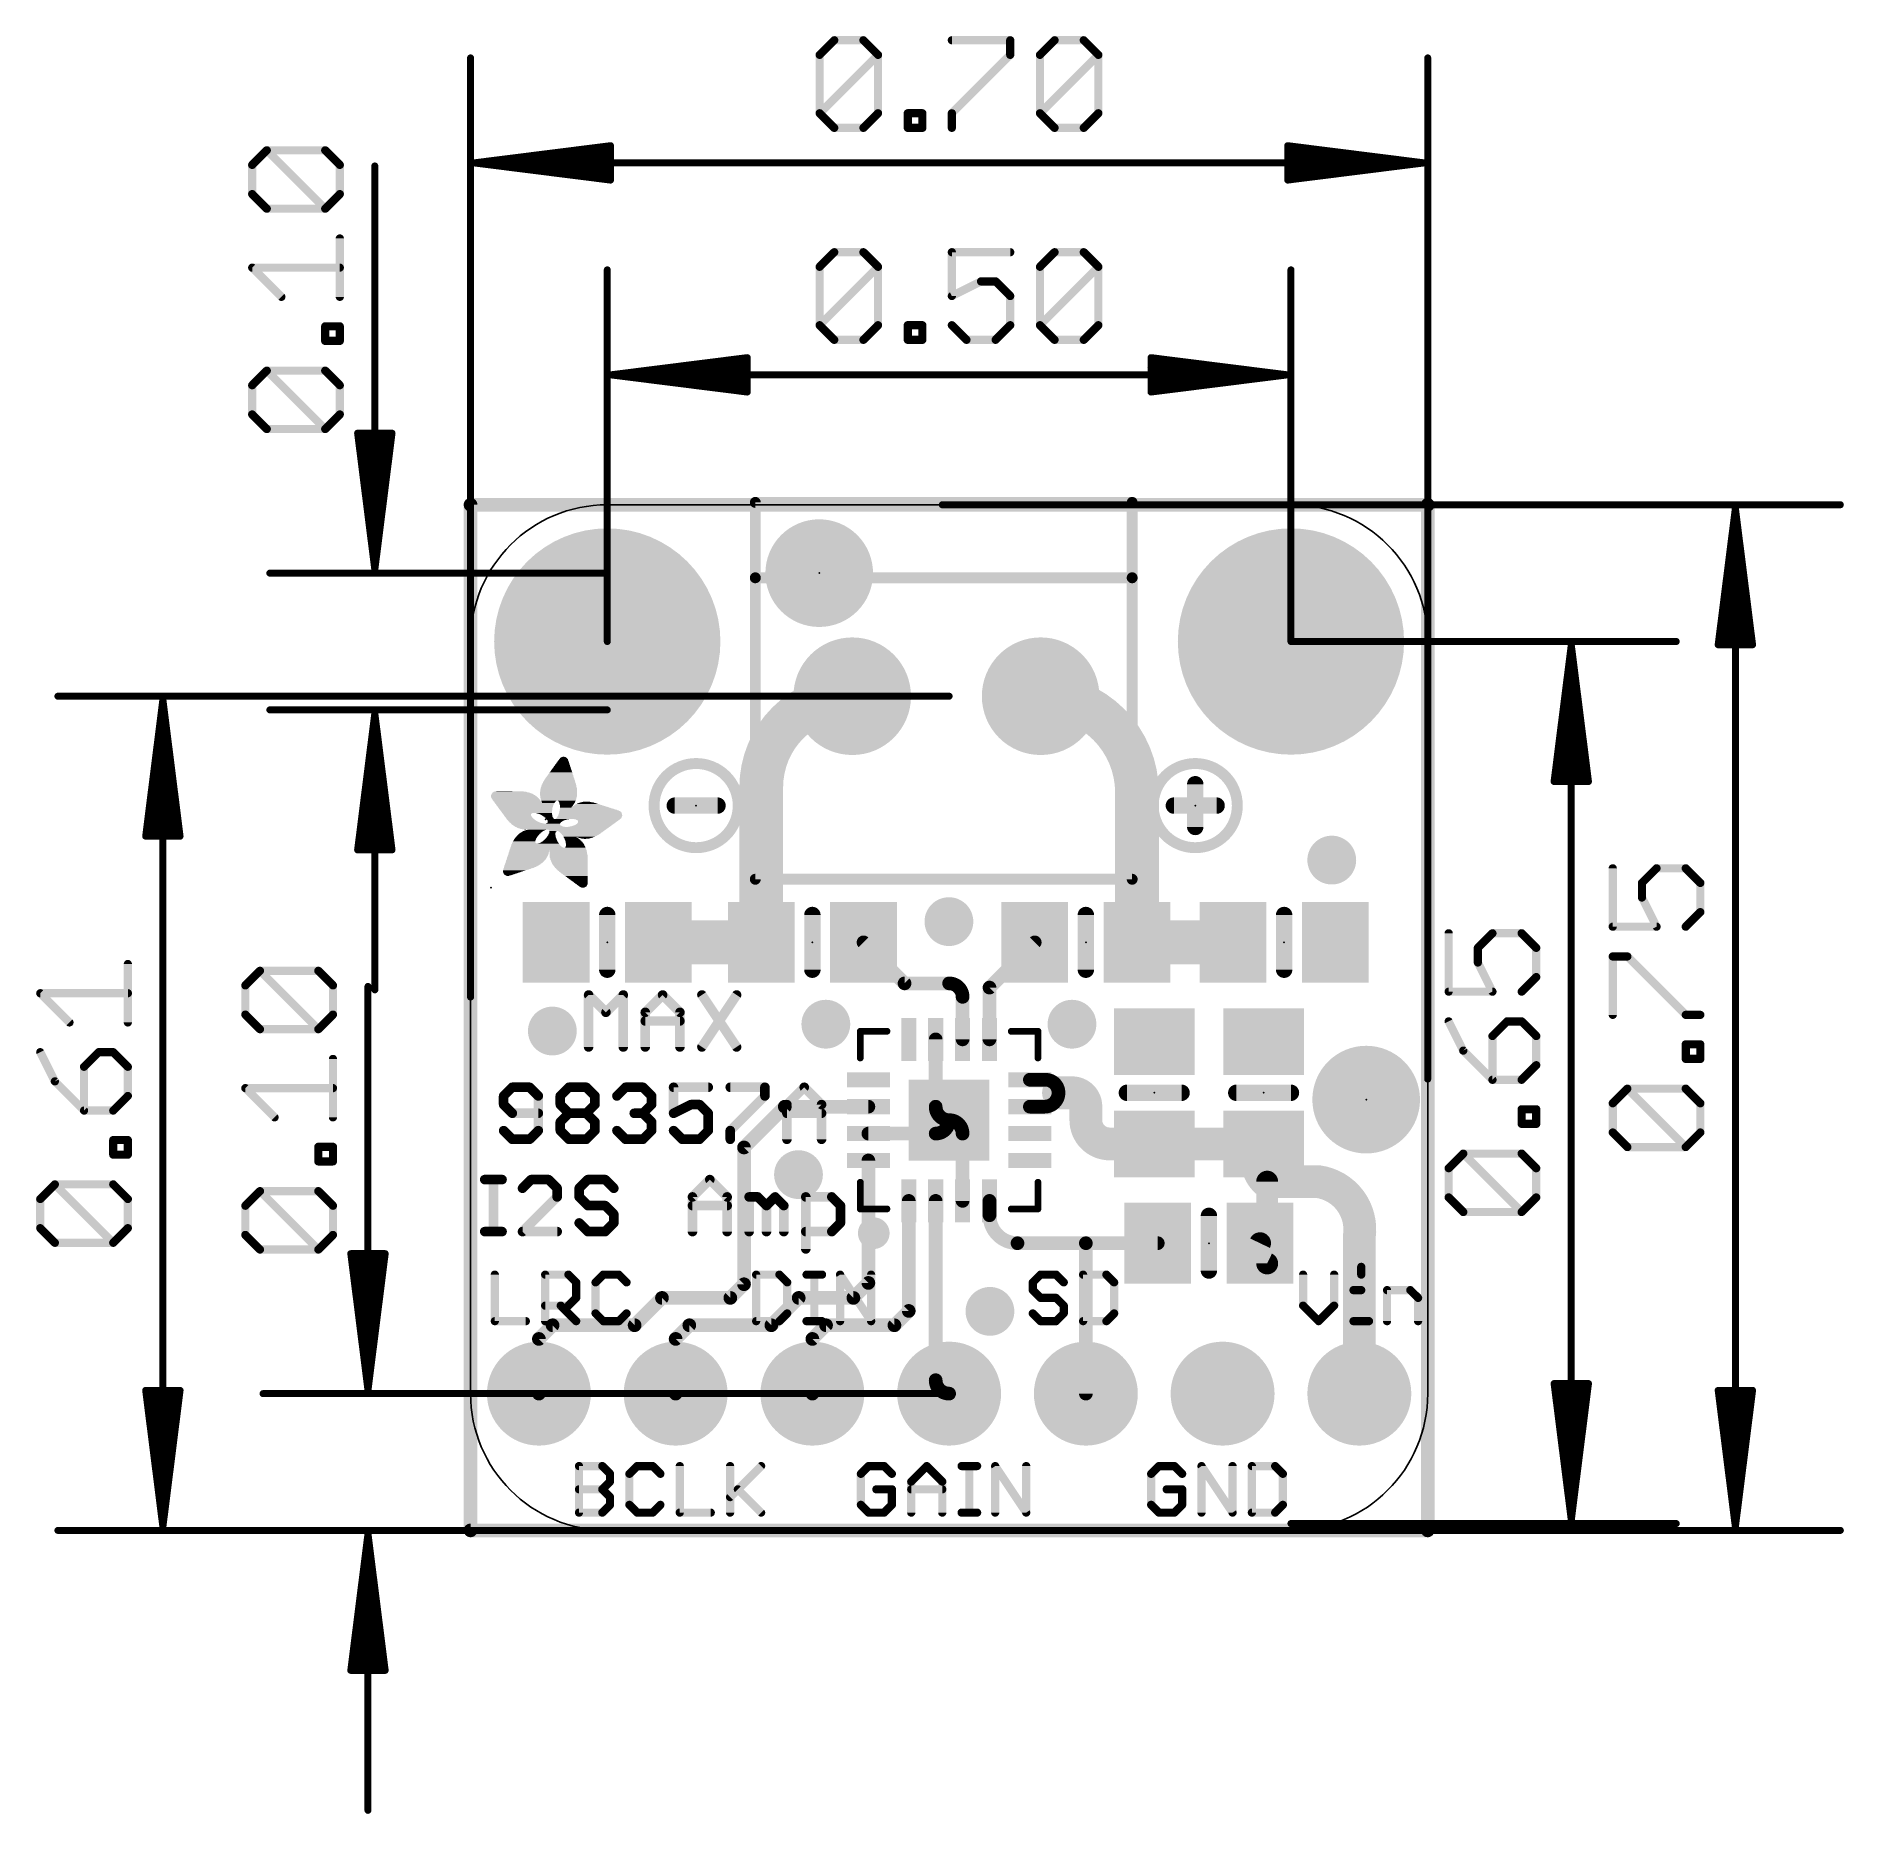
# Model space of a CAD drawing. Extents: x -8.1 to 25.5, y -5.3 to 27.8.
import ezdxf

# ---------------------------------------------------------------- set-up
doc = ezdxf.new("R2010")
doc.units = 0
for name, color, linetype in [('1', 12, 'CONTINUOUS'), ('16', 132, 'CONTINUOUS'), ('17', 110, 'CONTINUOUS'), ('18', 110, 'CONTINUOUS'), ('20', 53, 'CONTINUOUS'), ('21', 40, 'CONTINUOUS'), ('23', 53, 'CONTINUOUS'), ('24', 53, 'CONTINUOUS'), ('39', 12, 'CONTINUOUS'), ('40', 132, 'CONTINUOUS'), ('41', 12, 'CONTINUOUS'), ('42', 132, 'CONTINUOUS'), ('47', 253, 'CONTINUOUS')]:
    doc.layers.add(name, color=color, linetype=linetype)

# ---------------------------------------------------------------- blocks, each defined once
blk = doc.blocks.new('RECT')
blk.add_solid([(-0.5, -0.5), (0.5, -0.5), (-0.5, 0.5), (0.5, 0.5)])
blk = doc.blocks.new('PIE')
at = {"const_width": 0.5}
blk.add_lwpolyline([(0, -0.25, 1), (0, 0.25, 1), (0, -0.25)], format="xyb", dxfattribs=at)
blk = doc.blocks.new('ROUNDP')
at = {"const_width": 0.5}
blk.add_lwpolyline([(0, -0.25, 1), (0, 0.25, 1), (0, -0.25)], format="xyb", dxfattribs=at)
blk = doc.blocks.new('ROUNDV')
at = {"const_width": 0.5}
blk.add_lwpolyline([(0, -0.25, 1), (0, 0.25, 1), (0, -0.25)], format="xyb", dxfattribs=at)

msp = doc.modelspace()

# ---------------------------------------------------------------- linework, layer by layer
at = {"layer": '1'}
for points, const_width in [([(0, 0), (0, 19.05)], 0.254), ([(0, 19.05), (17.78, 19.05)], 0.254), ([(17.78, 19.05), (17.78, 0)], 0.254), ([(5.4, 10.922), (5.4, 13.804)], 0.8128), ([(12.38, 10.922), (12.38, 13.704)], 0.8128), ([(5.4, 10.922), (3.49, 10.922)], 0.8128), ([(14.163, 10.922), (12.38, 10.922)], 0.8128), ([(8.062, 10.16), (7.3, 10.922)], 0.254), ([(9.64, 10.082), (10.48, 10.922)], 0.254), ([(8.89, 10.16), (8.062, 10.16)], 0.254), ([(9.64, 9.12), (9.64, 10.082)], 0.254), ([(9.14, 9.12), (9.14, 9.91)], 0.254), ([(8.64, 9.12), (8.64, 7.87)], 0.254), ([(10.39, 8.37), (10.68, 8.37)], 0.254), ([(11.176, 8.128), (10.922, 8.128)], 0.6096), ([(11.43, 7.62), (11.43, 7.874)], 0.6096), ([(5.838, 7.87), (5.08, 7.112)], 0.254), ([(7.39, 7.87), (5.838, 7.87)], 0.254), ([(10.39, 7.87), (10.664, 7.87)], 0.254), ([(7.39, 7.37), (8.64, 7.37)], 0.254), ([(9.14, 6.12), (9.14, 7.37)], 0.254), ([(12.7, 7.178), (11.872, 7.178)], 0.6096), ([(14.732, 7.178), (12.7, 7.178)], 0.6096), ([(5.08, 7.112), (5.08, 4.572)], 0.254), ([(7.39, 6.87), (7.39, 4.596)], 0.254), ([(15.748, 6.477), (14.798, 6.477)], 0.6096), ([(14.798, 6.477), (14.798, 4.958)], 0.4064), ([(8.14, 6.12), (8.14, 4.076)], 0.254), ([(8.64, 6.12), (8.64, 2.79)], 0.254), ([(9.64, 6.12), (9.64, 5.854)], 0.254), ([(16.51, 2.54), (16.51, 5.461)], 0.6096), ([(10.16, 5.334), (11.43, 5.334)], 0.254), ([(11.43, 5.334), (12.766, 5.334)], 0.254), ([(11.43, 2.54), (11.43, 5.334)], 0.254), ([(7.39, 4.596), (7.112, 4.318)], 0.254), ([(3.556, 4.318), (3.048, 3.81)], 0.254), ([(4.826, 4.318), (3.556, 4.318)], 0.254), ([(5.08, 4.572), (4.826, 4.318)], 0.254), ([(6.096, 4.318), (5.588, 3.81)], 0.254), ([(7.112, 4.318), (6.096, 4.318)], 0.254), ([(8.14, 4.076), (7.874, 3.81)], 0.254), ([(1.524, 3.81), (1.27, 3.556)], 0.254), ([(3.048, 3.81), (1.524, 3.81)], 0.254), ([(4.064, 3.81), (3.81, 3.556)], 0.254), ([(5.588, 3.81), (4.064, 3.81)], 0.254), ([(6.604, 3.81), (6.35, 3.556)], 0.254), ([(7.874, 3.81), (6.604, 3.81)], 0.254), ([(1.27, 3.556), (1.27, 2.54)], 0.254), ([(3.81, 3.556), (3.81, 2.54)], 0.254), ([(6.35, 3.556), (6.35, 2.54)], 0.254), ([(17.78, 0), (0, 0)], 0.254)]:
    msp.add_lwpolyline(points, dxfattribs=dict(at, const_width=const_width))
for points, const_width in [([(0.0635, 19.05, 1), (-0.0635, 19.05)], 0.127), ([(0, 19.1135, 1), (0, 18.9865)], 0.127), ([(17.8435, 19.05, 1), (17.7165, 19.05)], 0.127), ([(17.78, 18.9865, 1), (17.78, 19.1135)], 0.127), ([(7.09, 15.494, 0.4142), (5.4, 13.804)], 0.8128), ([(7.09, 15.2908, 1), (7.09, 15.6972)], 0.4064), ([(12.38, 13.704, 0.4142), (10.59, 15.494)], 0.8128), ([(10.59, 15.6972, 1), (10.59, 15.2908)], 0.4064), ([(5.6032, 13.804, 1), (5.1968, 13.804)], 0.4064), ([(12.5832, 13.704, 1), (12.1768, 13.704)], 0.4064), ([(5.1968, 13.804, 1), (5.6032, 13.804)], 0.4064), ([(12.1768, 13.704, 1), (12.5832, 13.704)], 0.4064), ([(3.49, 11.1252, 1), (3.49, 10.7188)], 0.4064), ([(5.1968, 10.922, 1), (5.6032, 10.922)], 0.4064), ([(5.4, 10.7188, 1), (5.4, 11.1252)], 0.4064), ([(12.38, 11.1252, 1), (12.38, 10.7188)], 0.4064), ([(12.1768, 10.922, 1), (12.5832, 10.922)], 0.4064), ([(14.163, 10.7188, 1), (14.163, 11.1252)], 0.4064), ([(7.3449, 10.9669, 1), (7.2551, 10.8771)], 0.127), ([(10.5249, 10.8771, 1), (10.4351, 10.9669)], 0.127), ([(8.062, 10.2235, 1), (8.062, 10.0965)], 0.127), ([(8.0171, 10.1151, 1), (8.1069, 10.2049)], 0.127), ([(9.14, 9.91, 0.4142), (8.89, 10.16)], 0.254), ([(8.89, 10.2235, 1), (8.89, 10.0965)], 0.127), ([(8.89, 10.0965, 1), (8.89, 10.2235)], 0.127), ([(9.7035, 10.082, 1), (9.5765, 10.082)], 0.127), ([(9.5951, 10.1269, 1), (9.6849, 10.0371)], 0.127), ([(9.2035, 9.91, 1), (9.0765, 9.91)], 0.127), ([(9.0765, 9.91, 1), (9.2035, 9.91)], 0.127), ([(8.7035, 9.12, 1), (8.5765, 9.12)], 0.127), ([(9.0765, 9.12, 1), (9.2035, 9.12)], 0.127), ([(9.5765, 9.12, 1), (9.7035, 9.12)], 0.127), ([(10.39, 8.4335, 1), (10.39, 8.3065)], 0.127), ([(10.922, 8.128, 0.4142), (10.68, 8.37)], 0.254), ([(10.68, 8.4335, 1), (10.68, 8.3065)], 0.127), ([(10.68, 8.3065, 1), (10.68, 8.4335)], 0.127), ([(10.922, 8.2804, 1), (10.922, 7.9756)], 0.3048), ([(11.43, 7.874, 0.4142), (11.176, 8.128)], 0.6096), ([(11.176, 8.2804, 1), (11.176, 7.9756)], 0.3048), ([(11.176, 7.9756, 1), (11.176, 8.2804)], 0.3048), ([(10.664, 7.87, 0.4142), (10.922, 8.128)], 0.254), ([(10.9855, 8.128, 1), (10.8585, 8.128)], 0.127), ([(10.8585, 8.128, 1), (10.9855, 8.128)], 0.127), ([(11.5824, 7.874, 1), (11.2776, 7.874)], 0.3048), ([(5.838, 7.9335, 1), (5.838, 7.8065)], 0.127), ([(5.8829, 7.8251, 1), (5.7931, 7.9149)], 0.127), ([(7.39, 7.8065, 1), (7.39, 7.9335)], 0.127), ([(8.64, 7.87, 0.4142), (8.89, 7.62)], 0.254), ([(8.7035, 7.87, 1), (8.5765, 7.87)], 0.127), ([(8.5765, 7.87, 1), (8.7035, 7.87)], 0.127), ([(8.64, 7.37, 0.4142), (8.89, 7.62)], 0.254), ([(8.9535, 7.62, 1), (8.8265, 7.62)], 0.127), ([(9.14, 7.37, 0.4142), (8.89, 7.62)], 0.254), ([(8.89, 7.6835, 1), (8.89, 7.5565)], 0.127), ([(8.89, 7.5565, 1), (8.89, 7.6835)], 0.127), ([(10.39, 7.9335, 1), (10.39, 7.8065)], 0.127), ([(10.664, 7.9335, 1), (10.664, 7.8065)], 0.127), ([(10.664, 7.8065, 1), (10.664, 7.9335)], 0.127), ([(11.2776, 7.874, 1), (11.5824, 7.874)], 0.3048), ([(11.43, 7.62, 0.4142), (11.872, 7.178)], 0.6096), ([(11.5824, 7.62, 1), (11.2776, 7.62)], 0.3048), ([(11.2776, 7.62, 1), (11.5824, 7.62)], 0.3048), ([(7.39, 7.4335, 1), (7.39, 7.3065)], 0.127), ([(8.64, 7.4335, 1), (8.64, 7.3065)], 0.127), ([(8.64, 7.3065, 1), (8.64, 7.4335)], 0.127), ([(9.2035, 7.37, 1), (9.0765, 7.37)], 0.127), ([(9.0765, 7.37, 1), (9.2035, 7.37)], 0.127), ([(11.872, 7.3304, 1), (11.872, 7.0256)], 0.3048), ([(11.872, 7.0256, 1), (11.872, 7.3304)], 0.3048), ([(12.7, 7.3304, 1), (12.7, 7.0256)], 0.3048), ([(12.7, 7.0256, 1), (12.7, 7.3304)], 0.3048), ([(14.732, 7.178, 0.4142), (14.798, 6.477)], 0.6096), ([(14.8494, 7.0808, 1), (14.6146, 7.2752)], 0.3048), ([(14.732, 7.0256, 1), (14.732, 7.3304)], 0.3048), ([(5.1435, 7.112, 1), (5.0165, 7.112)], 0.127), ([(5.0351, 7.1569, 1), (5.1249, 7.0671)], 0.127), ([(7.4535, 6.87, 1), (7.3265, 6.87)], 0.127), ([(14.798, 6.6294, 1), (14.798, 6.3246)], 0.3048), ([(14.7008, 6.3596, 1), (14.8952, 6.5944)], 0.3048), ([(16.51, 5.461, 0.4142), (15.748, 6.477)], 0.6096), ([(15.7696, 6.6279, 1), (15.7264, 6.3261)], 0.3048), ([(15.748, 6.3246, 1), (15.748, 6.6294)], 0.3048), ([(14.8996, 6.477, 1), (14.6964, 6.477)], 0.2032), ([(8.2035, 6.12, 1), (8.0765, 6.12)], 0.127), ([(8.7035, 6.12, 1), (8.5765, 6.12)], 0.127), ([(9.0765, 6.12, 1), (9.2035, 6.12)], 0.127), ([(9.7035, 6.12, 1), (9.5765, 6.12)], 0.127), ([(9.64, 5.854, 0.4142), (10.16, 5.334)], 0.254), ([(9.7035, 5.854, 1), (9.5765, 5.854)], 0.127), ([(9.5765, 5.854, 1), (9.7035, 5.854)], 0.127), ([(16.6624, 5.461, 1), (16.3576, 5.461)], 0.3048), ([(10.16, 5.3975, 1), (10.16, 5.2705)], 0.127), ([(10.16, 5.2705, 1), (10.16, 5.3975)], 0.127), ([(11.43, 5.3975, 1), (11.43, 5.2705)], 0.127), ([(11.4935, 5.334, 1), (11.3665, 5.334)], 0.127), ([(11.43, 5.2705, 1), (11.43, 5.3975)], 0.127), ([(12.766, 5.2705, 1), (12.766, 5.3975)], 0.127), ([(14.666, 5.334, 0.4142), (14.798, 4.958)], 0.4064), ([(14.7576, 5.29, 1), (14.5744, 5.378)], 0.2032), ([(16.3591, 5.4826, 1), (16.6609, 5.4394)], 0.3048), ([(14.6964, 4.958, 1), (14.8996, 4.958)], 0.2032), ([(14.754, 4.8664, 1), (14.842, 5.0496)], 0.2032), ([(7.4349, 4.5511, 1), (7.3451, 4.6409)], 0.127), ([(3.556, 4.3815, 1), (3.556, 4.2545)], 0.127), ([(3.6009, 4.2731, 1), (3.5111, 4.3629)], 0.127), ([(4.7811, 4.3629, 1), (4.8709, 4.2731)], 0.127), ([(4.826, 4.2545, 1), (4.826, 4.3815)], 0.127), ([(5.0165, 4.572, 1), (5.1435, 4.572)], 0.127), ([(5.1249, 4.5271, 1), (5.0351, 4.6169)], 0.127), ([(6.096, 4.3815, 1), (6.096, 4.2545)], 0.127), ([(6.1409, 4.2731, 1), (6.0511, 4.3629)], 0.127), ([(7.0671, 4.3629, 1), (7.1569, 4.2731)], 0.127), ([(7.112, 4.2545, 1), (7.112, 4.3815)], 0.127), ([(7.3265, 4.596, 1), (7.4535, 4.596)], 0.127), ([(8.0765, 4.076, 1), (8.2035, 4.076)], 0.127), ([(8.1849, 4.0311, 1), (8.0951, 4.1209)], 0.127), ([(1.524, 3.8735, 1), (1.524, 3.7465)], 0.127), ([(1.5689, 3.7651, 1), (1.4791, 3.8549)], 0.127), ([(3.0031, 3.8549, 1), (3.0929, 3.7651)], 0.127), ([(3.048, 3.7465, 1), (3.048, 3.8735)], 0.127), ([(4.064, 3.8735, 1), (4.064, 3.7465)], 0.127), ([(4.1089, 3.7651, 1), (4.0191, 3.8549)], 0.127), ([(5.5431, 3.8549, 1), (5.6329, 3.7651)], 0.127), ([(5.588, 3.7465, 1), (5.588, 3.8735)], 0.127), ([(6.604, 3.8735, 1), (6.604, 3.7465)], 0.127), ([(6.6489, 3.7651, 1), (6.5591, 3.8549)], 0.127), ([(7.8291, 3.8549, 1), (7.9189, 3.7651)], 0.127), ([(7.874, 3.7465, 1), (7.874, 3.8735)], 0.127), ([(1.3335, 3.556, 1), (1.2065, 3.556)], 0.127), ([(1.2251, 3.6009, 1), (1.3149, 3.5111)], 0.127), ([(3.8735, 3.556, 1), (3.7465, 3.556)], 0.127), ([(3.7651, 3.6009, 1), (3.8549, 3.5111)], 0.127), ([(6.4135, 3.556, 1), (6.2865, 3.556)], 0.127), ([(6.3051, 3.6009, 1), (6.3949, 3.5111)], 0.127), ([(8.64, 2.79, 0.4142), (8.89, 2.54)], 0.254), ([(8.7035, 2.79, 1), (8.5765, 2.79)], 0.127), ([(8.5765, 2.79, 1), (8.7035, 2.79)], 0.127), ([(16.3576, 2.54, 1), (16.6624, 2.54)], 0.3048), ([(1.2065, 2.54, 1), (1.3335, 2.54)], 0.127), ([(3.7465, 2.54, 1), (3.8735, 2.54)], 0.127), ([(6.2865, 2.54, 1), (6.4135, 2.54)], 0.127), ([(8.89, 2.4765, 1), (8.89, 2.6035)], 0.127), ([(11.3665, 2.54, 1), (11.4935, 2.54)], 0.127), ([(0, 0.0635, 1), (0, -0.0635)], 0.127), ([(-0.0635, 0, 1), (0.0635, 0)], 0.127), ([(17.7165, 0, 1), (17.8435, 0)], 0.127), ([(17.78, -0.0635, 1), (17.78, 0.0635)], 0.127)]:
    msp.add_lwpolyline(points, format="xyb", dxfattribs=dict(at, const_width=const_width))
at = {"layer": '16', "const_width": 0.254}
for points in [[(0, 0), (0, 19.05)], [(0, 19.05), (17.78, 19.05)], [(17.78, 19.05), (17.78, 0)], [(17.78, 0), (0, 0)]]:
    msp.add_lwpolyline(points, dxfattribs=at)
at = {"layer": '16', "const_width": 0.127}
for points in [[(0.0635, 19.05, 1), (-0.0635, 19.05)], [(0, 19.1135, 1), (0, 18.9865)], [(17.8435, 19.05, 1), (17.7165, 19.05)], [(17.78, 18.9865, 1), (17.78, 19.1135)], [(0, 0.0635, 1), (0, -0.0635)], [(-0.0635, 0, 1), (0.0635, 0)], [(17.7165, 0, 1), (17.8435, 0)], [(17.78, -0.0635, 1), (17.78, 0.0635)]]:
    msp.add_lwpolyline(points, format="xyb", dxfattribs=at)
at = {"layer": '20'}
for p, q in [((2.54, 19.05), (15.24, 19.05)), ((0, 2.54), (0, 16.51)), ((17.78, 16.51), (17.78, 2.54)), ((15.24, 0), (2.54, 0))]:
    msp.add_line(p, q, dxfattribs=at)
for centre, start, end in [((2.54, 16.51), 90, 180), ((15.24, 16.51), 0, 90), ((2.54, 2.54), 180, 270), ((15.24, 2.54), 270, 0)]:
    msp.add_arc(centre, 2.54, start, end, dxfattribs=at)
at = {"layer": '21'}
for points, const_width in [([(12.29, 19.094), (5.29, 19.094)], 0.2032), ([(5.29, 19.094), (5.29, 17.694)], 0.2032), ([(12.29, 17.694), (12.29, 19.094)], 0.2032), ([(5.29, 17.694), (5.29, 12.094)], 0.2032), ([(12.29, 17.694), (5.29, 17.694)], 0.2032), ([(12.29, 12.094), (12.29, 17.694)], 0.2032), ([(13.462, 13.8588), (13.462, 13.0652)], 0.3048), ([(3.7942, 13.462), (4.5879, 13.462)], 0.3048), ([(13.8588, 13.462), (13.0651, 13.462)], 0.3048), ([(5.29, 12.094), (12.29, 12.094)], 0.2032), ([(2.54, 10.414), (2.54, 11.43)], 0.3048), ([(6.35, 10.414), (6.35, 11.43)], 0.3048), ([(11.43, 11.43), (11.43, 10.414)], 0.3048), ([(15.113, 11.43), (15.113, 10.414)], 0.3048), ([(2.1932, 8.9789), (2.1932, 9.9449)], 0.1778), ([(2.1932, 9.9449), (2.5152, 9.6229)], 0.1778), ([(2.5152, 9.6229), (2.8372, 9.9449)], 0.1778), ([(2.8372, 9.9449), (2.8372, 8.9789)], 0.1778), ([(3.2457, 9.6229), (3.5677, 9.9449)], 0.1778), ([(3.5677, 9.9449), (3.8897, 9.6229)], 0.1778), ([(4.2981, 9.9449), (4.9421, 8.9789)], 0.1778), ([(4.9421, 9.9449), (4.2981, 8.9789)], 0.1778), ([(3.2457, 8.9789), (3.2457, 9.6229)], 0.1778), ([(3.2457, 9.4619), (3.8897, 9.4619)], 0.1778), ([(3.8897, 9.6229), (3.8897, 8.9789)], 0.1778), ([(7.24, 8.775), (7.24, 9.27)], 0.127), ([(7.24, 9.27), (7.735, 9.27)], 0.127), ([(10.045, 9.27), (10.54, 9.27)], 0.127), ([(10.54, 9.27), (10.54, 8.775)], 0.127), ([(0.7755, 8.2304), (0.6145, 8.0694)], 0.1778), ([(0.6145, 8.0694), (0.6145, 7.9084)], 0.1778), ([(1.0975, 8.2304), (0.7755, 8.2304)], 0.1778), ([(1.2585, 8.0694), (1.0975, 8.2304)], 0.1778), ([(1.2585, 7.4254), (1.2585, 8.0694)], 0.1778), ([(1.667, 8.0694), (1.828, 8.2304)], 0.1778), ([(1.667, 7.9084), (1.667, 8.0694)], 0.1778), ([(1.828, 8.2304), (2.15, 8.2304)], 0.1778), ([(2.15, 8.2304), (2.311, 8.0694)], 0.1778), ([(2.311, 8.0694), (2.311, 7.9084)], 0.1778), ([(2.7194, 8.0694), (2.8804, 8.2304)], 0.1778), ([(2.8804, 8.2304), (3.2025, 8.2304)], 0.1778), ([(3.2025, 8.2304), (3.3635, 8.0694)], 0.1778), ([(3.3635, 8.0694), (3.3635, 7.9084)], 0.1778), ([(4.4159, 8.2304), (3.7719, 8.2304)], 0.1778), ([(3.7719, 8.2304), (3.7719, 7.7474)], 0.1778), ([(4.8244, 8.2304), (5.4684, 8.2304)], 0.1778), ([(5.4684, 8.0694), (4.8244, 7.4254)], 0.1778), ([(5.4684, 8.2304), (5.4684, 8.0694)], 0.1778), ([(5.8768, 7.9084), (6.1988, 8.2304)], 0.1778), ([(6.1988, 8.2304), (6.5208, 7.9084)], 0.1778), ([(12.192, 8.128), (13.208, 8.128)], 0.3048), ([(14.224, 8.128), (15.24, 8.128)], 0.3048), ([(0.6145, 7.9084), (0.7755, 7.7474)], 0.1778), ([(0.7755, 7.7474), (1.2585, 7.7474)], 0.1778), ([(1.828, 7.7474), (1.667, 7.9084)], 0.1778), ([(1.667, 7.5864), (1.828, 7.7474)], 0.1778), ([(1.828, 7.7474), (2.15, 7.7474)], 0.1778), ([(2.311, 7.9084), (2.15, 7.7474)], 0.1778), ([(2.15, 7.7474), (2.311, 7.5864)], 0.1778), ([(3.2025, 7.7474), (3.0414, 7.7474)], 0.1778), ([(3.3635, 7.9084), (3.2025, 7.7474)], 0.1778), ([(3.2025, 7.7474), (3.3635, 7.5864)], 0.1778), ([(3.7719, 7.7474), (4.0939, 7.9084)], 0.1778), ([(4.0939, 7.9084), (4.2549, 7.9084)], 0.1778), ([(4.2549, 7.9084), (4.4159, 7.7474)], 0.1778), ([(4.4159, 7.7474), (4.4159, 7.4254)], 0.1778), ([(5.8768, 7.2644), (5.8768, 7.9084)], 0.1778), ([(5.8768, 7.7474), (6.5208, 7.7474)], 0.1778), ([(6.5208, 7.9084), (6.5208, 7.2644)], 0.1778), ([(0.6145, 7.4254), (0.7755, 7.2644)], 0.1778), ([(1.0975, 7.2644), (1.2585, 7.4254)], 0.1778), ([(1.667, 7.4254), (1.667, 7.5864)], 0.1778), ([(1.828, 7.2644), (1.667, 7.4254)], 0.1778), ([(2.311, 7.4254), (2.15, 7.2644)], 0.1778), ([(2.311, 7.5864), (2.311, 7.4254)], 0.1778), ([(2.8804, 7.2644), (2.7194, 7.4254)], 0.1778), ([(3.3635, 7.4254), (3.2025, 7.2644)], 0.1778), ([(3.3635, 7.5864), (3.3635, 7.4254)], 0.1778), ([(3.9329, 7.2644), (3.7719, 7.4254)], 0.1778), ([(4.4159, 7.4254), (4.2549, 7.2644)], 0.1778), ([(4.8244, 7.4254), (4.8244, 7.2644)], 0.1778), ([(0.7755, 7.2644), (1.0975, 7.2644)], 0.1778), ([(2.15, 7.2644), (1.828, 7.2644)], 0.1778), ([(3.2025, 7.2644), (2.8804, 7.2644)], 0.1778), ([(4.2549, 7.2644), (3.9329, 7.2644)], 0.1778), ([(0.2637, 6.5159), (0.5857, 6.5159)], 0.1778), ([(0.4247, 5.5499), (0.4247, 6.5159)], 0.1778), ([(1.1263, 6.5159), (0.9653, 6.3549)], 0.1778), ([(1.4484, 6.5159), (1.1263, 6.5159)], 0.1778), ([(1.6094, 6.3549), (1.4484, 6.5159)], 0.1778), ([(1.6094, 6.1939), (1.6094, 6.3549)], 0.1778), ([(2.1788, 6.5159), (2.0178, 6.3549)], 0.1778), ([(2.0178, 6.3549), (2.0178, 6.1939)], 0.1778), ([(2.5008, 6.5159), (2.1788, 6.5159)], 0.1778), ([(2.6618, 6.3549), (2.5008, 6.5159)], 0.1778), ([(4.1227, 6.1939), (4.4447, 6.5159)], 0.1778), ([(4.4447, 6.5159), (4.7667, 6.1939)], 0.1778), ([(7.24, 6.465), (7.24, 5.97)], 0.127), ([(10.54, 5.97), (10.54, 6.465)], 0.127), ([(0.9653, 5.5499), (1.6094, 6.1939)], 0.1778), ([(2.0178, 6.1939), (2.1788, 6.0329)], 0.1778), ([(2.1788, 6.0329), (2.5008, 6.0329)], 0.1778), ([(2.5008, 6.0329), (2.6618, 5.8719)], 0.1778), ([(4.1227, 5.5499), (4.1227, 6.1939)], 0.1778), ([(4.1227, 6.0329), (4.7667, 6.0329)], 0.1778), ([(4.7667, 6.1939), (4.7667, 5.5499)], 0.1778), ([(5.1752, 5.5499), (5.1752, 6.1939)], 0.1778), ([(5.1752, 6.1939), (5.3362, 6.1939)], 0.1778), ([(5.3362, 6.1939), (5.4972, 6.0329)], 0.1778), ([(5.4972, 6.0329), (5.6582, 6.1939)], 0.1778), ([(5.4972, 6.0329), (5.4972, 5.5499)], 0.1778), ([(5.6582, 6.1939), (5.8192, 6.0329)], 0.1778), ([(5.8192, 6.0329), (5.8192, 5.5499)], 0.1778), ([(6.2276, 5.2279), (6.2276, 6.1939)], 0.1778), ([(6.2276, 6.1939), (6.7106, 6.1939)], 0.1778), ([(6.7106, 6.1939), (6.8717, 6.0329)], 0.1778), ([(6.8717, 6.0329), (6.8717, 5.7109)], 0.1778), ([(2.1788, 5.5499), (2.0178, 5.7109)], 0.1778), ([(2.6618, 5.7109), (2.5008, 5.5499)], 0.1778), ([(2.6618, 5.8719), (2.6618, 5.7109)], 0.1778), ([(6.8717, 5.7109), (6.7106, 5.5499)], 0.1778), ([(7.24, 5.97), (7.735, 5.97)], 0.127), ([(10.045, 5.97), (10.54, 5.97)], 0.127), ([(13.716, 5.842), (13.716, 4.826)], 0.3048), ([(0.2637, 5.5499), (0.5857, 5.5499)], 0.1778), ([(1.6094, 5.5499), (0.9653, 5.5499)], 0.1778), ([(2.5008, 5.5499), (2.1788, 5.5499)], 0.1778), ([(6.7106, 5.5499), (6.2276, 5.5499)], 0.1778), ([(0.4509, 4.7505), (0.4509, 3.8862)], 0.1524), ([(1.3864, 3.8862), (1.3864, 4.7505)], 0.1524), ([(1.3864, 4.7505), (1.8186, 4.7505)], 0.1524), ([(1.8186, 4.7505), (1.9627, 4.6065)], 0.1524), ([(2.466, 4.7505), (2.322, 4.6065)], 0.1524), ([(2.7541, 4.7505), (2.466, 4.7505)], 0.1524), ([(2.8982, 4.6065), (2.7541, 4.7505)], 0.1524), ([(5.3058, 4.7505), (5.3058, 3.8862)], 0.1524), ([(5.738, 4.7505), (5.3058, 4.7505)], 0.1524), ([(5.8821, 4.6065), (5.738, 4.7505)], 0.1524), ([(6.2414, 4.7505), (6.5295, 4.7505)], 0.1524), ([(6.3854, 3.8862), (6.3854, 4.7505)], 0.1524), ([(6.865, 3.8862), (6.865, 4.7505)], 0.1524), ([(6.865, 4.7505), (7.4413, 3.8862)], 0.1524), ([(7.4413, 3.8862), (7.4413, 4.7505)], 0.1524), ([(10.5877, 4.7505), (10.4437, 4.6065)], 0.1524), ([(10.8758, 4.7505), (10.5877, 4.7505)], 0.1524), ([(11.0199, 4.6065), (10.8758, 4.7505)], 0.1524), ([(11.3792, 4.7505), (11.3792, 3.8862)], 0.1524), ([(11.8114, 4.7505), (11.3792, 4.7505)], 0.1524), ([(11.9554, 4.6065), (11.8114, 4.7505)], 0.1524), ([(15.4658, 4.7505), (15.4658, 4.1743)], 0.1524), ([(16.0421, 4.1743), (16.0421, 4.7505)], 0.1524), ([(16.5454, 4.8946), (16.5454, 4.7505)], 0.1524), ([(1.9627, 4.3184), (1.8186, 4.1743)], 0.1524), ([(1.9627, 4.6065), (1.9627, 4.3184)], 0.1524), ([(2.322, 4.6065), (2.322, 4.0303)], 0.1524), ([(5.8821, 4.0303), (5.8821, 4.6065)], 0.1524), ([(10.4437, 4.6065), (10.4437, 4.4624)], 0.1524), ([(10.4437, 4.4624), (10.5877, 4.3184)], 0.1524), ([(10.5877, 4.3184), (10.8758, 4.3184)], 0.1524), ([(10.8758, 4.3184), (11.0199, 4.1743)], 0.1524), ([(11.9554, 4.0303), (11.9554, 4.6065)], 0.1524), ([(16.4014, 4.4624), (16.5454, 4.4624)], 0.1524), ([(16.5454, 4.4624), (16.5454, 3.8862)], 0.1524), ([(17.025, 3.8862), (17.025, 4.4624)], 0.1524), ([(17.025, 4.4624), (17.4572, 4.4624)], 0.1524), ([(17.4572, 4.4624), (17.6013, 4.3184)], 0.1524), ([(17.6013, 4.3184), (17.6013, 3.8862)], 0.1524), ([(1.8186, 4.1743), (1.3864, 4.1743)], 0.1524), ([(1.6746, 4.1743), (1.9627, 3.8862)], 0.1524), ([(2.322, 4.0303), (2.466, 3.8862)], 0.1524), ([(2.7541, 3.8862), (2.8982, 4.0303)], 0.1524), ([(5.738, 3.8862), (5.8821, 4.0303)], 0.1524), ([(10.5877, 3.8862), (10.4437, 4.0303)], 0.1524), ([(11.0199, 4.0303), (10.8758, 3.8862)], 0.1524), ([(11.0199, 4.1743), (11.0199, 4.0303)], 0.1524), ([(11.8114, 3.8862), (11.9554, 4.0303)], 0.1524), ([(15.4658, 4.1743), (15.754, 3.8862)], 0.1524), ([(15.754, 3.8862), (16.0421, 4.1743)], 0.1524), ([(0.4509, 3.8862), (1.0271, 3.8862)], 0.1524), ([(2.466, 3.8862), (2.7541, 3.8862)], 0.1524), ([(5.3058, 3.8862), (5.738, 3.8862)], 0.1524), ([(6.2414, 3.8862), (6.5295, 3.8862)], 0.1524), ([(10.8758, 3.8862), (10.5877, 3.8862)], 0.1524), ([(11.3792, 3.8862), (11.8114, 3.8862)], 0.1524), ([(16.4014, 3.8862), (16.6895, 3.8862)], 0.1524), ([(2.0152, 0.3302), (2.0152, 1.1945)], 0.1524), ([(2.0152, 1.1945), (2.4473, 1.1945)], 0.1524), ([(2.4473, 1.1945), (2.5914, 1.0505)], 0.1524), ([(2.5914, 1.0505), (2.5914, 0.9064)], 0.1524), ([(3.0947, 1.1945), (2.9507, 1.0505)], 0.1524), ([(2.9507, 1.0505), (2.9507, 0.4743)], 0.1524), ([(3.3829, 1.1945), (3.0947, 1.1945)], 0.1524), ([(3.5269, 1.0505), (3.3829, 1.1945)], 0.1524), ([(3.8862, 1.1945), (3.8862, 0.3302)], 0.1524), ([(4.8217, 1.1945), (4.8217, 0.3302)], 0.1524), ([(4.8217, 0.6183), (5.3979, 1.1945)], 0.1524), ([(7.3951, 1.1945), (7.2511, 1.0505)], 0.1524), ([(7.2511, 1.0505), (7.2511, 0.4743)], 0.1524), ([(7.6833, 1.1945), (7.3951, 1.1945)], 0.1524), ([(7.8273, 1.0505), (7.6833, 1.1945)], 0.1524), ([(8.1866, 0.9064), (8.4747, 1.1945)], 0.1524), ([(8.4747, 1.1945), (8.7628, 0.9064)], 0.1524), ([(9.1221, 1.1945), (9.4102, 1.1945)], 0.1524), ([(9.2662, 0.3302), (9.2662, 1.1945)], 0.1524), ([(9.7458, 0.3302), (9.7458, 1.1945)], 0.1524), ([(9.7458, 1.1945), (10.322, 0.3302)], 0.1524), ([(10.322, 0.3302), (10.322, 1.1945)], 0.1524), ([(12.787, 1.1945), (12.6429, 1.0505)], 0.1524), ([(12.6429, 1.0505), (12.6429, 0.4743)], 0.1524), ([(13.0751, 1.1945), (12.787, 1.1945)], 0.1524), ([(13.2191, 1.0505), (13.0751, 1.1945)], 0.1524), ([(13.5784, 0.3302), (13.5784, 1.1945)], 0.1524), ([(13.5784, 1.1945), (14.1547, 0.3302)], 0.1524), ([(14.1547, 0.3302), (14.1547, 1.1945)], 0.1524), ([(14.514, 1.1945), (14.514, 0.3302)], 0.1524), ([(14.9461, 1.1945), (14.514, 1.1945)], 0.1524), ([(15.0902, 1.0505), (14.9461, 1.1945)], 0.1524), ([(15.0902, 0.4743), (15.0902, 1.0505)], 0.1524), ([(2.0152, 0.7624), (2.4473, 0.7624)], 0.1524), ([(2.5914, 0.9064), (2.4473, 0.7624)], 0.1524), ([(2.4473, 0.7624), (2.5914, 0.6183)], 0.1524), ([(2.5914, 0.6183), (2.5914, 0.4743)], 0.1524), ([(4.9658, 0.7624), (5.3979, 0.3302)], 0.1524), ([(7.8273, 0.7624), (7.5392, 0.7624)], 0.1524), ([(7.8273, 0.4743), (7.8273, 0.7624)], 0.1524), ([(8.1866, 0.3302), (8.1866, 0.9064)], 0.1524), ([(8.1866, 0.7624), (8.7628, 0.7624)], 0.1524), ([(8.7628, 0.9064), (8.7628, 0.3302)], 0.1524), ([(13.2191, 0.7624), (12.931, 0.7624)], 0.1524), ([(13.2191, 0.4743), (13.2191, 0.7624)], 0.1524), ([(2.4473, 0.3302), (2.0152, 0.3302)], 0.1524), ([(2.5914, 0.4743), (2.4473, 0.3302)], 0.1524), ([(2.9507, 0.4743), (3.0947, 0.3302)], 0.1524), ([(3.0947, 0.3302), (3.3829, 0.3302)], 0.1524), ([(3.3829, 0.3302), (3.5269, 0.4743)], 0.1524), ([(3.8862, 0.3302), (4.4624, 0.3302)], 0.1524), ([(7.2511, 0.4743), (7.3951, 0.3302)], 0.1524), ([(7.3951, 0.3302), (7.6833, 0.3302)], 0.1524), ([(7.6833, 0.3302), (7.8273, 0.4743)], 0.1524), ([(9.1221, 0.3302), (9.4102, 0.3302)], 0.1524), ([(12.6429, 0.4743), (12.787, 0.3302)], 0.1524), ([(12.787, 0.3302), (13.0751, 0.3302)], 0.1524), ([(13.0751, 0.3302), (13.2191, 0.4743)], 0.1524), ([(14.514, 0.3302), (14.9461, 0.3302)], 0.1524), ([(14.9461, 0.3302), (15.0902, 0.4743)], 0.1524)]:
    msp.add_lwpolyline(points, dxfattribs=dict(at, const_width=const_width))
for points, const_width in [([(5.29, 19.1448, 1), (5.29, 19.0432)], 0.1016), ([(5.3408, 19.094, 1), (5.2392, 19.094)], 0.1016), ([(12.3408, 19.094, 1), (12.2392, 19.094)], 0.1016), ([(12.29, 19.0432, 1), (12.29, 19.1448)], 0.1016), ([(2.54, 14.51, 1), (2.54, 18.51, 1), (2.54, 14.51)], 0.2032), ([(15.24, 14.51, 1), (15.24, 18.51, 1), (15.24, 14.51)], 0.2032), ([(5.3408, 17.694, 1), (5.2392, 17.694)], 0.1016), ([(5.29, 17.7448, 1), (5.29, 17.6432)], 0.1016), ([(5.2392, 17.694, 1), (5.3408, 17.694)], 0.1016), ([(12.3408, 17.694, 1), (12.2392, 17.694)], 0.1016), ([(12.2392, 17.694, 1), (12.3408, 17.694)], 0.1016), ([(12.29, 17.6432, 1), (12.29, 17.7448)], 0.1016), ([(4.191, 12.6803, 1), (4.191, 14.2437, 1), (4.191, 12.6803)], 0.2032), ([(13.462, 12.6803, 1), (13.462, 14.2437, 1), (13.462, 12.6803)], 0.2032), ([(13.5382, 13.8588, 1), (13.3858, 13.8588)], 0.1524), ([(3.7942, 13.5382, 1), (3.7942, 13.3858)], 0.1524), ([(4.5879, 13.3858, 1), (4.5879, 13.5382)], 0.1524), ([(13.0651, 13.5382, 1), (13.0651, 13.3858)], 0.1524), ([(13.8588, 13.3858, 1), (13.8588, 13.5382)], 0.1524), ([(13.3858, 13.0652, 1), (13.5382, 13.0652)], 0.1524), ([(5.29, 12.1448, 1), (5.29, 12.0432)], 0.1016), ([(5.2392, 12.094, 1), (5.3408, 12.094)], 0.1016), ([(12.2392, 12.094, 1), (12.3408, 12.094)], 0.1016), ([(12.29, 12.0432, 1), (12.29, 12.1448)], 0.1016), ([(2.6162, 11.43, 1), (2.4638, 11.43)], 0.1524), ([(6.4262, 11.43, 1), (6.2738, 11.43)], 0.1524), ([(11.5062, 11.43, 1), (11.3538, 11.43)], 0.1524), ([(15.1892, 11.43, 1), (15.0368, 11.43)], 0.1524), ([(2.4638, 10.414, 1), (2.6162, 10.414)], 0.1524), ([(6.2738, 10.414, 1), (6.4262, 10.414)], 0.1524), ([(11.3538, 10.414, 1), (11.5062, 10.414)], 0.1524), ([(15.0368, 10.414, 1), (15.1892, 10.414)], 0.1524), ([(2.2246, 9.9764, 1), (2.1618, 9.9135)], 0.0889), ([(2.2377, 9.9449, 1), (2.1488, 9.9449)], 0.0889), ([(2.8817, 9.9449, 1), (2.7928, 9.9449)], 0.0889), ([(2.8687, 9.9135, 1), (2.8058, 9.9764)], 0.0889), ([(3.5991, 9.9764, 1), (3.5362, 9.9135)], 0.0889), ([(3.5991, 9.9135, 1), (3.5362, 9.9764)], 0.0889), ([(4.3351, 9.9696, 1), (4.2611, 9.9203)], 0.0889), ([(4.9791, 9.9203, 1), (4.9052, 9.9696)], 0.0889), ([(2.4838, 9.6543, 1), (2.5466, 9.5915)], 0.0889), ([(2.4838, 9.5915, 1), (2.5466, 9.6543)], 0.0889), ([(3.2901, 9.6229, 1), (3.2012, 9.6229)], 0.0889), ([(3.2142, 9.6543, 1), (3.2771, 9.5915)], 0.0889), ([(3.2457, 9.5064, 1), (3.2457, 9.4175)], 0.0889), ([(3.9341, 9.6229, 1), (3.8452, 9.6229)], 0.0889), ([(3.8583, 9.5915, 1), (3.9211, 9.6543)], 0.0889), ([(3.8897, 9.4175, 1), (3.8897, 9.5064)], 0.0889), ([(7.24, 9.3018, 1), (7.24, 9.2382)], 0.0635), ([(7.2717, 9.27, 1), (7.2083, 9.27)], 0.0635), ([(7.735, 9.2382, 1), (7.735, 9.3018)], 0.0635), ([(10.045, 9.3018, 1), (10.045, 9.2382)], 0.0635), ([(10.5718, 9.27, 1), (10.5083, 9.27)], 0.0635), ([(10.54, 9.2382, 1), (10.54, 9.3018)], 0.0635), ([(2.1488, 8.9789, 1), (2.2377, 8.9789)], 0.0889), ([(2.7928, 8.9789, 1), (2.8817, 8.9789)], 0.0889), ([(3.2012, 8.9789, 1), (3.2901, 8.9789)], 0.0889), ([(3.8452, 8.9789, 1), (3.9341, 8.9789)], 0.0889), ([(4.2611, 9.0036, 1), (4.3351, 8.9542)], 0.0889), ([(4.9052, 8.9542, 1), (4.9791, 9.0036)], 0.0889), ([(7.2083, 8.775, 1), (7.2717, 8.775)], 0.0635), ([(10.5083, 8.775, 1), (10.5718, 8.775)], 0.0635), ([(0.5831, 8.1008, 1), (0.6459, 8.038)], 0.0889), ([(0.659, 8.0694, 1), (0.5701, 8.0694)], 0.0889), ([(0.7755, 8.2749, 1), (0.7755, 8.186)], 0.0889), ([(0.807, 8.199, 1), (0.7441, 8.2619)], 0.0889), ([(1.129, 8.2619, 1), (1.0661, 8.199)], 0.0889), ([(1.0975, 8.186, 1), (1.0975, 8.2749)], 0.0889), ([(1.303, 8.0694, 1), (1.2141, 8.0694)], 0.0889), ([(1.2271, 8.038, 1), (1.29, 8.1008)], 0.0889), ([(1.7114, 8.0694, 1), (1.6225, 8.0694)], 0.0889), ([(1.6355, 8.1008, 1), (1.6984, 8.038)], 0.0889), ([(1.828, 8.2749, 1), (1.828, 8.186)], 0.0889), ([(1.8594, 8.199, 1), (1.7966, 8.2619)], 0.0889), ([(2.1814, 8.2619, 1), (2.1186, 8.199)], 0.0889), ([(2.15, 8.186, 1), (2.15, 8.2749)], 0.0889), ([(2.3554, 8.0694, 1), (2.2665, 8.0694)], 0.0889), ([(2.2796, 8.038, 1), (2.3424, 8.1008)], 0.0889), ([(2.688, 8.1008, 1), (2.7509, 8.038)], 0.0889), ([(2.8804, 8.2749, 1), (2.8804, 8.186)], 0.0889), ([(2.9119, 8.199, 1), (2.849, 8.2619)], 0.0889), ([(3.2339, 8.2619, 1), (3.171, 8.199)], 0.0889), ([(3.2025, 8.186, 1), (3.2025, 8.2749)], 0.0889), ([(3.4079, 8.0694, 1), (3.319, 8.0694)], 0.0889), ([(3.332, 8.038, 1), (3.3949, 8.1008)], 0.0889), ([(3.8163, 8.2304, 1), (3.7274, 8.2304)], 0.0889), ([(3.7719, 8.2749, 1), (3.7719, 8.186)], 0.0889), ([(4.4159, 8.186, 1), (4.4159, 8.2749)], 0.0889), ([(4.8244, 8.2749, 1), (4.8244, 8.186)], 0.0889), ([(5.5128, 8.2304, 1), (5.4239, 8.2304)], 0.0889), ([(5.4239, 8.0694, 1), (5.5128, 8.0694)], 0.0889), ([(5.4998, 8.038, 1), (5.4369, 8.1008)], 0.0889), ([(5.4684, 8.186, 1), (5.4684, 8.2749)], 0.0889), ([(6.2303, 8.2619, 1), (6.1674, 8.199)], 0.0889), ([(6.2303, 8.199, 1), (6.1674, 8.2619)], 0.0889), ([(12.192, 8.2042, 1), (12.192, 8.0518)], 0.1524), ([(13.208, 8.0518, 1), (13.208, 8.2042)], 0.1524), ([(14.224, 8.2042, 1), (14.224, 8.0518)], 0.1524), ([(15.24, 8.0518, 1), (15.24, 8.2042)], 0.1524), ([(0.6459, 7.9398, 1), (0.5831, 7.877)], 0.0889), ([(0.5701, 7.9084, 1), (0.659, 7.9084)], 0.0889), ([(0.7755, 7.7919, 1), (0.7755, 7.703)], 0.0889), ([(0.7441, 7.716, 1), (0.807, 7.7788)], 0.0889), ([(1.2585, 7.703, 1), (1.2585, 7.7919)], 0.0889), ([(1.6225, 7.9084, 1), (1.7114, 7.9084)], 0.0889), ([(1.6984, 7.9398, 1), (1.6355, 7.877)], 0.0889), ([(1.828, 7.7919, 1), (1.828, 7.703)], 0.0889), ([(1.8594, 7.716, 1), (1.7966, 7.7788)], 0.0889), ([(1.7966, 7.716, 1), (1.8594, 7.7788)], 0.0889), ([(2.1814, 7.7788, 1), (2.1186, 7.716)], 0.0889), ([(2.1186, 7.7788, 1), (2.1814, 7.716)], 0.0889), ([(2.15, 7.703, 1), (2.15, 7.7919)], 0.0889), ([(2.2665, 7.9084, 1), (2.3554, 7.9084)], 0.0889), ([(2.3424, 7.877, 1), (2.2796, 7.9398)], 0.0889), ([(3.0414, 7.7919, 1), (3.0414, 7.703)], 0.0889), ([(3.2339, 7.7788, 1), (3.171, 7.716)], 0.0889), ([(3.171, 7.7788, 1), (3.2339, 7.716)], 0.0889), ([(3.2025, 7.703, 1), (3.2025, 7.7919)], 0.0889), ([(3.319, 7.9084, 1), (3.4079, 7.9084)], 0.0889), ([(3.3949, 7.877, 1), (3.332, 7.9398)], 0.0889), ([(3.7274, 7.7474, 1), (3.8163, 7.7474)], 0.0889), ([(3.752, 7.7872, 1), (3.7918, 7.7077)], 0.0889), ([(4.0939, 7.9529, 1), (4.0939, 7.864)], 0.0889), ([(4.1138, 7.8687, 1), (4.074, 7.9482)], 0.0889), ([(4.2863, 7.9398, 1), (4.2235, 7.877)], 0.0889), ([(4.2549, 7.864, 1), (4.2549, 7.9529)], 0.0889), ([(4.4604, 7.7474, 1), (4.3715, 7.7474)], 0.0889), ([(4.3845, 7.716, 1), (4.4473, 7.7788)], 0.0889), ([(5.9213, 7.9084, 1), (5.8324, 7.9084)], 0.0889), ([(5.8454, 7.9398, 1), (5.9082, 7.877)], 0.0889), ([(5.8768, 7.7919, 1), (5.8768, 7.703)], 0.0889), ([(6.5653, 7.9084, 1), (6.4764, 7.9084)], 0.0889), ([(6.4894, 7.877, 1), (6.5523, 7.9398)], 0.0889), ([(6.5208, 7.703, 1), (6.5208, 7.7919)], 0.0889), ([(0.6459, 7.4568, 1), (0.5831, 7.394)], 0.0889), ([(1.2141, 7.4254, 1), (1.303, 7.4254)], 0.0889), ([(1.29, 7.394, 1), (1.2271, 7.4568)], 0.0889), ([(1.7114, 7.5864, 1), (1.6225, 7.5864)], 0.0889), ([(1.6225, 7.4254, 1), (1.7114, 7.4254)], 0.0889), ([(1.6355, 7.6178, 1), (1.6984, 7.555)], 0.0889), ([(1.6984, 7.4568, 1), (1.6355, 7.394)], 0.0889), ([(2.3554, 7.5864, 1), (2.2665, 7.5864)], 0.0889), ([(2.2665, 7.4254, 1), (2.3554, 7.4254)], 0.0889), ([(2.2796, 7.555, 1), (2.3424, 7.6178)], 0.0889), ([(2.3424, 7.394, 1), (2.2796, 7.4568)], 0.0889), ([(2.7509, 7.4568, 1), (2.688, 7.394)], 0.0889), ([(3.4079, 7.5864, 1), (3.319, 7.5864)], 0.0889), ([(3.319, 7.4254, 1), (3.4079, 7.4254)], 0.0889), ([(3.332, 7.555, 1), (3.3949, 7.6178)], 0.0889), ([(3.3949, 7.394, 1), (3.332, 7.4568)], 0.0889), ([(3.8033, 7.4568, 1), (3.7405, 7.394)], 0.0889), ([(4.3715, 7.4254, 1), (4.4604, 7.4254)], 0.0889), ([(4.4473, 7.394, 1), (4.3845, 7.4568)], 0.0889), ([(4.8688, 7.4254, 1), (4.7799, 7.4254)], 0.0889), ([(4.7929, 7.4568, 1), (4.8558, 7.394)], 0.0889), ([(0.7755, 7.3089, 1), (0.7755, 7.2199)], 0.0889), ([(0.7441, 7.233, 1), (0.807, 7.2958)], 0.0889), ([(1.0661, 7.2958, 1), (1.129, 7.233)], 0.0889), ([(1.0975, 7.2199, 1), (1.0975, 7.3089)], 0.0889), ([(1.828, 7.3089, 1), (1.828, 7.2199)], 0.0889), ([(1.7966, 7.233, 1), (1.8594, 7.2958)], 0.0889), ([(2.1186, 7.2958, 1), (2.1814, 7.233)], 0.0889), ([(2.15, 7.2199, 1), (2.15, 7.3089)], 0.0889), ([(2.8804, 7.3089, 1), (2.8804, 7.2199)], 0.0889), ([(2.849, 7.233, 1), (2.9119, 7.2958)], 0.0889), ([(3.171, 7.2958, 1), (3.2339, 7.233)], 0.0889), ([(3.2025, 7.2199, 1), (3.2025, 7.3089)], 0.0889), ([(3.9329, 7.3089, 1), (3.9329, 7.2199)], 0.0889), ([(3.9015, 7.233, 1), (3.9643, 7.2958)], 0.0889), ([(4.2235, 7.2958, 1), (4.2863, 7.233)], 0.0889), ([(4.2549, 7.2199, 1), (4.2549, 7.3089)], 0.0889), ([(4.7799, 7.2644, 1), (4.8688, 7.2644)], 0.0889), ([(5.8324, 7.2644, 1), (5.9213, 7.2644)], 0.0889), ([(6.4764, 7.2644, 1), (6.5653, 7.2644)], 0.0889), ([(0.2637, 6.5604, 1), (0.2637, 6.4715)], 0.0889), ([(0.4692, 6.5159, 1), (0.3803, 6.5159)], 0.0889), ([(0.5857, 6.4715, 1), (0.5857, 6.5604)], 0.0889), ([(0.9339, 6.3863, 1), (0.9968, 6.3235)], 0.0889), ([(1.1263, 6.5604, 1), (1.1263, 6.4715)], 0.0889), ([(1.1578, 6.4845, 1), (1.0949, 6.5474)], 0.0889), ([(1.4798, 6.5474, 1), (1.4169, 6.4845)], 0.0889), ([(1.4484, 6.4715, 1), (1.4484, 6.5604)], 0.0889), ([(1.6538, 6.3549, 1), (1.5649, 6.3549)], 0.0889), ([(1.5779, 6.3235, 1), (1.6408, 6.3863)], 0.0889), ([(2.0622, 6.3549, 1), (1.9733, 6.3549)], 0.0889), ([(1.9864, 6.3863, 1), (2.0492, 6.3235)], 0.0889), ([(2.1788, 6.5604, 1), (2.1788, 6.4715)], 0.0889), ([(2.2102, 6.4845, 1), (2.1474, 6.5474)], 0.0889), ([(2.5322, 6.5474, 1), (2.4694, 6.4845)], 0.0889), ([(2.5008, 6.4715, 1), (2.5008, 6.5604)], 0.0889), ([(2.6304, 6.3235, 1), (2.6932, 6.3863)], 0.0889), ([(4.4762, 6.5474, 1), (4.4133, 6.4845)], 0.0889), ([(4.4762, 6.4845, 1), (4.4133, 6.5474)], 0.0889), ([(7.2717, 6.465, 1), (7.2083, 6.465)], 0.0635), ([(10.5718, 6.465, 1), (10.5083, 6.465)], 0.0635), ([(1.5649, 6.1939, 1), (1.6538, 6.1939)], 0.0889), ([(1.6408, 6.1625, 1), (1.5779, 6.2253)], 0.0889), ([(1.9733, 6.1939, 1), (2.0622, 6.1939)], 0.0889), ([(2.0492, 6.2253, 1), (1.9864, 6.1625)], 0.0889), ([(2.1788, 6.0774, 1), (2.1788, 5.9885)], 0.0889), ([(2.1474, 6.0015, 1), (2.2102, 6.0643)], 0.0889), ([(2.5322, 6.0643, 1), (2.4694, 6.0015)], 0.0889), ([(2.5008, 5.9885, 1), (2.5008, 6.0774)], 0.0889), ([(4.1672, 6.1939, 1), (4.0783, 6.1939)], 0.0889), ([(4.0913, 6.2253, 1), (4.1541, 6.1625)], 0.0889), ([(4.1227, 6.0774, 1), (4.1227, 5.9885)], 0.0889), ([(4.8112, 6.1939, 1), (4.7223, 6.1939)], 0.0889), ([(4.7353, 6.1625, 1), (4.7982, 6.2253)], 0.0889), ([(4.7667, 5.9885, 1), (4.7667, 6.0774)], 0.0889), ([(5.1752, 6.2384, 1), (5.1752, 6.1495)], 0.0889), ([(5.2196, 6.1939, 1), (5.1307, 6.1939)], 0.0889), ([(5.3676, 6.2253, 1), (5.3047, 6.1625)], 0.0889), ([(5.3362, 6.1495, 1), (5.3362, 6.2384)], 0.0889), ([(5.5416, 6.0329, 1), (5.4527, 6.0329)], 0.0889), ([(5.4658, 6.0643, 1), (5.5286, 6.0015)], 0.0889), ([(5.4658, 6.0015, 1), (5.5286, 6.0643)], 0.0889), ([(5.6896, 6.2253, 1), (5.6268, 6.1625)], 0.0889), ([(5.6896, 6.1625, 1), (5.6268, 6.2253)], 0.0889), ([(5.8636, 6.0329, 1), (5.7747, 6.0329)], 0.0889), ([(5.7878, 6.0015, 1), (5.8506, 6.0643)], 0.0889), ([(6.2276, 6.2384, 1), (6.2276, 6.1495)], 0.0889), ([(6.2721, 6.1939, 1), (6.1832, 6.1939)], 0.0889), ([(6.7421, 6.2253, 1), (6.6792, 6.1625)], 0.0889), ([(6.7106, 6.1495, 1), (6.7106, 6.2384)], 0.0889), ([(6.9161, 6.0329, 1), (6.8272, 6.0329)], 0.0889), ([(6.8402, 6.0015, 1), (6.9031, 6.0643)], 0.0889), ([(2.0492, 5.7423, 1), (1.9864, 5.6795)], 0.0889), ([(2.7063, 5.8719, 1), (2.6174, 5.8719)], 0.0889), ([(2.6174, 5.7109, 1), (2.7063, 5.7109)], 0.0889), ([(2.6304, 5.8405, 1), (2.6932, 5.9033)], 0.0889), ([(2.6932, 5.6795, 1), (2.6304, 5.7423)], 0.0889), ([(6.8272, 5.7109, 1), (6.9161, 5.7109)], 0.0889), ([(6.9031, 5.6795, 1), (6.8402, 5.7423)], 0.0889), ([(7.24, 6.0018, 1), (7.24, 5.9383)], 0.0635), ([(7.2083, 5.97, 1), (7.2717, 5.97)], 0.0635), ([(7.49, 5.3786, 1), (7.49, 5.6614, 1), (7.49, 5.3786)], 0.3048), ([(7.735, 5.9383, 1), (7.735, 6.0018)], 0.0635), ([(10.045, 6.0018, 1), (10.045, 5.9383)], 0.0635), ([(10.5083, 5.97, 1), (10.5718, 5.97)], 0.0635), ([(10.54, 5.9383, 1), (10.54, 6.0018)], 0.0635), ([(13.7922, 5.842, 1), (13.6398, 5.842)], 0.1524), ([(0.2637, 5.5944, 1), (0.2637, 5.5054)], 0.0889), ([(0.3803, 5.5499, 1), (0.4692, 5.5499)], 0.0889), ([(0.5857, 5.5054, 1), (0.5857, 5.5944)], 0.0889), ([(0.9653, 5.5944, 1), (0.9653, 5.5054)], 0.0889), ([(0.9339, 5.5813, 1), (0.9968, 5.5185)], 0.0889), ([(1.6094, 5.5054, 1), (1.6094, 5.5944)], 0.0889), ([(2.1788, 5.5944, 1), (2.1788, 5.5054)], 0.0889), ([(2.1474, 5.5185, 1), (2.2102, 5.5813)], 0.0889), ([(2.4694, 5.5813, 1), (2.5322, 5.5185)], 0.0889), ([(2.5008, 5.5054, 1), (2.5008, 5.5944)], 0.0889), ([(4.0783, 5.5499, 1), (4.1672, 5.5499)], 0.0889), ([(4.7223, 5.5499, 1), (4.8112, 5.5499)], 0.0889), ([(5.1307, 5.5499, 1), (5.2196, 5.5499)], 0.0889), ([(5.4527, 5.5499, 1), (5.5416, 5.5499)], 0.0889), ([(5.7747, 5.5499, 1), (5.8636, 5.5499)], 0.0889), ([(6.2276, 5.5944, 1), (6.2276, 5.5054)], 0.0889), ([(6.6792, 5.5813, 1), (6.7421, 5.5185)], 0.0889), ([(6.7106, 5.5054, 1), (6.7106, 5.5944)], 0.0889), ([(6.1832, 5.2279, 1), (6.2721, 5.2279)], 0.0889), ([(0.489, 4.7505, 1), (0.4128, 4.7505)], 0.0762), ([(1.4245, 4.7505, 1), (1.3483, 4.7505)], 0.0762), ([(1.3864, 4.7886, 1), (1.3864, 4.7124)], 0.0762), ([(1.8456, 4.7775, 1), (1.7917, 4.7236)], 0.0762), ([(1.8186, 4.7124, 1), (1.8186, 4.7886)], 0.0762), ([(2.466, 4.7886, 1), (2.466, 4.7124)], 0.0762), ([(2.493, 4.7236, 1), (2.4391, 4.7775)], 0.0762), ([(2.7811, 4.7775, 1), (2.7272, 4.7236)], 0.0762), ([(2.7541, 4.7124, 1), (2.7541, 4.7886)], 0.0762), ([(5.3439, 4.7505, 1), (5.2677, 4.7505)], 0.0762), ([(5.3058, 4.7886, 1), (5.3058, 4.7124)], 0.0762), ([(5.765, 4.7775, 1), (5.7111, 4.7236)], 0.0762), ([(5.738, 4.7124, 1), (5.738, 4.7886)], 0.0762), ([(6.2414, 4.7886, 1), (6.2414, 4.7124)], 0.0762), ([(6.4235, 4.7505, 1), (6.3473, 4.7505)], 0.0762), ([(6.5295, 4.7124, 1), (6.5295, 4.7886)], 0.0762), ([(6.8967, 4.7717, 1), (6.8333, 4.7294)], 0.0762), ([(6.9031, 4.7505, 1), (6.8269, 4.7505)], 0.0762), ([(7.4794, 4.7505, 1), (7.4032, 4.7505)], 0.0762), ([(10.5877, 4.7886, 1), (10.5877, 4.7124)], 0.0762), ([(10.6147, 4.7236, 1), (10.5608, 4.7775)], 0.0762), ([(10.9028, 4.7775, 1), (10.8489, 4.7236)], 0.0762), ([(10.8758, 4.7124, 1), (10.8758, 4.7886)], 0.0762), ([(11.4173, 4.7505, 1), (11.3411, 4.7505)], 0.0762), ([(11.3792, 4.7886, 1), (11.3792, 4.7124)], 0.0762), ([(11.8383, 4.7775, 1), (11.7844, 4.7236)], 0.0762), ([(11.8114, 4.7124, 1), (11.8114, 4.7886)], 0.0762), ([(13.6398, 4.826, 1), (13.7922, 4.826)], 0.1524), ([(15.5039, 4.7505, 1), (15.4277, 4.7505)], 0.0762), ([(16.0802, 4.7505, 1), (16.004, 4.7505)], 0.0762), ([(16.5835, 4.8946, 1), (16.5073, 4.8946)], 0.0762), ([(16.5073, 4.7505, 1), (16.5835, 4.7505)], 0.0762), ([(2.0008, 4.6065, 1), (1.9246, 4.6065)], 0.0762), ([(1.9357, 4.5795, 1), (1.9896, 4.6334)], 0.0762), ([(1.9896, 4.2914, 1), (1.9357, 4.3453)], 0.0762), ([(2.295, 4.6334, 1), (2.3489, 4.5795)], 0.0762), ([(2.3601, 4.6065, 1), (2.2839, 4.6065)], 0.0762), ([(2.8712, 4.5795, 1), (2.9251, 4.6334)], 0.0762), ([(5.9202, 4.6065, 1), (5.844, 4.6065)], 0.0762), ([(5.8551, 4.5795, 1), (5.909, 4.6334)], 0.0762), ([(10.4167, 4.6334, 1), (10.4706, 4.5795)], 0.0762), ([(10.4706, 4.4894, 1), (10.4167, 4.4355)], 0.0762), ([(10.4818, 4.6065, 1), (10.4056, 4.6065)], 0.0762), ([(10.4056, 4.4624, 1), (10.4818, 4.4624)], 0.0762), ([(10.5877, 4.3565, 1), (10.5877, 4.2803)], 0.0762), ([(10.5608, 4.2914, 1), (10.6147, 4.3453)], 0.0762), ([(10.9028, 4.3453, 1), (10.8489, 4.2914)], 0.0762), ([(10.8758, 4.2803, 1), (10.8758, 4.3565)], 0.0762), ([(10.993, 4.5795, 1), (11.0468, 4.6334)], 0.0762), ([(11.9935, 4.6065, 1), (11.9173, 4.6065)], 0.0762), ([(11.9285, 4.5795, 1), (11.9824, 4.6334)], 0.0762), ([(16.4014, 4.5005, 1), (16.4014, 4.4243)], 0.0762), ([(16.5835, 4.4624, 1), (16.5073, 4.4624)], 0.0762), ([(16.5454, 4.4243, 1), (16.5454, 4.5005)], 0.0762), ([(17.0631, 4.4624, 1), (16.9869, 4.4624)], 0.0762), ([(17.025, 4.5005, 1), (17.025, 4.4243)], 0.0762), ([(17.4841, 4.4894, 1), (17.4303, 4.4355)], 0.0762), ([(17.4572, 4.4243, 1), (17.4572, 4.5005)], 0.0762), ([(17.6394, 4.3184, 1), (17.5632, 4.3184)], 0.0762), ([(17.5743, 4.2914, 1), (17.6282, 4.3453)], 0.0762), ([(1.3864, 4.2124, 1), (1.3864, 4.1362)], 0.0762), ([(1.7015, 4.2013, 1), (1.6476, 4.1474)], 0.0762), ([(1.7917, 4.2013, 1), (1.8456, 4.1474)], 0.0762), ([(1.8186, 4.1362, 1), (1.8186, 4.2124)], 0.0762), ([(1.9246, 4.3184, 1), (2.0008, 4.3184)], 0.0762), ([(2.3489, 4.0572, 1), (2.295, 4.0033)], 0.0762), ([(2.2839, 4.0303, 1), (2.3601, 4.0303)], 0.0762), ([(2.9251, 4.0033, 1), (2.8712, 4.0572)], 0.0762), ([(5.844, 4.0303, 1), (5.9202, 4.0303)], 0.0762), ([(5.909, 4.0033, 1), (5.8551, 4.0572)], 0.0762), ([(10.4706, 4.0572, 1), (10.4167, 4.0033)], 0.0762), ([(11.058, 4.1743, 1), (10.9818, 4.1743)], 0.0762), ([(10.9818, 4.0303, 1), (11.058, 4.0303)], 0.0762), ([(10.993, 4.1474, 1), (11.0468, 4.2013)], 0.0762), ([(11.0468, 4.0033, 1), (10.993, 4.0572)], 0.0762), ([(11.9173, 4.0303, 1), (11.9935, 4.0303)], 0.0762), ([(11.9824, 4.0033, 1), (11.9285, 4.0572)], 0.0762), ([(15.4928, 4.2013, 1), (15.4389, 4.1474)], 0.0762), ([(15.4277, 4.1743, 1), (15.5039, 4.1743)], 0.0762), ([(16.004, 4.1743, 1), (16.0802, 4.1743)], 0.0762), ([(16.069, 4.1474, 1), (16.0151, 4.2013)], 0.0762), ([(0.4509, 3.9243, 1), (0.4509, 3.8481)], 0.0762), ([(0.4128, 3.8862, 1), (0.489, 3.8862)], 0.0762), ([(1.0271, 3.8481, 1), (1.0271, 3.9243)], 0.0762), ([(1.3483, 3.8862, 1), (1.4245, 3.8862)], 0.0762), ([(1.9357, 3.8593, 1), (1.9896, 3.9131)], 0.0762), ([(2.466, 3.9243, 1), (2.466, 3.8481)], 0.0762), ([(2.4391, 3.8593, 1), (2.493, 3.9131)], 0.0762), ([(2.7272, 3.9131, 1), (2.7811, 3.8593)], 0.0762), ([(2.7541, 3.8481, 1), (2.7541, 3.9243)], 0.0762), ([(5.3058, 3.9243, 1), (5.3058, 3.8481)], 0.0762), ([(5.2677, 3.8862, 1), (5.3439, 3.8862)], 0.0762), ([(5.7111, 3.9131, 1), (5.765, 3.8593)], 0.0762), ([(5.738, 3.8481, 1), (5.738, 3.9243)], 0.0762), ([(6.2414, 3.9243, 1), (6.2414, 3.8481)], 0.0762), ([(6.3473, 3.8862, 1), (6.4235, 3.8862)], 0.0762), ([(6.5295, 3.8481, 1), (6.5295, 3.9243)], 0.0762), ([(6.8269, 3.8862, 1), (6.9031, 3.8862)], 0.0762), ([(7.4032, 3.8862, 1), (7.4794, 3.8862)], 0.0762), ([(7.4096, 3.8651, 1), (7.473, 3.9073)], 0.0762), ([(10.5877, 3.9243, 1), (10.5877, 3.8481)], 0.0762), ([(10.5608, 3.8593, 1), (10.6147, 3.9131)], 0.0762), ([(10.8489, 3.9131, 1), (10.9028, 3.8593)], 0.0762), ([(10.8758, 3.8481, 1), (10.8758, 3.9243)], 0.0762), ([(11.3792, 3.9243, 1), (11.3792, 3.8481)], 0.0762), ([(11.3411, 3.8862, 1), (11.4173, 3.8862)], 0.0762), ([(11.7844, 3.9131, 1), (11.8383, 3.8593)], 0.0762), ([(11.8114, 3.8481, 1), (11.8114, 3.9243)], 0.0762), ([(15.727, 3.9131, 1), (15.7809, 3.8593)], 0.0762), ([(15.727, 3.8593, 1), (15.7809, 3.9131)], 0.0762), ([(16.4014, 3.9243, 1), (16.4014, 3.8481)], 0.0762), ([(16.5073, 3.8862, 1), (16.5835, 3.8862)], 0.0762), ([(16.6895, 3.8481, 1), (16.6895, 3.9243)], 0.0762), ([(16.9869, 3.8862, 1), (17.0631, 3.8862)], 0.0762), ([(17.5632, 3.8862, 1), (17.6394, 3.8862)], 0.0762), ([(2.0533, 1.1945, 1), (1.9771, 1.1945)], 0.0762), ([(2.0152, 1.2326, 1), (2.0152, 1.1564)], 0.0762), ([(2.4743, 1.2215, 1), (2.4204, 1.1676)], 0.0762), ([(2.4473, 1.1564, 1), (2.4473, 1.2326)], 0.0762), ([(2.6295, 1.0505, 1), (2.5533, 1.0505)], 0.0762), ([(2.5644, 1.0235, 1), (2.6183, 1.0774)], 0.0762), ([(2.9237, 1.0774, 1), (2.9776, 1.0235)], 0.0762), ([(2.9888, 1.0505, 1), (2.9126, 1.0505)], 0.0762), ([(3.0947, 1.2326, 1), (3.0947, 1.1564)], 0.0762), ([(3.1217, 1.1676, 1), (3.0678, 1.2215)], 0.0762), ([(3.4098, 1.2215, 1), (3.3559, 1.1676)], 0.0762), ([(3.3829, 1.1564, 1), (3.3829, 1.2326)], 0.0762), ([(3.5, 1.0235, 1), (3.5538, 1.0774)], 0.0762), ([(3.9243, 1.1945, 1), (3.8481, 1.1945)], 0.0762), ([(4.8598, 1.1945, 1), (4.7836, 1.1945)], 0.0762), ([(5.4249, 1.1676, 1), (5.371, 1.2215)], 0.0762), ([(7.2241, 1.0774, 1), (7.278, 1.0235)], 0.0762), ([(7.2892, 1.0505, 1), (7.213, 1.0505)], 0.0762), ([(7.3951, 1.2326, 1), (7.3951, 1.1564)], 0.0762), ([(7.4221, 1.1676, 1), (7.3682, 1.2215)], 0.0762), ([(7.7102, 1.2215, 1), (7.6563, 1.1676)], 0.0762), ([(7.6833, 1.1564, 1), (7.6833, 1.2326)], 0.0762), ([(7.8004, 1.0235, 1), (7.8542, 1.0774)], 0.0762), ([(8.5017, 1.2215, 1), (8.4478, 1.1676)], 0.0762), ([(8.5017, 1.1676, 1), (8.4478, 1.2215)], 0.0762), ([(9.1221, 1.2326, 1), (9.1221, 1.1564)], 0.0762), ([(9.3043, 1.1945, 1), (9.2281, 1.1945)], 0.0762), ([(9.4102, 1.1564, 1), (9.4102, 1.2326)], 0.0762), ([(9.7775, 1.2157, 1), (9.7141, 1.1734)], 0.0762), ([(9.7839, 1.1945, 1), (9.7077, 1.1945)], 0.0762), ([(10.3601, 1.1945, 1), (10.2839, 1.1945)], 0.0762), ([(12.681, 1.0505, 1), (12.6048, 1.0505)], 0.0762), ([(12.616, 1.0774, 1), (12.6699, 1.0235)], 0.0762), ([(12.787, 1.2326, 1), (12.787, 1.1564)], 0.0762), ([(12.8139, 1.1676, 1), (12.76, 1.2215)], 0.0762), ([(13.102, 1.2215, 1), (13.0481, 1.1676)], 0.0762), ([(13.0751, 1.1564, 1), (13.0751, 1.2326)], 0.0762), ([(13.1922, 1.0235, 1), (13.2461, 1.0774)], 0.0762), ([(13.6101, 1.2157, 1), (13.5467, 1.1734)], 0.0762), ([(13.6165, 1.1945, 1), (13.5403, 1.1945)], 0.0762), ([(14.1928, 1.1945, 1), (14.1166, 1.1945)], 0.0762), ([(14.5521, 1.1945, 1), (14.4759, 1.1945)], 0.0762), ([(14.514, 1.2326, 1), (14.514, 1.1564)], 0.0762), ([(14.9731, 1.2215, 1), (14.9192, 1.1676)], 0.0762), ([(14.9461, 1.1564, 1), (14.9461, 1.2326)], 0.0762), ([(15.1283, 1.0505, 1), (15.0521, 1.0505)], 0.0762), ([(15.0632, 1.0235, 1), (15.1171, 1.0774)], 0.0762), ([(2.0152, 0.8005, 1), (2.0152, 0.7243)], 0.0762), ([(2.4743, 0.7893, 1), (2.4204, 0.7354)], 0.0762), ([(2.4204, 0.7893, 1), (2.4743, 0.7354)], 0.0762), ([(2.4473, 0.7243, 1), (2.4473, 0.8005)], 0.0762), ([(2.5533, 0.9064, 1), (2.6295, 0.9064)], 0.0762), ([(2.6295, 0.6183, 1), (2.5533, 0.6183)], 0.0762), ([(2.6183, 0.8795, 1), (2.5644, 0.9334)], 0.0762), ([(2.5644, 0.5914, 1), (2.6183, 0.6453)], 0.0762), ([(4.7948, 0.6453, 1), (4.8487, 0.5914)], 0.0762), ([(4.9927, 0.7893, 1), (4.9388, 0.7354)], 0.0762), ([(7.5392, 0.8005, 1), (7.5392, 0.7243)], 0.0762), ([(7.8654, 0.7624, 1), (7.7892, 0.7624)], 0.0762), ([(7.8273, 0.7243, 1), (7.8273, 0.8005)], 0.0762), ([(8.2247, 0.9064, 1), (8.1485, 0.9064)], 0.0762), ([(8.1597, 0.9334, 1), (8.2135, 0.8795)], 0.0762), ([(8.1866, 0.8005, 1), (8.1866, 0.7243)], 0.0762), ([(8.8009, 0.9064, 1), (8.7247, 0.9064)], 0.0762), ([(8.7359, 0.8795, 1), (8.7898, 0.9334)], 0.0762), ([(8.7628, 0.7243, 1), (8.7628, 0.8005)], 0.0762), ([(12.931, 0.8005, 1), (12.931, 0.7243)], 0.0762), ([(13.2572, 0.7624, 1), (13.181, 0.7624)], 0.0762), ([(13.2191, 0.7243, 1), (13.2191, 0.8005)], 0.0762), ([(2.0152, 0.3683, 1), (2.0152, 0.2921)], 0.0762), ([(1.9771, 0.3302, 1), (2.0533, 0.3302)], 0.0762), ([(2.4204, 0.3571, 1), (2.4743, 0.3033)], 0.0762), ([(2.4473, 0.2921, 1), (2.4473, 0.3683)], 0.0762), ([(2.5533, 0.4743, 1), (2.6295, 0.4743)], 0.0762), ([(2.6183, 0.4473, 1), (2.5644, 0.5012)], 0.0762), ([(2.9776, 0.5012, 1), (2.9237, 0.4473)], 0.0762), ([(2.9126, 0.4743, 1), (2.9888, 0.4743)], 0.0762), ([(3.0947, 0.3683, 1), (3.0947, 0.2921)], 0.0762), ([(3.0678, 0.3033, 1), (3.1217, 0.3571)], 0.0762), ([(3.3559, 0.3571, 1), (3.4098, 0.3033)], 0.0762), ([(3.3829, 0.2921, 1), (3.3829, 0.3683)], 0.0762), ([(3.5538, 0.4473, 1), (3.5, 0.5012)], 0.0762), ([(3.8862, 0.3683, 1), (3.8862, 0.2921)], 0.0762), ([(3.8481, 0.3302, 1), (3.9243, 0.3302)], 0.0762), ([(4.4624, 0.2921, 1), (4.4624, 0.3683)], 0.0762), ([(4.7836, 0.3302, 1), (4.8598, 0.3302)], 0.0762), ([(5.371, 0.3033, 1), (5.4249, 0.3571)], 0.0762), ([(7.278, 0.5012, 1), (7.2241, 0.4473)], 0.0762), ([(7.213, 0.4743, 1), (7.2892, 0.4743)], 0.0762), ([(7.3951, 0.3683, 1), (7.3951, 0.2921)], 0.0762), ([(7.3682, 0.3033, 1), (7.4221, 0.3571)], 0.0762), ([(7.6563, 0.3571, 1), (7.7102, 0.3033)], 0.0762), ([(7.6833, 0.2921, 1), (7.6833, 0.3683)], 0.0762), ([(7.7892, 0.4743, 1), (7.8654, 0.4743)], 0.0762), ([(7.8542, 0.4473, 1), (7.8004, 0.5012)], 0.0762), ([(8.1485, 0.3302, 1), (8.2247, 0.3302)], 0.0762), ([(8.7247, 0.3302, 1), (8.8009, 0.3302)], 0.0762), ([(9.1221, 0.3683, 1), (9.1221, 0.2921)], 0.0762), ([(9.2281, 0.3302, 1), (9.3043, 0.3302)], 0.0762), ([(9.4102, 0.2921, 1), (9.4102, 0.3683)], 0.0762), ([(9.7077, 0.3302, 1), (9.7839, 0.3302)], 0.0762), ([(10.2839, 0.3302, 1), (10.3601, 0.3302)], 0.0762), ([(10.2903, 0.3091, 1), (10.3537, 0.3513)], 0.0762), ([(12.6699, 0.5012, 1), (12.616, 0.4473)], 0.0762), ([(12.6048, 0.4743, 1), (12.681, 0.4743)], 0.0762), ([(12.787, 0.3683, 1), (12.787, 0.2921)], 0.0762), ([(12.76, 0.3033, 1), (12.8139, 0.3571)], 0.0762), ([(13.0481, 0.3571, 1), (13.102, 0.3033)], 0.0762), ([(13.0751, 0.2921, 1), (13.0751, 0.3683)], 0.0762), ([(13.181, 0.4743, 1), (13.2572, 0.4743)], 0.0762), ([(13.2461, 0.4473, 1), (13.1922, 0.5012)], 0.0762), ([(13.5403, 0.3302, 1), (13.6165, 0.3302)], 0.0762), ([(14.1166, 0.3302, 1), (14.1928, 0.3302)], 0.0762), ([(14.123, 0.3091, 1), (14.1864, 0.3513)], 0.0762), ([(14.514, 0.3683, 1), (14.514, 0.2921)], 0.0762), ([(14.4759, 0.3302, 1), (14.5521, 0.3302)], 0.0762), ([(14.9192, 0.3571, 1), (14.9731, 0.3033)], 0.0762), ([(14.9461, 0.2921, 1), (14.9461, 0.3683)], 0.0762), ([(15.0521, 0.4743, 1), (15.1283, 0.4743)], 0.0762), ([(15.1171, 0.4473, 1), (15.0632, 0.5012)], 0.0762)]:
    msp.add_lwpolyline(points, format="xyb", dxfattribs=dict(at, const_width=const_width))
at = {"layer": '23'}
for p in [(6.477, 17.78), (2.54, 16.51), (15.24, 16.51), (8.89, 15.494), (4.191, 13.462), (13.462, 13.462), (0.381, 11.938), (2.54, 10.922), (6.35, 10.922), (11.43, 10.922), (15.113, 10.922), (12.7, 8.128), (14.732, 8.128), (16.637, 8.001), (8.89, 7.62), (13.716, 5.334), (8.89, 2.54)]:
    msp.add_point(p, dxfattribs=at)
at = {"layer": '24'}
msp.add_point((1.397, 13.208), dxfattribs=at)
at = {"layer": '39'}
for points, const_width in [([(2.54, 15.51, 1), (2.54, 17.51, 1), (2.54, 15.51)], 2.032), ([(6.477, 18.53, 0.4142), (5.727, 17.78)], 0.5), ([(7.227, 17.78, 0.4142), (6.477, 18.53)], 0.5), ([(6.477, 18.655, 1), (6.477, 18.405)], 0.25), ([(6.477, 18.405, 1), (6.477, 18.655)], 0.25), ([(15.24, 15.51, 1), (15.24, 17.51, 1), (15.24, 15.51)], 2.032), ([(5.727, 17.78, 0.4142), (6.477, 17.03)], 0.5), ([(5.852, 17.78, 1), (5.602, 17.78)], 0.25), ([(5.602, 17.78, 1), (5.852, 17.78)], 0.25), ([(6.477, 17.03, 0.4142), (7.227, 17.78)], 0.5), ([(7.352, 17.78, 1), (7.102, 17.78)], 0.25), ([(7.102, 17.78, 1), (7.352, 17.78)], 0.25), ([(6.477, 17.155, 1), (6.477, 16.905)], 0.25), ([(6.477, 16.905, 1), (6.477, 17.155)], 0.25), ([(16.637, 8.751, 0.4142), (15.887, 8.001)], 0.5), ([(17.387, 8.001, 0.4142), (16.637, 8.751)], 0.5), ([(16.637, 8.876, 1), (16.637, 8.626)], 0.25), ([(16.637, 8.626, 1), (16.637, 8.876)], 0.25), ([(15.887, 8.001, 0.4142), (16.637, 7.251)], 0.5), ([(16.012, 8.001, 1), (15.762, 8.001)], 0.25), ([(15.762, 8.001, 1), (16.012, 8.001)], 0.25), ([(16.637, 7.251, 0.4142), (17.387, 8.001)], 0.5), ([(17.512, 8.001, 1), (17.262, 8.001)], 0.25), ([(17.262, 8.001, 1), (17.512, 8.001)], 0.25), ([(16.637, 7.376, 1), (16.637, 7.126)], 0.25), ([(16.637, 7.126, 1), (16.637, 7.376)], 0.25)]:
    msp.add_lwpolyline(points, format="xyb", dxfattribs=dict(at, const_width=const_width))
at = {"layer": '40', "const_width": 2.032}
for points in [[(2.54, 15.51, 1), (2.54, 17.51, 1), (2.54, 15.51)], [(15.24, 15.51, 1), (15.24, 17.51, 1), (15.24, 15.51)]]:
    msp.add_lwpolyline(points, format="xyb", dxfattribs=at)
at = {"layer": '41'}
for points, const_width in [([(2.54, 15.51, 1), (2.54, 17.51, 1), (2.54, 15.51)], 2.032), ([(6.477, 18.53, 0.4142), (5.727, 17.78)], 0.5), ([(7.227, 17.78, 0.4142), (6.477, 18.53)], 0.5), ([(6.477, 18.655, 1), (6.477, 18.405)], 0.25), ([(6.477, 18.405, 1), (6.477, 18.655)], 0.25), ([(15.24, 15.51, 1), (15.24, 17.51, 1), (15.24, 15.51)], 2.032), ([(5.727, 17.78, 0.4142), (6.477, 17.03)], 0.5), ([(5.852, 17.78, 1), (5.602, 17.78)], 0.25), ([(5.602, 17.78, 1), (5.852, 17.78)], 0.25), ([(6.477, 17.03, 0.4142), (7.227, 17.78)], 0.5), ([(7.352, 17.78, 1), (7.102, 17.78)], 0.25), ([(7.102, 17.78, 1), (7.352, 17.78)], 0.25), ([(6.477, 17.155, 1), (6.477, 16.905)], 0.25), ([(6.477, 16.905, 1), (6.477, 17.155)], 0.25), ([(16.637, 8.751, 0.4142), (15.887, 8.001)], 0.5), ([(17.387, 8.001, 0.4142), (16.637, 8.751)], 0.5), ([(16.637, 8.876, 1), (16.637, 8.626)], 0.25), ([(16.637, 8.626, 1), (16.637, 8.876)], 0.25), ([(15.887, 8.001, 0.4142), (16.637, 7.251)], 0.5), ([(16.012, 8.001, 1), (15.762, 8.001)], 0.25), ([(15.762, 8.001, 1), (16.012, 8.001)], 0.25), ([(16.637, 7.251, 0.4142), (17.387, 8.001)], 0.5), ([(17.512, 8.001, 1), (17.262, 8.001)], 0.25), ([(17.262, 8.001, 1), (17.512, 8.001)], 0.25), ([(16.637, 7.376, 1), (16.637, 7.126)], 0.25), ([(16.637, 7.126, 1), (16.637, 7.376)], 0.25)]:
    msp.add_lwpolyline(points, format="xyb", dxfattribs=dict(at, const_width=const_width))
at = {"layer": '42', "const_width": 2.032}
for points in [[(2.54, 15.51, 1), (2.54, 17.51, 1), (2.54, 15.51)], [(15.24, 15.51, 1), (15.24, 17.51, 1), (15.24, 15.51)]]:
    msp.add_lwpolyline(points, format="xyb", dxfattribs=at)
at = {"layer": '47'}
for points, const_width in [([(6.4848, 27.4065), (6.756, 27.6777)], 0.1524), ([(6.756, 27.6777), (7.2983, 27.6777)], 0.1524), ([(7.2983, 27.6777), (7.5695, 27.4065)], 0.1524), ([(8.9405, 27.6777), (10.0252, 27.6777)], 0.1524), ([(10.0252, 27.6777), (10.0252, 27.4065)], 0.1524), ([(10.5777, 27.4065), (10.8489, 27.6777)], 0.1524), ([(10.8489, 27.6777), (11.3912, 27.6777)], 0.1524), ([(11.3912, 27.6777), (11.6624, 27.4065)], 0.1524), ([(0, 9.906), (0, 27.35)], 0.13), ([(6.4848, 26.3219), (6.4848, 27.4065)], 0.1524), ([(6.4848, 26.3219), (7.5695, 27.4065)], 0.1524), ([(7.5695, 27.4065), (7.5695, 26.3219)], 0.1524), ([(10.0252, 27.4065), (8.9405, 26.3219)], 0.1524), ([(10.5777, 26.3219), (10.5777, 27.4065)], 0.1524), ([(10.5777, 26.3219), (11.6624, 27.4065)], 0.1524), ([(11.6624, 27.4065), (11.6624, 26.3219)], 0.1524), ([(17.78, 8.382), (17.78, 27.35)], 0.13), ([(6.756, 26.0507), (6.4848, 26.3219)], 0.1524), ([(7.5695, 26.3219), (7.2983, 26.0507)], 0.1524), ([(8.122, 26.0507), (8.122, 26.3219)], 0.1524), ([(8.122, 26.3219), (8.3931, 26.3219)], 0.1524), ([(8.3931, 26.3219), (8.3931, 26.0507)], 0.1524), ([(8.9405, 26.3219), (8.9405, 26.0507)], 0.1524), ([(10.8489, 26.0507), (10.5777, 26.3219)], 0.1524), ([(11.6624, 26.3219), (11.3912, 26.0507)], 0.1524), ([(7.2983, 26.0507), (6.756, 26.0507)], 0.1524), ([(8.3931, 26.0507), (8.122, 26.0507)], 0.1524), ([(11.3912, 26.0507), (10.8489, 26.0507)], 0.1524), ([(-4.0557, 25.3626), (-3.7845, 25.6338)], 0.1524), ([(-3.7845, 25.6338), (-2.6999, 25.6338)], 0.1524), ([(-2.6999, 24.5491), (-3.7845, 25.6338)], 0.1524), ([(-2.6999, 25.6338), (-2.4287, 25.3626)], 0.1524), ([(0.065, 25.4), (2.6, 25.7192)], 0.13), ([(0.065, 25.4), (2.6, 25.66)], 0.13), ([(0.065, 25.4), (2.6, 25.53)], 0.13), ([(2.6, 25.7192), (2.6, 25.0808)], 0.13), ([(17.715, 25.4), (15.18, 25.7192)], 0.13), ([(15.18, 25.7192), (15.18, 25.0808)], 0.13), ([(17.715, 25.4), (15.18, 25.66)], 0.13), ([(17.715, 25.4), (15.18, 25.53)], 0.13), ([(-4.0557, 24.8203), (-4.0557, 25.3626)], 0.1524), ([(-2.4287, 25.3626), (-2.4287, 24.8203)], 0.1524), ([(-1.778, 17.845), (-1.778, 25.3428)], 0.13), ([(0.065, 25.4), (17.715, 25.4)], 0.13), ([(2.6, 25.0808), (0.065, 25.4)], 0.13), ([(2.6, 25.27), (0.065, 25.4)], 0.13), ([(2.6, 25.14), (0.065, 25.4)], 0.13), ([(15.18, 25.0808), (17.715, 25.4)], 0.13), ([(15.18, 25.27), (17.715, 25.4)], 0.13), ([(15.18, 25.14), (17.715, 25.4)], 0.13), ([(-3.7845, 24.5491), (-4.0557, 24.8203)], 0.1524), ([(-2.4287, 24.8203), (-2.6999, 24.5491)], 0.1524), ([(-2.6999, 24.5491), (-3.7845, 24.5491)], 0.1524), ([(-2.4287, 22.9119), (-2.4287, 23.9966)], 0.1524), ([(-3.5134, 22.9119), (-4.0557, 23.4543)], 0.1524), ([(-4.0557, 23.4543), (-2.4287, 23.4543)], 0.1524), ([(6.4848, 23.4695), (6.756, 23.7407)], 0.1524), ([(6.4848, 22.3849), (6.4848, 23.4695)], 0.1524), ([(6.4848, 22.3849), (7.5695, 23.4695)], 0.1524), ([(6.756, 23.7407), (7.2983, 23.7407)], 0.1524), ([(7.2983, 23.7407), (7.5695, 23.4695)], 0.1524), ([(7.5695, 23.4695), (7.5695, 22.3849)], 0.1524), ([(10.0252, 23.7407), (8.9405, 23.7407)], 0.1524), ([(8.9405, 23.7407), (8.9405, 22.9272)], 0.1524), ([(10.5777, 23.4695), (10.8489, 23.7407)], 0.1524), ([(10.5777, 22.3849), (10.5777, 23.4695)], 0.1524), ([(10.5777, 22.3849), (11.6624, 23.4695)], 0.1524), ([(10.8489, 23.7407), (11.3912, 23.7407)], 0.1524), ([(11.3912, 23.7407), (11.6624, 23.4695)], 0.1524), ([(11.6624, 23.4695), (11.6624, 22.3849)], 0.1524), ([(2.54, 16.51), (2.54, 23.413)], 0.13), ([(8.9405, 22.9272), (9.4829, 23.1984)], 0.1524), ([(9.4829, 23.1984), (9.754, 23.1984)], 0.1524), ([(9.754, 23.1984), (10.0252, 22.9272)], 0.1524), ([(15.24, 16.51), (15.24, 23.413)], 0.13), ([(10.0252, 22.9272), (10.0252, 22.3849)], 0.1524), ([(-2.6999, 22.0934), (-2.6999, 22.3645)], 0.1524), ([(-2.6999, 22.3645), (-2.4287, 22.3645)], 0.1524), ([(-2.4287, 22.0934), (-2.6999, 22.0934)], 0.1524), ([(-2.4287, 22.3645), (-2.4287, 22.0934)], 0.1524), ([(6.756, 22.1137), (6.4848, 22.3849)], 0.1524), ([(7.2983, 22.1137), (6.756, 22.1137)], 0.1524), ([(7.5695, 22.3849), (7.2983, 22.1137)], 0.1524), ([(8.122, 22.1137), (8.122, 22.3849)], 0.1524), ([(8.122, 22.3849), (8.3931, 22.3849)], 0.1524), ([(8.3931, 22.1137), (8.122, 22.1137)], 0.1524), ([(8.3931, 22.3849), (8.3931, 22.1137)], 0.1524), ([(9.2117, 22.1137), (8.9405, 22.3849)], 0.1524), ([(9.754, 22.1137), (9.2117, 22.1137)], 0.1524), ([(10.0252, 22.3849), (9.754, 22.1137)], 0.1524), ([(10.8489, 22.1137), (10.5777, 22.3849)], 0.1524), ([(11.3912, 22.1137), (10.8489, 22.1137)], 0.1524), ([(11.6624, 22.3849), (11.3912, 22.1137)], 0.1524), ([(2.605, 21.463), (5.14, 21.7822)], 0.13), ([(5.14, 21.7822), (5.14, 21.1438)], 0.13), ([(15.175, 21.463), (12.64, 21.7822)], 0.13), ([(12.64, 21.7822), (12.64, 21.1438)], 0.13), ([(-4.0557, 21.2697), (-3.7845, 21.5409)], 0.1524), ([(-3.7845, 21.5409), (-2.6999, 21.5409)], 0.1524), ([(-2.6999, 20.4562), (-3.7845, 21.5409)], 0.1524), ([(-2.6999, 21.5409), (-2.4287, 21.2697)], 0.1524), ([(2.605, 21.463), (5.14, 21.723)], 0.13), ([(2.605, 21.463), (5.14, 21.593)], 0.13), ([(2.605, 21.463), (15.175, 21.463)], 0.13), ([(5.14, 21.1438), (2.605, 21.463)], 0.13), ([(5.14, 21.333), (2.605, 21.463)], 0.13), ([(5.14, 21.203), (2.605, 21.463)], 0.13), ([(15.175, 21.463), (12.64, 21.723)], 0.13), ([(15.175, 21.463), (12.64, 21.593)], 0.13), ([(12.64, 21.1438), (15.175, 21.463)], 0.13), ([(12.64, 21.333), (15.175, 21.463)], 0.13), ([(12.64, 21.203), (15.175, 21.463)], 0.13), ([(-4.0557, 20.7274), (-4.0557, 21.2697)], 0.1524), ([(-2.4287, 21.2697), (-2.4287, 20.7274)], 0.1524), ([(-3.7845, 20.4562), (-4.0557, 20.7274)], 0.1524), ([(-2.6999, 20.4562), (-3.7845, 20.4562)], 0.1524), ([(-2.4287, 20.7274), (-2.6999, 20.4562)], 0.1524), ([(-1.778, 17.845), (-2.0972, 20.38)], 0.13), ([(-2.0972, 20.38), (-1.4588, 20.38)], 0.13), ([(-1.778, 17.845), (-2.038, 20.38)], 0.13), ([(-1.778, 17.845), (-1.908, 20.38)], 0.13), ([(-1.4588, 20.38), (-1.778, 17.845)], 0.13), ([(-1.648, 20.38), (-1.778, 17.845)], 0.13), ([(-1.518, 20.38), (-1.778, 17.845)], 0.13), ([(8.763, 19.05), (25.445, 19.05)], 0.13), ([(23.495, 18.985), (23.1758, 16.45)], 0.13), ([(23.495, 18.985), (23.235, 16.45)], 0.13), ([(23.495, 18.985), (23.365, 16.45)], 0.13), ([(23.495, 0.065), (23.495, 18.985)], 0.13), ([(23.8142, 16.45), (23.495, 18.985)], 0.13), ([(23.625, 16.45), (23.495, 18.985)], 0.13), ([(23.755, 16.45), (23.495, 18.985)], 0.13), ([(2.54, 17.78), (-3.728, 17.78)], 0.13), ([(15.24, 16.51), (22.397, 16.51)], 0.13), ([(20.447, 16.445), (20.1278, 13.91)], 0.13), ([(20.447, 16.445), (20.187, 13.91)], 0.13), ([(20.447, 16.445), (20.317, 13.91)], 0.13), ([(20.447, 0.192), (20.447, 16.445)], 0.13), ([(20.7662, 13.91), (20.447, 16.445)], 0.13), ([(20.577, 13.91), (20.447, 16.445)], 0.13), ([(20.707, 13.91), (20.447, 16.445)], 0.13), ([(23.1758, 16.45), (23.8142, 16.45)], 0.13), ([(8.89, 15.494), (-7.665, 15.494)], 0.13), ([(-5.715, 15.429), (-6.0342, 12.894)], 0.13), ([(-5.715, 15.429), (-5.975, 12.894)], 0.13), ([(-5.715, 15.429), (-5.845, 12.894)], 0.13), ([(-5.715, 0.065), (-5.715, 15.429)], 0.13), ([(-5.3958, 12.894), (-5.715, 15.429)], 0.13), ([(-5.585, 12.894), (-5.715, 15.429)], 0.13), ([(-5.455, 12.894), (-5.715, 15.429)], 0.13), ([(2.54, 15.24), (-3.728, 15.24)], 0.13), ([(-1.778, 15.175), (-2.0972, 12.64)], 0.13), ([(-1.778, 15.175), (-2.038, 12.64)], 0.13), ([(-1.778, 15.175), (-1.908, 12.64)], 0.13), ([(-1.778, 15.175), (-1.778, 10.04)], 0.13), ([(-1.4588, 12.64), (-1.778, 15.175)], 0.13), ([(-1.648, 12.64), (-1.778, 15.175)], 0.13), ([(-1.518, 12.64), (-1.778, 15.175)], 0.13), ([(20.1278, 13.91), (20.7662, 13.91)], 0.13), ([(-6.0342, 12.894), (-5.3958, 12.894)], 0.13), ([(-2.0972, 12.64), (-1.4588, 12.64)], 0.13), ([(21.2173, 12.2974), (21.2173, 11.2127)], 0.1524), ([(21.7596, 12.0262), (22.0308, 12.2974)], 0.1524), ([(21.7596, 11.755), (21.7596, 12.0262)], 0.1524), ([(22.0308, 12.2974), (22.5731, 12.2974)], 0.1524), ([(22.5731, 12.2974), (22.8443, 12.0262)], 0.1524), ([(22.8443, 12.0262), (22.8443, 11.4839)], 0.1524), ([(22.0308, 11.2127), (21.7596, 11.755)], 0.1524), ([(22.8443, 11.4839), (22.5731, 11.2127)], 0.1524), ([(18.1693, 11.0909), (18.1693, 10.0062)], 0.1524), ([(18.7116, 10.8197), (18.9828, 11.0909)], 0.1524), ([(18.9828, 11.0909), (19.5251, 11.0909)], 0.1524), ([(19.5251, 11.0909), (19.7963, 10.8197)], 0.1524), ([(21.2173, 11.2127), (22.0308, 11.2127)], 0.1524), ([(18.7116, 10.5485), (18.7116, 10.8197)], 0.1524), ([(19.7963, 10.8197), (19.7963, 10.2774)], 0.1524), ([(-6.3657, 9.4347), (-6.3657, 10.5194)], 0.1524), ([(-4.1827, 10.1226), (-3.9115, 10.3938)], 0.1524), ([(-3.9115, 10.3938), (-2.8269, 10.3938)], 0.1524), ([(-2.8269, 9.3091), (-3.9115, 10.3938)], 0.1524), ([(-2.8269, 10.3938), (-2.5557, 10.1226)], 0.1524), ([(18.9828, 10.0062), (18.7116, 10.5485)], 0.1524), ([(21.2173, 9.5755), (21.2173, 10.6602)], 0.1524), ([(21.2173, 10.6602), (21.4885, 10.6602)], 0.1524), ([(21.4885, 10.6602), (22.5731, 9.5755)], 0.1524), ([(-4.1827, 9.5803), (-4.1827, 10.1226)], 0.1524), ([(-2.5557, 10.1226), (-2.5557, 9.5803)], 0.1524), ([(-1.905, 2.605), (-1.905, 10.1028)], 0.13), ([(18.1693, 10.0062), (18.9828, 10.0062)], 0.1524), ([(19.7963, 10.2774), (19.5251, 10.0062)], 0.1524), ([(-7.4504, 9.4347), (-7.9927, 9.977)], 0.1524), ([(-7.9927, 9.977), (-6.3657, 9.977)], 0.1524), ([(-3.9115, 9.3091), (-4.1827, 9.5803)], 0.1524), ([(-2.5557, 9.5803), (-2.8269, 9.3091)], 0.1524), ([(18.1693, 9.4537), (18.4405, 8.9114)], 0.1524), ([(19.254, 9.4537), (18.9828, 9.1825)], 0.1524), ([(19.5251, 9.4537), (19.254, 9.4537)], 0.1524), ([(19.7963, 9.1825), (19.5251, 9.4537)], 0.1524), ([(22.5731, 9.5755), (22.8443, 9.5755)], 0.1524), ([(-2.8269, 9.3091), (-3.9115, 9.3091)], 0.1524), ([(18.9828, 9.1825), (18.9828, 8.369)], 0.1524), ([(19.7963, 8.6402), (19.7963, 9.1825)], 0.1524), ([(22.5731, 8.757), (22.5731, 9.0281)], 0.1524), ([(22.5731, 9.0281), (22.8443, 9.0281)], 0.1524), ([(22.8443, 9.0281), (22.8443, 8.757)], 0.1524), ([(-7.9927, 8.8822), (-7.7215, 8.3399)], 0.1524), ([(-6.908, 8.8822), (-7.1792, 8.611)], 0.1524), ([(-6.6369, 8.8822), (-6.908, 8.8822)], 0.1524), ([(-6.3657, 8.611), (-6.6369, 8.8822)], 0.1524), ([(-2.5557, 7.6719), (-2.5557, 8.7566)], 0.1524), ([(18.4405, 8.9114), (18.9828, 8.369)], 0.1524), ([(22.8443, 8.757), (22.5731, 8.757)], 0.1524), ([(-7.7215, 8.3399), (-7.1792, 7.7975)], 0.1524), ([(-7.1792, 8.611), (-7.1792, 7.7975)], 0.1524), ([(-6.3657, 8.0687), (-6.3657, 8.611)], 0.1524), ([(18.9828, 8.369), (19.5251, 8.369)], 0.1524), ([(19.5251, 8.369), (19.7963, 8.6402)], 0.1524), ([(-6.6369, 7.7975), (-6.3657, 8.0687)], 0.1524), ([(-3.6404, 7.6719), (-4.1827, 8.2143)], 0.1524), ([(-4.1827, 8.2143), (-2.5557, 8.2143)], 0.1524), ([(21.2173, 7.9333), (21.4885, 8.2045)], 0.1524), ([(21.4885, 8.2045), (22.5731, 8.2045)], 0.1524), ([(22.5731, 7.1198), (21.4885, 8.2045)], 0.1524), ([(22.5731, 8.2045), (22.8443, 7.9333)], 0.1524), ([(-7.1792, 7.7975), (-6.6369, 7.7975)], 0.1524), ([(19.5251, 7.5505), (19.5251, 7.8216)], 0.1524), ([(19.5251, 7.8216), (19.7963, 7.8216)], 0.1524), ([(19.7963, 7.8216), (19.7963, 7.5505)], 0.1524), ([(21.2173, 7.391), (21.2173, 7.9333)], 0.1524), ([(22.8443, 7.9333), (22.8443, 7.391)], 0.1524), ([(19.7963, 7.5505), (19.5251, 7.5505)], 0.1524), ([(21.4885, 7.1198), (21.2173, 7.391)], 0.1524), ([(22.8443, 7.391), (22.5731, 7.1198)], 0.1524), ([(-6.6369, 6.979), (-6.6369, 7.2501)], 0.1524), ([(-6.6369, 7.2501), (-6.3657, 7.2501)], 0.1524), ([(-6.3657, 6.979), (-6.6369, 6.979)], 0.1524), ([(-6.3657, 7.2501), (-6.3657, 6.979)], 0.1524), ([(-2.8269, 6.8534), (-2.8269, 7.1245)], 0.1524), ([(-2.8269, 7.1245), (-2.5557, 7.1245)], 0.1524), ([(-2.5557, 7.1245), (-2.5557, 6.8534)], 0.1524), ([(18.1693, 6.7268), (18.4405, 6.998)], 0.1524), ([(18.4405, 6.998), (19.5251, 6.998)], 0.1524), ([(19.5251, 5.9133), (18.4405, 6.998)], 0.1524), ([(19.5251, 6.998), (19.7963, 6.7268)], 0.1524), ([(22.5731, 7.1198), (21.4885, 7.1198)], 0.1524), ([(-2.5557, 6.8534), (-2.8269, 6.8534)], 0.1524), ([(18.1693, 6.1845), (18.1693, 6.7268)], 0.1524), ([(19.7963, 6.7268), (19.7963, 6.1845)], 0.1524), ([(-7.9927, 6.1553), (-7.7215, 6.4265)], 0.1524), ([(-7.7215, 6.4265), (-6.6369, 6.4265)], 0.1524), ([(-6.6369, 5.3418), (-7.7215, 6.4265)], 0.1524), ([(-6.6369, 6.4265), (-6.3657, 6.1553)], 0.1524), ([(-7.9927, 5.613), (-7.9927, 6.1553)], 0.1524), ([(-6.3657, 6.1553), (-6.3657, 5.613)], 0.1524), ([(-4.1827, 6.0297), (-3.9115, 6.3009)], 0.1524), ([(-4.1827, 5.4874), (-4.1827, 6.0297)], 0.1524), ([(-3.9115, 6.3009), (-2.8269, 6.3009)], 0.1524), ([(-2.8269, 5.2162), (-3.9115, 6.3009)], 0.1524), ([(-2.8269, 6.3009), (-2.5557, 6.0297)], 0.1524), ([(-2.5557, 6.0297), (-2.5557, 5.4874)], 0.1524), ([(18.4405, 5.9133), (18.1693, 6.1845)], 0.1524), ([(19.7963, 6.1845), (19.5251, 5.9133)], 0.1524), ([(19.5251, 5.9133), (18.4405, 5.9133)], 0.1524), ([(-7.7215, 5.3418), (-7.9927, 5.613)], 0.1524), ([(-6.6369, 5.3418), (-7.7215, 5.3418)], 0.1524), ([(-6.3657, 5.613), (-6.6369, 5.3418)], 0.1524), ([(-3.9115, 5.2162), (-4.1827, 5.4874)], 0.1524), ([(-2.5557, 5.4874), (-2.8269, 5.2162)], 0.1524), ([(-2.8269, 5.2162), (-3.9115, 5.2162)], 0.1524), ([(-1.905, 2.605), (-2.2242, 5.14)], 0.13), ([(-2.2242, 5.14), (-1.5858, 5.14)], 0.13), ([(-1.905, 2.605), (-2.165, 5.14)], 0.13), ([(-1.905, 2.605), (-2.035, 5.14)], 0.13), ([(-1.5858, 5.14), (-1.905, 2.605)], 0.13), ([(-1.775, 5.14), (-1.905, 2.605)], 0.13), ([(-1.645, 5.14), (-1.905, 2.605)], 0.13), ([(20.447, 0.192), (20.1278, 2.727)], 0.13), ([(20.1278, 2.727), (20.7662, 2.727)], 0.13), ([(20.447, 0.192), (20.187, 2.727)], 0.13), ([(20.447, 0.192), (20.317, 2.727)], 0.13), ([(20.7662, 2.727), (20.447, 0.192)], 0.13), ([(20.577, 2.727), (20.447, 0.192)], 0.13), ([(20.707, 2.727), (20.447, 0.192)], 0.13), ([(-5.715, 0.065), (-6.0342, 2.6)], 0.13), ([(-6.0342, 2.6), (-5.3958, 2.6)], 0.13), ([(-5.715, 0.065), (-5.975, 2.6)], 0.13), ([(-5.715, 0.065), (-5.845, 2.6)], 0.13), ([(-5.3958, 2.6), (-5.715, 0.065)], 0.13), ([(-5.585, 2.6), (-5.715, 0.065)], 0.13), ([(-5.455, 2.6), (-5.715, 0.065)], 0.13), ([(8.89, 2.54), (-3.855, 2.54)], 0.13), ([(23.495, 0.065), (23.1758, 2.6)], 0.13), ([(23.1758, 2.6), (23.8142, 2.6)], 0.13), ([(23.495, 0.065), (23.235, 2.6)], 0.13), ([(23.495, 0.065), (23.365, 2.6)], 0.13), ([(23.8142, 2.6), (23.495, 0.065)], 0.13), ([(23.625, 2.6), (23.495, 0.065)], 0.13), ([(23.755, 2.6), (23.495, 0.065)], 0.13), ([(8.763, 0), (-7.665, 0)], 0.13), ([(8.382, 0), (-3.855, 0)], 0.13), ([(-1.905, -0.065), (-2.2242, -2.6)], 0.13), ([(-1.905, -0.065), (-2.165, -2.6)], 0.13), ([(-1.905, -0.065), (-2.035, -2.6)], 0.13), ([(-1.905, -0.065), (-1.905, -5.2)], 0.13), ([(-1.5858, -2.6), (-1.905, -0.065)], 0.13), ([(-1.775, -2.6), (-1.905, -0.065)], 0.13), ([(-1.645, -2.6), (-1.905, -0.065)], 0.13), ([(8.382, 0), (25.445, 0)], 0.13), ([(15.24, 0.127), (22.397, 0.127)], 0.13), ([(-2.2242, -2.6), (-1.5858, -2.6)], 0.13)]:
    msp.add_lwpolyline(points, dxfattribs=dict(at, const_width=const_width))
for points, const_width in [([(6.756, 27.7158, 1), (6.756, 27.6396)], 0.0762), ([(6.7829, 27.6507, 1), (6.729, 27.7046)], 0.0762), ([(7.3252, 27.7046, 1), (7.2714, 27.6507)], 0.0762), ([(7.2983, 27.6396, 1), (7.2983, 27.7158)], 0.0762), ([(8.9405, 27.7158, 1), (8.9405, 27.6396)], 0.0762), ([(10.0633, 27.6777, 1), (9.9871, 27.6777)], 0.0762), ([(10.0252, 27.6396, 1), (10.0252, 27.7158)], 0.0762), ([(10.8489, 27.7158, 1), (10.8489, 27.6396)], 0.0762), ([(10.8758, 27.6507, 1), (10.8219, 27.7046)], 0.0762), ([(11.4181, 27.7046, 1), (11.3643, 27.6507)], 0.0762), ([(11.3912, 27.6396, 1), (11.3912, 27.7158)], 0.0762), ([(0.0325, 27.35, 1), (-0.0325, 27.35)], 0.065), ([(6.5229, 27.4065, 1), (6.4467, 27.4065)], 0.0762), ([(6.4579, 27.4335, 1), (6.5118, 27.3796)], 0.0762), ([(7.6076, 27.4065, 1), (7.5314, 27.4065)], 0.0762), ([(7.5964, 27.3796, 1), (7.5425, 27.4335)], 0.0762), ([(7.5425, 27.3796, 1), (7.5964, 27.4335)], 0.0762), ([(9.9871, 27.4065, 1), (10.0633, 27.4065)], 0.0762), ([(10.0521, 27.3796, 1), (9.9983, 27.4335)], 0.0762), ([(10.6158, 27.4065, 1), (10.5396, 27.4065)], 0.0762), ([(10.5508, 27.4335, 1), (10.6046, 27.3796)], 0.0762), ([(11.7005, 27.4065, 1), (11.6243, 27.4065)], 0.0762), ([(11.6893, 27.3796, 1), (11.6354, 27.4335)], 0.0762), ([(11.6354, 27.3796, 1), (11.6893, 27.4335)], 0.0762), ([(17.8125, 27.35, 1), (17.7475, 27.35)], 0.065), ([(6.5118, 26.3488, 1), (6.4579, 26.2949)], 0.0762), ([(6.4579, 26.3488, 1), (6.5118, 26.2949)], 0.0762), ([(6.4467, 26.3219, 1), (6.5229, 26.3219)], 0.0762), ([(7.5314, 26.3219, 1), (7.6076, 26.3219)], 0.0762), ([(7.5964, 26.2949, 1), (7.5425, 26.3488)], 0.0762), ([(8.1601, 26.3219, 1), (8.0839, 26.3219)], 0.0762), ([(8.122, 26.36, 1), (8.122, 26.2838)], 0.0762), ([(8.4312, 26.3219, 1), (8.355, 26.3219)], 0.0762), ([(8.3931, 26.2838, 1), (8.3931, 26.36)], 0.0762), ([(8.9786, 26.3219, 1), (8.9024, 26.3219)], 0.0762), ([(8.9136, 26.3488, 1), (8.9675, 26.2949)], 0.0762), ([(10.6046, 26.3488, 1), (10.5508, 26.2949)], 0.0762), ([(10.5508, 26.3488, 1), (10.6046, 26.2949)], 0.0762), ([(10.5396, 26.3219, 1), (10.6158, 26.3219)], 0.0762), ([(11.6243, 26.3219, 1), (11.7005, 26.3219)], 0.0762), ([(11.6893, 26.2949, 1), (11.6354, 26.3488)], 0.0762), ([(6.756, 26.0888, 1), (6.756, 26.0126)], 0.0762), ([(6.729, 26.0238, 1), (6.7829, 26.0776)], 0.0762), ([(7.2714, 26.0776, 1), (7.3252, 26.0238)], 0.0762), ([(7.2983, 26.0126, 1), (7.2983, 26.0888)], 0.0762), ([(8.122, 26.0888, 1), (8.122, 26.0126)], 0.0762), ([(8.0839, 26.0507, 1), (8.1601, 26.0507)], 0.0762), ([(8.355, 26.0507, 1), (8.4312, 26.0507)], 0.0762), ([(8.3931, 26.0126, 1), (8.3931, 26.0888)], 0.0762), ([(8.9024, 26.0507, 1), (8.9786, 26.0507)], 0.0762), ([(10.8489, 26.0888, 1), (10.8489, 26.0126)], 0.0762), ([(10.8219, 26.0238, 1), (10.8758, 26.0776)], 0.0762), ([(11.3643, 26.0776, 1), (11.4181, 26.0238)], 0.0762), ([(11.3912, 26.0126, 1), (11.3912, 26.0888)], 0.0762), ([(-3.7576, 25.6607, 1), (-3.8115, 25.6068)], 0.0762), ([(-3.7845, 25.6719, 1), (-3.7845, 25.5957)], 0.0762), ([(-3.7576, 25.6068, 1), (-3.8115, 25.6607)], 0.0762), ([(-2.6729, 25.6607, 1), (-2.7268, 25.6068)], 0.0762), ([(-2.6999, 25.5957, 1), (-2.6999, 25.6719)], 0.0762), ([(2.6325, 25.7192, 1), (2.5675, 25.7192)], 0.065), ([(2.6041, 25.687, 1), (2.5959, 25.7515)], 0.065), ([(2.6033, 25.6277, 1), (2.5967, 25.6923)], 0.065), ([(2.6017, 25.4975, 1), (2.5983, 25.5625)], 0.065), ([(15.1841, 25.7515, 1), (15.1759, 25.687)], 0.065), ([(15.2125, 25.7192, 1), (15.1475, 25.7192)], 0.065), ([(15.1833, 25.6923, 1), (15.1767, 25.6277)], 0.065), ([(15.1817, 25.5625, 1), (15.1783, 25.4975)], 0.065), ([(-4.0176, 25.3626, 1), (-4.0938, 25.3626)], 0.0762), ([(-4.0826, 25.3895, 1), (-4.0287, 25.3356)], 0.0762), ([(-2.3906, 25.3626, 1), (-2.4668, 25.3626)], 0.0762), ([(-2.4556, 25.3356, 1), (-2.4018, 25.3895)], 0.0762), ([(-1.7455, 25.3428, 1), (-1.8105, 25.3428)], 0.065), ([(0.065, 25.4325, 1), (0.065, 25.3675)], 0.065), ([(0.0691, 25.4322, 1), (0.0609, 25.3678)], 0.065), ([(0.0633, 25.4325, 1), (0.0667, 25.3675)], 0.065), ([(0.0667, 25.4325, 1), (0.0633, 25.3675)], 0.065), ([(0.0683, 25.4323, 1), (0.0617, 25.3677)], 0.065), ([(0.0617, 25.4323, 1), (0.0683, 25.3677)], 0.065), ([(0.0609, 25.4322, 1), (0.0691, 25.3678)], 0.065), ([(2.5967, 25.1077, 1), (2.6033, 25.1723)], 0.065), ([(2.5983, 25.2375, 1), (2.6017, 25.3025)], 0.065), ([(15.1783, 25.3025, 1), (15.1817, 25.2375)], 0.065), ([(15.1767, 25.1723, 1), (15.1833, 25.1077)], 0.065), ([(17.7191, 25.3678, 1), (17.7109, 25.4322)], 0.065), ([(17.7109, 25.3678, 1), (17.7191, 25.4322)], 0.065), ([(17.7183, 25.3677, 1), (17.7117, 25.4323)], 0.065), ([(17.7117, 25.3677, 1), (17.7183, 25.4323)], 0.065), ([(17.7133, 25.3675, 1), (17.7167, 25.4325)], 0.065), ([(17.7167, 25.3675, 1), (17.7133, 25.4325)], 0.065), ([(17.715, 25.3675, 1), (17.715, 25.4325)], 0.065), ([(-4.0287, 24.8472, 1), (-4.0826, 24.7933)], 0.0762), ([(-4.0938, 24.8203, 1), (-4.0176, 24.8203)], 0.0762), ([(-2.4668, 24.8203, 1), (-2.3906, 24.8203)], 0.0762), ([(-2.4018, 24.7933, 1), (-2.4556, 24.8472)], 0.0762), ([(2.5675, 25.0808, 1), (2.6325, 25.0808)], 0.065), ([(2.5959, 25.0485, 1), (2.6041, 25.113)], 0.065), ([(15.1759, 25.113, 1), (15.1841, 25.0485)], 0.065), ([(15.1475, 25.0808, 1), (15.2125, 25.0808)], 0.065), ([(-3.7845, 24.5872, 1), (-3.7845, 24.511)], 0.0762), ([(-3.8115, 24.5221, 1), (-3.7576, 24.576)], 0.0762), ([(-2.7268, 24.576, 1), (-2.6729, 24.5221)], 0.0762), ([(-2.7268, 24.5221, 1), (-2.6729, 24.576)], 0.0762), ([(-2.6999, 24.511, 1), (-2.6999, 24.5872)], 0.0762), ([(-2.3906, 23.9966, 1), (-2.4668, 23.9966)], 0.0762), ([(-4.0287, 23.4812, 1), (-4.0826, 23.4273)], 0.0762), ([(-4.0557, 23.4924, 1), (-4.0557, 23.4162)], 0.0762), ([(-2.4287, 23.4162, 1), (-2.4287, 23.4924)], 0.0762), ([(6.5229, 23.4695, 1), (6.4467, 23.4695)], 0.0762), ([(6.4579, 23.4965, 1), (6.5118, 23.4426)], 0.0762), ([(6.756, 23.7788, 1), (6.756, 23.7026)], 0.0762), ([(6.7829, 23.7137, 1), (6.729, 23.7676)], 0.0762), ([(7.3252, 23.7676, 1), (7.2714, 23.7137)], 0.0762), ([(7.2983, 23.7026, 1), (7.2983, 23.7788)], 0.0762), ([(7.6076, 23.4695, 1), (7.5314, 23.4695)], 0.0762), ([(7.5964, 23.4426, 1), (7.5425, 23.4965)], 0.0762), ([(7.5425, 23.4426, 1), (7.5964, 23.4965)], 0.0762), ([(8.9405, 23.7788, 1), (8.9405, 23.7026)], 0.0762), ([(8.9786, 23.7407, 1), (8.9024, 23.7407)], 0.0762), ([(10.0252, 23.7026, 1), (10.0252, 23.7788)], 0.0762), ([(10.6158, 23.4695, 1), (10.5396, 23.4695)], 0.0762), ([(10.5508, 23.4965, 1), (10.6046, 23.4426)], 0.0762), ([(10.8489, 23.7788, 1), (10.8489, 23.7026)], 0.0762), ([(10.8758, 23.7137, 1), (10.8219, 23.7676)], 0.0762), ([(11.4181, 23.7676, 1), (11.3643, 23.7137)], 0.0762), ([(11.3912, 23.7026, 1), (11.3912, 23.7788)], 0.0762), ([(11.7005, 23.4695, 1), (11.6243, 23.4695)], 0.0762), ([(11.6893, 23.4426, 1), (11.6354, 23.4965)], 0.0762), ([(11.6354, 23.4426, 1), (11.6893, 23.4965)], 0.0762), ([(2.5725, 23.413, 1), (2.5075, 23.413)], 0.065), ([(9.4829, 23.2365, 1), (9.4829, 23.1603)], 0.0762), ([(9.4999, 23.1643, 1), (9.4658, 23.2324)], 0.0762), ([(9.781, 23.2253, 1), (9.7271, 23.1714)], 0.0762), ([(9.754, 23.1603, 1), (9.754, 23.2365)], 0.0762), ([(15.2725, 23.413, 1), (15.2075, 23.413)], 0.065), ([(-3.5403, 22.885, 1), (-3.4864, 22.9389)], 0.0762), ([(-2.4668, 22.9119, 1), (-2.3906, 22.9119)], 0.0762), ([(8.9235, 22.9613, 1), (8.9576, 22.8931)], 0.0762), ([(8.9024, 22.9272, 1), (8.9786, 22.9272)], 0.0762), ([(10.0633, 22.9272, 1), (9.9871, 22.9272)], 0.0762), ([(9.9983, 22.9003, 1), (10.0521, 22.9541)], 0.0762), ([(-2.6618, 22.3645, 1), (-2.738, 22.3645)], 0.0762), ([(-2.6999, 22.4026, 1), (-2.6999, 22.3264)], 0.0762), ([(-2.6999, 22.1315, 1), (-2.6999, 22.0553)], 0.0762), ([(-2.3906, 22.3645, 1), (-2.4668, 22.3645)], 0.0762), ([(-2.4287, 22.3264, 1), (-2.4287, 22.4026)], 0.0762), ([(-2.4287, 22.0553, 1), (-2.4287, 22.1315)], 0.0762), ([(6.5118, 22.4118, 1), (6.4579, 22.3579)], 0.0762), ([(6.4579, 22.4118, 1), (6.5118, 22.3579)], 0.0762), ([(6.4467, 22.3849, 1), (6.5229, 22.3849)], 0.0762), ([(6.756, 22.1518, 1), (6.756, 22.0756)], 0.0762), ([(6.729, 22.0868, 1), (6.7829, 22.1406)], 0.0762), ([(7.2714, 22.1406, 1), (7.3252, 22.0868)], 0.0762), ([(7.2983, 22.0756, 1), (7.2983, 22.1518)], 0.0762), ([(7.5314, 22.3849, 1), (7.6076, 22.3849)], 0.0762), ([(7.5964, 22.3579, 1), (7.5425, 22.4118)], 0.0762), ([(8.1601, 22.3849, 1), (8.0839, 22.3849)], 0.0762), ([(8.122, 22.423, 1), (8.122, 22.3468)], 0.0762), ([(8.122, 22.1518, 1), (8.122, 22.0756)], 0.0762), ([(8.4312, 22.3849, 1), (8.355, 22.3849)], 0.0762), ([(8.3931, 22.3468, 1), (8.3931, 22.423)], 0.0762), ([(8.3931, 22.0756, 1), (8.3931, 22.1518)], 0.0762), ([(8.9675, 22.4118, 1), (8.9136, 22.3579)], 0.0762), ([(9.2117, 22.1518, 1), (9.2117, 22.0756)], 0.0762), ([(9.1848, 22.0868, 1), (9.2386, 22.1406)], 0.0762), ([(9.7271, 22.1406, 1), (9.781, 22.0868)], 0.0762), ([(9.754, 22.0756, 1), (9.754, 22.1518)], 0.0762), ([(9.9871, 22.3849, 1), (10.0633, 22.3849)], 0.0762), ([(10.0521, 22.3579, 1), (9.9983, 22.4118)], 0.0762), ([(10.6046, 22.4118, 1), (10.5508, 22.3579)], 0.0762), ([(10.5508, 22.4118, 1), (10.6046, 22.3579)], 0.0762), ([(10.5396, 22.3849, 1), (10.6158, 22.3849)], 0.0762), ([(10.8489, 22.1518, 1), (10.8489, 22.0756)], 0.0762), ([(10.8219, 22.0868, 1), (10.8758, 22.1406)], 0.0762), ([(11.3643, 22.1406, 1), (11.4181, 22.0868)], 0.0762), ([(11.3912, 22.0756, 1), (11.3912, 22.1518)], 0.0762), ([(11.6243, 22.3849, 1), (11.7005, 22.3849)], 0.0762), ([(11.6893, 22.3579, 1), (11.6354, 22.4118)], 0.0762), ([(-2.738, 22.0934, 1), (-2.6618, 22.0934)], 0.0762), ([(-2.4668, 22.0934, 1), (-2.3906, 22.0934)], 0.0762), ([(5.1725, 21.7822, 1), (5.1075, 21.7822)], 0.065), ([(5.1441, 21.75, 1), (5.1359, 21.8145)], 0.065), ([(8.0839, 22.1137, 1), (8.1601, 22.1137)], 0.0762), ([(8.355, 22.1137, 1), (8.4312, 22.1137)], 0.0762), ([(12.6441, 21.8145, 1), (12.6359, 21.75)], 0.065), ([(12.6725, 21.7822, 1), (12.6075, 21.7822)], 0.065), ([(-3.7576, 21.5678, 1), (-3.8115, 21.5139)], 0.0762), ([(-3.7845, 21.579, 1), (-3.7845, 21.5028)], 0.0762), ([(-3.7576, 21.5139, 1), (-3.8115, 21.5678)], 0.0762), ([(-2.6729, 21.5678, 1), (-2.7268, 21.5139)], 0.0762), ([(-2.6999, 21.5028, 1), (-2.6999, 21.579)], 0.0762), ([(2.605, 21.4955, 1), (2.605, 21.4305)], 0.065), ([(2.6091, 21.4952, 1), (2.6009, 21.4308)], 0.065), ([(2.6033, 21.4955, 1), (2.6067, 21.4305)], 0.065), ([(2.6067, 21.4955, 1), (2.6033, 21.4305)], 0.065), ([(2.6083, 21.4953, 1), (2.6017, 21.4307)], 0.065), ([(2.6017, 21.4953, 1), (2.6083, 21.4307)], 0.065), ([(2.6009, 21.4952, 1), (2.6091, 21.4308)], 0.065), ([(5.1433, 21.6907, 1), (5.1367, 21.7553)], 0.065), ([(5.1417, 21.5605, 1), (5.1383, 21.6255)], 0.065), ([(12.6433, 21.7553, 1), (12.6367, 21.6907)], 0.065), ([(12.6417, 21.6255, 1), (12.6383, 21.5605)], 0.065), ([(15.1791, 21.4308, 1), (15.1709, 21.4952)], 0.065), ([(15.1709, 21.4308, 1), (15.1791, 21.4952)], 0.065), ([(15.1783, 21.4307, 1), (15.1717, 21.4953)], 0.065), ([(15.1717, 21.4307, 1), (15.1783, 21.4953)], 0.065), ([(15.1733, 21.4305, 1), (15.1767, 21.4955)], 0.065), ([(15.1767, 21.4305, 1), (15.1733, 21.4955)], 0.065), ([(15.175, 21.4305, 1), (15.175, 21.4955)], 0.065), ([(-4.0176, 21.2697, 1), (-4.0938, 21.2697)], 0.0762), ([(-4.0826, 21.2966, 1), (-4.0287, 21.2428)], 0.0762), ([(-2.3906, 21.2697, 1), (-2.4668, 21.2697)], 0.0762), ([(-2.4556, 21.2428, 1), (-2.4018, 21.2966)], 0.0762), ([(5.1075, 21.1438, 1), (5.1725, 21.1438)], 0.065), ([(5.1359, 21.1115, 1), (5.1441, 21.176)], 0.065), ([(5.1367, 21.1707, 1), (5.1433, 21.2353)], 0.065), ([(5.1383, 21.3005, 1), (5.1417, 21.3655)], 0.065), ([(12.6383, 21.3655, 1), (12.6417, 21.3005)], 0.065), ([(12.6367, 21.2353, 1), (12.6433, 21.1707)], 0.065), ([(12.6359, 21.176, 1), (12.6441, 21.1115)], 0.065), ([(12.6075, 21.1438, 1), (12.6725, 21.1438)], 0.065), ([(-4.0287, 20.7543, 1), (-4.0826, 20.7004)], 0.0762), ([(-4.0938, 20.7274, 1), (-4.0176, 20.7274)], 0.0762), ([(-3.7845, 20.4943, 1), (-3.7845, 20.4181)], 0.0762), ([(-3.8115, 20.4293, 1), (-3.7576, 20.4831)], 0.0762), ([(-2.7268, 20.4831, 1), (-2.6729, 20.4293)], 0.0762), ([(-2.7268, 20.4293, 1), (-2.6729, 20.4831)], 0.0762), ([(-2.6999, 20.4181, 1), (-2.6999, 20.4943)], 0.0762), ([(-2.4668, 20.7274, 1), (-2.3906, 20.7274)], 0.0762), ([(-2.4018, 20.7004, 1), (-2.4556, 20.7543)], 0.0762), ([(-2.065, 20.3841, 1), (-2.1295, 20.3759)], 0.065), ([(-2.0972, 20.4125, 1), (-2.0972, 20.3475)], 0.065), ([(-2.0057, 20.3833, 1), (-2.0703, 20.3767)], 0.065), ([(-1.8755, 20.3817, 1), (-1.9405, 20.3783)], 0.065), ([(-1.6155, 20.3783, 1), (-1.6805, 20.3817)], 0.065), ([(-1.4857, 20.3767, 1), (-1.5503, 20.3833)], 0.065), ([(-1.4265, 20.3759, 1), (-1.491, 20.3841)], 0.065), ([(-1.4588, 20.3475, 1), (-1.4588, 20.4125)], 0.065), ([(8.763, 19.0825, 1), (8.763, 19.0175)], 0.065), ([(23.5275, 18.985, 1), (23.4625, 18.985)], 0.065), ([(23.5272, 18.9891, 1), (23.4628, 18.9809)], 0.065), ([(23.5275, 18.9833, 1), (23.4625, 18.9867)], 0.065), ([(23.5275, 18.9867, 1), (23.4625, 18.9833)], 0.065), ([(23.5273, 18.9883, 1), (23.4627, 18.9817)], 0.065), ([(23.5273, 18.9817, 1), (23.4627, 18.9883)], 0.065), ([(23.5272, 18.9809, 1), (23.4628, 18.9891)], 0.065), ([(25.445, 19.0175, 1), (25.445, 19.0825)], 0.065), ([(-3.728, 17.8125, 1), (-3.728, 17.7475)], 0.065), ([(-1.8102, 17.8491, 1), (-1.7458, 17.8409)], 0.065), ([(-1.8103, 17.8483, 1), (-1.7457, 17.8417)], 0.065), ([(-1.8105, 17.8433, 1), (-1.7455, 17.8467)], 0.065), ([(-1.8105, 17.8467, 1), (-1.7455, 17.8433)], 0.065), ([(-1.8105, 17.845, 1), (-1.7455, 17.845)], 0.065), ([(-1.8103, 17.8417, 1), (-1.7457, 17.8483)], 0.065), ([(-1.8102, 17.8409, 1), (-1.7458, 17.8491)], 0.065), ([(2.54, 17.7475, 1), (2.54, 17.8125)], 0.065), ([(2.5075, 16.51, 1), (2.5725, 16.51)], 0.065), ([(15.24, 16.5425, 1), (15.24, 16.4775)], 0.065), ([(15.2075, 16.51, 1), (15.2725, 16.51)], 0.065), ([(20.4795, 16.445, 1), (20.4145, 16.445)], 0.065), ([(20.4792, 16.4491, 1), (20.4148, 16.4409)], 0.065), ([(20.4795, 16.4433, 1), (20.4145, 16.4467)], 0.065), ([(20.4795, 16.4467, 1), (20.4145, 16.4433)], 0.065), ([(20.4793, 16.4483, 1), (20.4147, 16.4417)], 0.065), ([(20.4793, 16.4417, 1), (20.4147, 16.4483)], 0.065), ([(20.4792, 16.4409, 1), (20.4148, 16.4491)], 0.065), ([(22.397, 16.4775, 1), (22.397, 16.5425)], 0.065), ([(23.1435, 16.4541, 1), (23.208, 16.4459)], 0.065), ([(23.1758, 16.4825, 1), (23.1758, 16.4175)], 0.065), ([(23.2027, 16.4533, 1), (23.2673, 16.4467)], 0.065), ([(23.3325, 16.4517, 1), (23.3975, 16.4483)], 0.065), ([(23.5925, 16.4483, 1), (23.6575, 16.4517)], 0.065), ([(23.7227, 16.4467, 1), (23.7873, 16.4533)], 0.065), ([(23.782, 16.4459, 1), (23.8465, 16.4541)], 0.065), ([(23.8142, 16.4175, 1), (23.8142, 16.4825)], 0.065), ([(-7.665, 15.5265, 1), (-7.665, 15.4615)], 0.065), ([(-5.6825, 15.429, 1), (-5.7475, 15.429)], 0.065), ([(-5.6828, 15.4331, 1), (-5.7472, 15.4249)], 0.065), ([(-5.6825, 15.4273, 1), (-5.7475, 15.4307)], 0.065), ([(-5.6825, 15.4307, 1), (-5.7475, 15.4273)], 0.065), ([(-5.6827, 15.4323, 1), (-5.7473, 15.4257)], 0.065), ([(-5.6827, 15.4257, 1), (-5.7473, 15.4323)], 0.065), ([(-5.6828, 15.4249, 1), (-5.7472, 15.4331)], 0.065), ([(8.89, 15.4615, 1), (8.89, 15.5265)], 0.065), ([(-3.728, 15.2725, 1), (-3.728, 15.2075)], 0.065), ([(-1.7455, 15.175, 1), (-1.8105, 15.175)], 0.065), ([(-1.7458, 15.1791, 1), (-1.8102, 15.1709)], 0.065), ([(-1.7455, 15.1733, 1), (-1.8105, 15.1767)], 0.065), ([(-1.7455, 15.1767, 1), (-1.8105, 15.1733)], 0.065), ([(-1.7457, 15.1783, 1), (-1.8103, 15.1717)], 0.065), ([(-1.7457, 15.1717, 1), (-1.8103, 15.1783)], 0.065), ([(-1.7458, 15.1709, 1), (-1.8102, 15.1791)], 0.065), ([(2.54, 15.2075, 1), (2.54, 15.2725)], 0.065), ([(20.0955, 13.9141, 1), (20.16, 13.9059)], 0.065), ([(20.1278, 13.9425, 1), (20.1278, 13.8775)], 0.065), ([(20.1547, 13.9133, 1), (20.2193, 13.9067)], 0.065), ([(20.2845, 13.9117, 1), (20.3495, 13.9083)], 0.065), ([(20.5445, 13.9083, 1), (20.6095, 13.9117)], 0.065), ([(20.6747, 13.9067, 1), (20.7393, 13.9133)], 0.065), ([(20.734, 13.9059, 1), (20.7985, 13.9141)], 0.065), ([(20.7662, 13.8775, 1), (20.7662, 13.9425)], 0.065), ([(-6.0665, 12.8981, 1), (-6.002, 12.8899)], 0.065), ([(-6.0342, 12.9265, 1), (-6.0342, 12.8615)], 0.065), ([(-6.0073, 12.8973, 1), (-5.9427, 12.8907)], 0.065), ([(-5.8775, 12.8957, 1), (-5.8125, 12.8923)], 0.065), ([(-5.6175, 12.8923, 1), (-5.5525, 12.8957)], 0.065), ([(-5.4873, 12.8907, 1), (-5.4227, 12.8973)], 0.065), ([(-5.428, 12.8899, 1), (-5.3635, 12.8981)], 0.065), ([(-5.3958, 12.8615, 1), (-5.3958, 12.9265)], 0.065), ([(-2.1295, 12.6441, 1), (-2.065, 12.6359)], 0.065), ([(-2.0972, 12.6725, 1), (-2.0972, 12.6075)], 0.065), ([(-2.0703, 12.6433, 1), (-2.0057, 12.6367)], 0.065), ([(-1.9405, 12.6417, 1), (-1.8755, 12.6383)], 0.065), ([(-1.6805, 12.6383, 1), (-1.6155, 12.6417)], 0.065), ([(-1.5503, 12.6367, 1), (-1.4857, 12.6433)], 0.065), ([(-1.491, 12.6359, 1), (-1.4265, 12.6441)], 0.065), ([(-1.4588, 12.6075, 1), (-1.4588, 12.6725)], 0.065), ([(21.2554, 12.2974, 1), (21.1792, 12.2974)], 0.0762), ([(21.7977, 12.0262, 1), (21.7215, 12.0262)], 0.0762), ([(21.7327, 12.0531, 1), (21.7866, 11.9993)], 0.0762), ([(22.0308, 12.3355, 1), (22.0308, 12.2593)], 0.0762), ([(22.0577, 12.2704, 1), (22.0039, 12.3243)], 0.0762), ([(22.6001, 12.3243, 1), (22.5462, 12.2704)], 0.0762), ([(22.5731, 12.2593, 1), (22.5731, 12.3355)], 0.0762), ([(22.8824, 12.0262, 1), (22.8062, 12.0262)], 0.0762), ([(22.8174, 11.9993, 1), (22.8712, 12.0531)], 0.0762), ([(21.7215, 11.755, 1), (21.7977, 11.755)], 0.0762), ([(21.7937, 11.7721, 1), (21.7256, 11.738)], 0.0762), ([(22.8062, 11.4839, 1), (22.8824, 11.4839)], 0.0762), ([(22.8712, 11.4569, 1), (22.8174, 11.5108)], 0.0762), ([(18.2074, 11.0909, 1), (18.1312, 11.0909)], 0.0762), ([(18.9828, 11.129, 1), (18.9828, 11.0528)], 0.0762), ([(19.0097, 11.0639, 1), (18.9559, 11.1178)], 0.0762), ([(19.5521, 11.1178, 1), (19.4982, 11.0639)], 0.0762), ([(19.5251, 11.0528, 1), (19.5251, 11.129)], 0.0762), ([(21.2173, 11.2508, 1), (21.2173, 11.1746)], 0.0762), ([(21.1792, 11.2127, 1), (21.2554, 11.2127)], 0.0762), ([(21.9967, 11.1957, 1), (22.0649, 11.2297)], 0.0762), ([(22.0308, 11.1746, 1), (22.0308, 11.2508)], 0.0762), ([(22.5462, 11.2396, 1), (22.6001, 11.1858)], 0.0762), ([(18.7497, 10.8197, 1), (18.6735, 10.8197)], 0.0762), ([(18.6847, 10.8466, 1), (18.7386, 10.7928)], 0.0762), ([(19.8344, 10.8197, 1), (19.7582, 10.8197)], 0.0762), ([(19.7694, 10.7928, 1), (19.8232, 10.8466)], 0.0762), ([(-6.3276, 10.5194, 1), (-6.4038, 10.5194)], 0.0762), ([(-3.8846, 10.4207, 1), (-3.9385, 10.3668)], 0.0762), ([(-3.9115, 10.4319, 1), (-3.9115, 10.3557)], 0.0762), ([(-3.8846, 10.3668, 1), (-3.9385, 10.4207)], 0.0762), ([(-2.7999, 10.4207, 1), (-2.8538, 10.3668)], 0.0762), ([(-2.8269, 10.3557, 1), (-2.8269, 10.4319)], 0.0762), ([(18.6735, 10.5485, 1), (18.7497, 10.5485)], 0.0762), ([(18.7457, 10.5656, 1), (18.6776, 10.5315)], 0.0762), ([(21.2554, 10.6602, 1), (21.1792, 10.6602)], 0.0762), ([(21.2173, 10.6983, 1), (21.2173, 10.6221)], 0.0762), ([(21.5154, 10.6871, 1), (21.4615, 10.6333)], 0.0762), ([(21.4885, 10.6221, 1), (21.4885, 10.6983)], 0.0762), ([(-4.1446, 10.1226, 1), (-4.2208, 10.1226)], 0.0762), ([(-4.2096, 10.1495, 1), (-4.1557, 10.0956)], 0.0762), ([(-2.5176, 10.1226, 1), (-2.5938, 10.1226)], 0.0762), ([(-2.5826, 10.0956, 1), (-2.5288, 10.1495)], 0.0762), ([(-1.8725, 10.1028, 1), (-1.9375, 10.1028)], 0.065), ([(18.1693, 10.0443, 1), (18.1693, 9.9681)], 0.0762), ([(18.9828, 9.9681, 1), (18.9828, 10.0443)], 0.0762), ([(19.7582, 10.2774, 1), (19.8344, 10.2774)], 0.0762), ([(19.8232, 10.2504, 1), (19.7694, 10.3043)], 0.0762), ([(-7.9657, 10.004, 1), (-8.0196, 9.9501)], 0.0762), ([(-7.9927, 10.0151, 1), (-7.9927, 9.9389)], 0.0762), ([(-6.3657, 9.9389, 1), (-6.3657, 10.0151)], 0.0762), ([(-1.8105, 10.04, 1), (-1.7455, 10.04)], 0.065), ([(-0.0325, 9.906, 1), (0.0325, 9.906)], 0.065), ([(18.1312, 10.0062, 1), (18.2074, 10.0062)], 0.0762), ([(18.9487, 9.9892, 1), (19.0169, 10.0232)], 0.0762), ([(19.4982, 10.0331, 1), (19.5521, 9.9793)], 0.0762), ([(-7.4773, 9.4078, 1), (-7.4234, 9.4616)], 0.0762), ([(-6.4038, 9.4347, 1), (-6.3276, 9.4347)], 0.0762), ([(-4.1557, 9.6072, 1), (-4.2096, 9.5533)], 0.0762), ([(-4.2208, 9.5803, 1), (-4.1446, 9.5803)], 0.0762), ([(-2.5938, 9.5803, 1), (-2.5176, 9.5803)], 0.0762), ([(-2.5288, 9.5533, 1), (-2.5826, 9.6072)], 0.0762), ([(18.2034, 9.4707, 1), (18.1352, 9.4367)], 0.0762), ([(19.254, 9.4918, 1), (19.254, 9.4156)], 0.0762), ([(19.2809, 9.4268, 1), (19.227, 9.4806)], 0.0762), ([(19.5521, 9.4806, 1), (19.4982, 9.4268)], 0.0762), ([(19.5251, 9.4156, 1), (19.5251, 9.4918)], 0.0762), ([(21.1792, 9.5755, 1), (21.2554, 9.5755)], 0.0762), ([(22.5731, 9.6136, 1), (22.5731, 9.5374)], 0.0762), ([(22.5462, 9.5486, 1), (22.6001, 9.6025)], 0.0762), ([(22.8443, 9.5374, 1), (22.8443, 9.6136)], 0.0762), ([(-3.9115, 9.3472, 1), (-3.9115, 9.271)], 0.0762), ([(-3.9385, 9.2821, 1), (-3.8846, 9.336)], 0.0762), ([(-2.8538, 9.336, 1), (-2.7999, 9.2821)], 0.0762), ([(-2.8538, 9.2821, 1), (-2.7999, 9.336)], 0.0762), ([(-2.8269, 9.271, 1), (-2.8269, 9.3472)], 0.0762), ([(19.0209, 9.1825, 1), (18.9447, 9.1825)], 0.0762), ([(18.9559, 9.2095, 1), (19.0097, 9.1556)], 0.0762), ([(19.8344, 9.1825, 1), (19.7582, 9.1825)], 0.0762), ([(19.7694, 9.1556, 1), (19.8232, 9.2095)], 0.0762), ([(22.6112, 9.0281, 1), (22.535, 9.0281)], 0.0762), ([(22.5731, 9.0662, 1), (22.5731, 8.99)], 0.0762), ([(22.8824, 9.0281, 1), (22.8062, 9.0281)], 0.0762), ([(22.8443, 8.99, 1), (22.8443, 9.0662)], 0.0762), ([(-7.9586, 8.8992, 1), (-8.0268, 8.8652)], 0.0762), ([(-6.908, 8.9203, 1), (-6.908, 8.8441)], 0.0762), ([(-6.8811, 8.8553, 1), (-6.935, 8.9091)], 0.0762), ([(-6.6099, 8.9091, 1), (-6.6638, 8.8553)], 0.0762), ([(-6.6369, 8.8441, 1), (-6.6369, 8.9203)], 0.0762), ([(-2.5176, 8.7566, 1), (-2.5938, 8.7566)], 0.0762), ([(18.4674, 8.9383, 1), (18.4135, 8.8844)], 0.0762), ([(18.4064, 8.8943, 1), (18.4746, 8.9284)], 0.0762), ([(22.5731, 8.7951, 1), (22.5731, 8.7189)], 0.0762), ([(22.535, 8.757, 1), (22.6112, 8.757)], 0.0762), ([(22.8062, 8.757, 1), (22.8824, 8.757)], 0.0762), ([(22.8443, 8.7189, 1), (22.8443, 8.7951)], 0.0762), ([(-7.6946, 8.3668, 1), (-7.7485, 8.3129)], 0.0762), ([(-7.7556, 8.3228, 1), (-7.6874, 8.3569)], 0.0762), ([(-7.1411, 8.611, 1), (-7.2173, 8.611)], 0.0762), ([(-7.2061, 8.638, 1), (-7.1523, 8.5841)], 0.0762), ([(-6.3276, 8.611, 1), (-6.4038, 8.611)], 0.0762), ([(-6.3926, 8.5841, 1), (-6.3388, 8.638)], 0.0762), ([(17.7475, 8.382, 1), (17.8125, 8.382)], 0.065), ([(18.9828, 8.4071, 1), (18.9828, 8.3309)], 0.0762), ([(18.9447, 8.369, 1), (19.0209, 8.369)], 0.0762), ([(18.9559, 8.3421, 1), (19.0097, 8.396)], 0.0762), ([(19.4982, 8.396, 1), (19.5521, 8.3421)], 0.0762), ([(19.5251, 8.3309, 1), (19.5251, 8.4071)], 0.0762), ([(19.7582, 8.6402, 1), (19.8344, 8.6402)], 0.0762), ([(19.8232, 8.6133, 1), (19.7694, 8.6671)], 0.0762), ([(-6.4038, 8.0687, 1), (-6.3276, 8.0687)], 0.0762), ([(-6.3388, 8.0418, 1), (-6.3926, 8.0956)], 0.0762), ([(-4.1557, 8.2412, 1), (-4.2096, 8.1873)], 0.0762), ([(-4.1827, 8.2524, 1), (-4.1827, 8.1762)], 0.0762), ([(-2.5557, 8.1762, 1), (-2.5557, 8.2524)], 0.0762), ([(21.5154, 8.2314, 1), (21.4615, 8.1775)], 0.0762), ([(21.4885, 8.2426, 1), (21.4885, 8.1664)], 0.0762), ([(21.5154, 8.1775, 1), (21.4615, 8.2314)], 0.0762), ([(22.6001, 8.2314, 1), (22.5462, 8.1775)], 0.0762), ([(22.5731, 8.1664, 1), (22.5731, 8.2426)], 0.0762), ([(-7.1792, 7.8356, 1), (-7.1792, 7.7594)], 0.0762), ([(-7.2173, 7.7975, 1), (-7.1411, 7.7975)], 0.0762), ([(-7.2061, 7.7706, 1), (-7.1523, 7.8245)], 0.0762), ([(-6.6638, 7.8245, 1), (-6.6099, 7.7706)], 0.0762), ([(-6.6369, 7.7594, 1), (-6.6369, 7.8356)], 0.0762), ([(-3.6673, 7.645, 1), (-3.6134, 7.6989)], 0.0762), ([(19.5632, 7.8216, 1), (19.487, 7.8216)], 0.0762), ([(19.5251, 7.8597, 1), (19.5251, 7.7835)], 0.0762), ([(19.8344, 7.8216, 1), (19.7582, 7.8216)], 0.0762), ([(19.7963, 7.7835, 1), (19.7963, 7.8597)], 0.0762), ([(21.2554, 7.9333, 1), (21.1792, 7.9333)], 0.0762), ([(21.1904, 7.9602, 1), (21.2443, 7.9064)], 0.0762), ([(22.8824, 7.9333, 1), (22.8062, 7.9333)], 0.0762), ([(22.8174, 7.9064, 1), (22.8712, 7.9602)], 0.0762), ([(-2.5938, 7.6719, 1), (-2.5176, 7.6719)], 0.0762), ([(19.5251, 7.5886, 1), (19.5251, 7.5124)], 0.0762), ([(19.487, 7.5505, 1), (19.5632, 7.5505)], 0.0762), ([(19.7582, 7.5505, 1), (19.8344, 7.5505)], 0.0762), ([(19.7963, 7.5124, 1), (19.7963, 7.5886)], 0.0762), ([(21.2443, 7.4179, 1), (21.1904, 7.364)], 0.0762), ([(21.1792, 7.391, 1), (21.2554, 7.391)], 0.0762), ([(22.8062, 7.391, 1), (22.8824, 7.391)], 0.0762), ([(22.8712, 7.364, 1), (22.8174, 7.4179)], 0.0762), ([(-6.5988, 7.2501, 1), (-6.675, 7.2501)], 0.0762), ([(-6.6369, 7.2882, 1), (-6.6369, 7.212)], 0.0762), ([(-6.6369, 7.0171, 1), (-6.6369, 6.9409)], 0.0762), ([(-6.3276, 7.2501, 1), (-6.4038, 7.2501)], 0.0762), ([(-6.3657, 7.212, 1), (-6.3657, 7.2882)], 0.0762), ([(-6.3657, 6.9409, 1), (-6.3657, 7.0171)], 0.0762), ([(-2.7888, 7.1245, 1), (-2.865, 7.1245)], 0.0762), ([(-2.8269, 7.1626, 1), (-2.8269, 7.0864)], 0.0762), ([(-2.5176, 7.1245, 1), (-2.5938, 7.1245)], 0.0762), ([(-2.5557, 7.0864, 1), (-2.5557, 7.1626)], 0.0762), ([(18.4674, 7.0249, 1), (18.4135, 6.971)], 0.0762), ([(18.4405, 7.0361, 1), (18.4405, 6.9599)], 0.0762), ([(18.4674, 6.971, 1), (18.4135, 7.0249)], 0.0762), ([(19.5521, 7.0249, 1), (19.4982, 6.971)], 0.0762), ([(19.5251, 6.9599, 1), (19.5251, 7.0361)], 0.0762), ([(21.4885, 7.1579, 1), (21.4885, 7.0817)], 0.0762), ([(21.4615, 7.0929, 1), (21.5154, 7.1468)], 0.0762), ([(22.5462, 7.1468, 1), (22.6001, 7.0929)], 0.0762), ([(22.5462, 7.0929, 1), (22.6001, 7.1468)], 0.0762), ([(22.5731, 7.0817, 1), (22.5731, 7.1579)], 0.0762), ([(-6.675, 6.979, 1), (-6.5988, 6.979)], 0.0762), ([(-6.4038, 6.979, 1), (-6.3276, 6.979)], 0.0762), ([(-2.8269, 6.8915, 1), (-2.8269, 6.8153)], 0.0762), ([(-2.865, 6.8534, 1), (-2.7888, 6.8534)], 0.0762), ([(-2.5938, 6.8534, 1), (-2.5176, 6.8534)], 0.0762), ([(-2.5557, 6.8153, 1), (-2.5557, 6.8915)], 0.0762), ([(18.2074, 6.7268, 1), (18.1312, 6.7268)], 0.0762), ([(18.1424, 6.7537, 1), (18.1963, 6.6999)], 0.0762), ([(19.8344, 6.7268, 1), (19.7582, 6.7268)], 0.0762), ([(19.7694, 6.6999, 1), (19.8232, 6.7537)], 0.0762), ([(-7.6946, 6.4534, 1), (-7.7485, 6.3995)], 0.0762), ([(-7.7215, 6.4646, 1), (-7.7215, 6.3884)], 0.0762), ([(-7.6946, 6.3995, 1), (-7.7485, 6.4534)], 0.0762), ([(-6.6099, 6.4534, 1), (-6.6638, 6.3995)], 0.0762), ([(-6.6369, 6.3884, 1), (-6.6369, 6.4646)], 0.0762), ([(-7.9546, 6.1553, 1), (-8.0308, 6.1553)], 0.0762), ([(-8.0196, 6.1822, 1), (-7.9657, 6.1284)], 0.0762), ([(-6.3276, 6.1553, 1), (-6.4038, 6.1553)], 0.0762), ([(-6.3926, 6.1284, 1), (-6.3388, 6.1822)], 0.0762), ([(-4.1446, 6.0297, 1), (-4.2208, 6.0297)], 0.0762), ([(-4.2096, 6.0566, 1), (-4.1557, 6.0028)], 0.0762), ([(-3.8846, 6.3278, 1), (-3.9385, 6.2739)], 0.0762), ([(-3.9115, 6.339, 1), (-3.9115, 6.2628)], 0.0762), ([(-3.8846, 6.2739, 1), (-3.9385, 6.3278)], 0.0762), ([(-2.7999, 6.3278, 1), (-2.8538, 6.2739)], 0.0762), ([(-2.8269, 6.2628, 1), (-2.8269, 6.339)], 0.0762), ([(-2.5176, 6.0297, 1), (-2.5938, 6.0297)], 0.0762), ([(-2.5826, 6.0028, 1), (-2.5288, 6.0566)], 0.0762), ([(18.1963, 6.2114, 1), (18.1424, 6.1575)], 0.0762), ([(18.1312, 6.1845, 1), (18.2074, 6.1845)], 0.0762), ([(19.7582, 6.1845, 1), (19.8344, 6.1845)], 0.0762), ([(19.8232, 6.1575, 1), (19.7694, 6.2114)], 0.0762), ([(18.4405, 5.9514, 1), (18.4405, 5.8752)], 0.0762), ([(18.4135, 5.8864, 1), (18.4674, 5.9403)], 0.0762), ([(19.4982, 5.9403, 1), (19.5521, 5.8864)], 0.0762), ([(19.4982, 5.8864, 1), (19.5521, 5.9403)], 0.0762), ([(19.5251, 5.8752, 1), (19.5251, 5.9514)], 0.0762), ([(-7.9657, 5.6399, 1), (-8.0196, 5.586)], 0.0762), ([(-8.0308, 5.613, 1), (-7.9546, 5.613)], 0.0762), ([(-7.7215, 5.3799, 1), (-7.7215, 5.3037)], 0.0762), ([(-7.7485, 5.3149, 1), (-7.6946, 5.3688)], 0.0762), ([(-6.6638, 5.3688, 1), (-6.6099, 5.3149)], 0.0762), ([(-6.6638, 5.3149, 1), (-6.6099, 5.3688)], 0.0762), ([(-6.6369, 5.3037, 1), (-6.6369, 5.3799)], 0.0762), ([(-6.4038, 5.613, 1), (-6.3276, 5.613)], 0.0762), ([(-6.3388, 5.586, 1), (-6.3926, 5.6399)], 0.0762), ([(-4.1557, 5.5143, 1), (-4.2096, 5.4604)], 0.0762), ([(-4.2208, 5.4874, 1), (-4.1446, 5.4874)], 0.0762), ([(-2.5938, 5.4874, 1), (-2.5176, 5.4874)], 0.0762), ([(-2.5288, 5.4604, 1), (-2.5826, 5.5143)], 0.0762), ([(-3.9115, 5.2543, 1), (-3.9115, 5.1781)], 0.0762), ([(-3.9385, 5.1893, 1), (-3.8846, 5.2431)], 0.0762), ([(-2.8538, 5.2431, 1), (-2.7999, 5.1893)], 0.0762), ([(-2.8538, 5.1893, 1), (-2.7999, 5.2431)], 0.0762), ([(-2.8269, 5.1781, 1), (-2.8269, 5.2543)], 0.0762), ([(-2.192, 5.1441, 1), (-2.2565, 5.1359)], 0.065), ([(-2.2242, 5.1725, 1), (-2.2242, 5.1075)], 0.065), ([(-2.1327, 5.1433, 1), (-2.1973, 5.1367)], 0.065), ([(-2.0025, 5.1417, 1), (-2.0675, 5.1383)], 0.065), ([(-1.7425, 5.1383, 1), (-1.8075, 5.1417)], 0.065), ([(-1.6127, 5.1367, 1), (-1.6773, 5.1433)], 0.065), ([(-1.5535, 5.1359, 1), (-1.618, 5.1441)], 0.065), ([(-1.5858, 5.1075, 1), (-1.5858, 5.1725)], 0.065), ([(20.16, 2.7311, 1), (20.0955, 2.7229)], 0.065), ([(20.1278, 2.7595, 1), (20.1278, 2.6945)], 0.065), ([(20.2193, 2.7303, 1), (20.1547, 2.7237)], 0.065), ([(20.3495, 2.7287, 1), (20.2845, 2.7253)], 0.065), ([(20.6095, 2.7253, 1), (20.5445, 2.7287)], 0.065), ([(20.7393, 2.7237, 1), (20.6747, 2.7303)], 0.065), ([(20.7985, 2.7229, 1), (20.734, 2.7311)], 0.065), ([(20.7662, 2.6945, 1), (20.7662, 2.7595)], 0.065), ([(-6.002, 2.6041, 1), (-6.0665, 2.5959)], 0.065), ([(-6.0342, 2.6325, 1), (-6.0342, 2.5675)], 0.065), ([(-5.9427, 2.6033, 1), (-6.0073, 2.5967)], 0.065), ([(-5.8125, 2.6017, 1), (-5.8775, 2.5983)], 0.065), ([(-5.5525, 2.5983, 1), (-5.6175, 2.6017)], 0.065), ([(-5.4227, 2.5967, 1), (-5.4873, 2.6033)], 0.065), ([(-5.3635, 2.5959, 1), (-5.428, 2.6041)], 0.065), ([(-5.3958, 2.5675, 1), (-5.3958, 2.6325)], 0.065), ([(-3.855, 2.5725, 1), (-3.855, 2.5075)], 0.065), ([(-1.9372, 2.6091, 1), (-1.8728, 2.6009)], 0.065), ([(-1.9373, 2.6083, 1), (-1.8727, 2.6017)], 0.065), ([(-1.9375, 2.6033, 1), (-1.8725, 2.6067)], 0.065), ([(-1.9375, 2.6067, 1), (-1.8725, 2.6033)], 0.065), ([(-1.9375, 2.605, 1), (-1.8725, 2.605)], 0.065), ([(-1.9373, 2.6017, 1), (-1.8727, 2.6083)], 0.065), ([(-1.9372, 2.6009, 1), (-1.8728, 2.6091)], 0.065), ([(8.89, 2.5075, 1), (8.89, 2.5725)], 0.065), ([(23.208, 2.6041, 1), (23.1435, 2.5959)], 0.065), ([(23.1758, 2.6325, 1), (23.1758, 2.5675)], 0.065), ([(23.2673, 2.6033, 1), (23.2027, 2.5967)], 0.065), ([(23.3975, 2.6017, 1), (23.3325, 2.5983)], 0.065), ([(23.6575, 2.5983, 1), (23.5925, 2.6017)], 0.065), ([(23.7873, 2.5967, 1), (23.7227, 2.6033)], 0.065), ([(23.8465, 2.5959, 1), (23.782, 2.6041)], 0.065), ([(23.8142, 2.5675, 1), (23.8142, 2.6325)], 0.065), ([(-7.665, 0.0325, 1), (-7.665, -0.0325)], 0.065), ([(-5.7472, 0.0691, 1), (-5.6828, 0.0609)], 0.065), ([(-5.7473, 0.0683, 1), (-5.6827, 0.0617)], 0.065), ([(-5.7475, 0.0633, 1), (-5.6825, 0.0667)], 0.065), ([(-5.7475, 0.0667, 1), (-5.6825, 0.0633)], 0.065), ([(-5.7475, 0.065, 1), (-5.6825, 0.065)], 0.065), ([(-5.7473, 0.0617, 1), (-5.6827, 0.0683)], 0.065), ([(-5.7472, 0.0609, 1), (-5.6828, 0.0691)], 0.065), ([(-3.855, 0.0325, 1), (-3.855, -0.0325)], 0.065), ([(-1.8725, -0.0667, 1), (-1.9375, -0.0633)], 0.065), ([(-1.8725, -0.0633, 1), (-1.9375, -0.0667)], 0.065), ([(8.382, 0.0325, 1), (8.382, -0.0325)], 0.065), ([(8.382, -0.0325, 1), (8.382, 0.0325)], 0.065), ([(8.763, -0.0325, 1), (8.763, 0.0325)], 0.065), ([(15.24, 0.1595, 1), (15.24, 0.0945)], 0.065), ([(20.4148, 0.1961, 1), (20.4792, 0.1879)], 0.065), ([(20.4147, 0.1953, 1), (20.4793, 0.1887)], 0.065), ([(20.4145, 0.1903, 1), (20.4795, 0.1937)], 0.065), ([(20.4145, 0.1937, 1), (20.4795, 0.1903)], 0.065), ([(20.4145, 0.192, 1), (20.4795, 0.192)], 0.065), ([(20.4147, 0.1887, 1), (20.4793, 0.1953)], 0.065), ([(20.4148, 0.1879, 1), (20.4792, 0.1961)], 0.065), ([(22.397, 0.0945, 1), (22.397, 0.1595)], 0.065), ([(23.4628, 0.0691, 1), (23.5272, 0.0609)], 0.065), ([(23.4627, 0.0683, 1), (23.5273, 0.0617)], 0.065), ([(23.4625, 0.0633, 1), (23.5275, 0.0667)], 0.065), ([(23.4625, 0.0667, 1), (23.5275, 0.0633)], 0.065), ([(23.4625, 0.065, 1), (23.5275, 0.065)], 0.065), ([(23.4627, 0.0617, 1), (23.5273, 0.0683)], 0.065), ([(23.4628, 0.0609, 1), (23.5272, 0.0691)], 0.065), ([(25.445, -0.0325, 1), (25.445, 0.0325)], 0.065), ([(-1.8725, -0.065, 1), (-1.9375, -0.065)], 0.065), ([(-1.8728, -0.0609, 1), (-1.9372, -0.0691)], 0.065), ([(-1.8727, -0.0617, 1), (-1.9373, -0.0683)], 0.065), ([(-1.8727, -0.0683, 1), (-1.9373, -0.0617)], 0.065), ([(-1.8728, -0.0691, 1), (-1.9372, -0.0609)], 0.065), ([(-2.2565, -2.5959, 1), (-2.192, -2.6041)], 0.065), ([(-2.2242, -2.5675, 1), (-2.2242, -2.6325)], 0.065), ([(-2.1973, -2.5967, 1), (-2.1327, -2.6033)], 0.065), ([(-2.0675, -2.5983, 1), (-2.0025, -2.6017)], 0.065), ([(-1.8075, -2.6017, 1), (-1.7425, -2.5983)], 0.065), ([(-1.6773, -2.6033, 1), (-1.6127, -2.5967)], 0.065), ([(-1.618, -2.6041, 1), (-1.5535, -2.5959)], 0.065), ([(-1.5858, -2.6325, 1), (-1.5858, -2.5675)], 0.065), ([(-1.9375, -5.2, 1), (-1.8725, -5.2)], 0.065)]:
    msp.add_lwpolyline(points, format="xyb", dxfattribs=dict(at, const_width=const_width))

# ---------------------------------------------------------------- block references
at = {"layer": '1'}
for p in [(6.477, 17.78), (16.637, 8.001)]:
    msp.add_blockref('PIE', p, dxfattribs=at)
for p, xscale, yscale, rotation in [((1.59, 10.922), 1.24, 1.5, 180), ((3.49, 10.922), 1.24, 1.5, 180), ((5.4, 10.922), 1.24, 1.5, 180), ((7.3, 10.922), 1.24, 1.5, 180), ((8.14, 9.12), 0.8, 0.28, 270), ((8.64, 9.12), 0.8, 0.28, 270), ((9.14, 9.12), 0.8, 0.28, 270), ((9.64, 9.12), 0.8, 0.28, 270), ((12.7, 9.078), 1.24, 1.5, 90), ((14.732, 9.078), 1.24, 1.5, 90), ((10.39, 8.37), 0.8, 0.28, 180), ((8.89, 7.62), 1.5, 1.5, 90), ((10.39, 7.87), 0.8, 0.28, 180), ((12.7, 7.178), 1.24, 1.5, 90), ((14.732, 7.178), 1.24, 1.5, 90), ((10.39, 7.37), 0.8, 0.28, 180), ((10.39, 6.87), 0.8, 0.28, 180), ((8.14, 6.12), 0.8, 0.28, 90), ((8.64, 6.12), 0.8, 0.28, 90), ((9.14, 6.12), 0.8, 0.28, 90), ((9.64, 6.12), 0.8, 0.28, 90)]:
    msp.add_blockref('RECT', p, dxfattribs=dict(at, xscale=xscale, yscale=yscale, rotation=rotation))
for p, xscale, yscale in [((10.48, 10.922), 1.24, 1.5), ((12.38, 10.922), 1.24, 1.5), ((14.163, 10.922), 1.24, 1.5), ((16.063, 10.922), 1.24, 1.5), ((7.39, 8.37), 0.8, 0.28), ((7.39, 7.87), 0.8, 0.28), ((7.39, 7.37), 0.8, 0.28), ((7.39, 6.87), 0.8, 0.28), ((12.766, 5.334), 1.24, 1.5), ((14.666, 5.334), 1.24, 1.5)]:
    msp.add_blockref('RECT', p, dxfattribs=dict(at, xscale=xscale, yscale=yscale))
at = {"layer": '17', "xscale": 3.516, "yscale": 3.516}
for p in [(2.54, 16.51), (2.54, 16.51), (15.24, 16.51), (15.24, 16.51)]:
    msp.add_blockref('ROUNDP', p, dxfattribs=at)
at = {"layer": '17'}
for p, xscale, yscale, rotation in [((7.09, 15.494), 2.1844, 2.1844, 180), ((7.09, 15.494), 2.1844, 2.1844, 180), ((10.59, 15.494), 2.1844, 2.1844, 180), ((10.59, 15.494), 2.1844, 2.1844, 180), ((1.27, 2.54), 1.9304, 1.9304, 270), ((1.27, 2.54), 1.9304, 1.9304, 270), ((3.81, 2.54), 1.9304, 1.9304, 270), ((3.81, 2.54), 1.9304, 1.9304, 270), ((6.35, 2.54), 1.9304, 1.9304, 270), ((6.35, 2.54), 1.9304, 1.9304, 270), ((8.89, 2.54), 1.9304, 1.9304, 270), ((8.89, 2.54), 1.9304, 1.9304, 270), ((11.43, 2.54), 1.9304, 1.9304, 270), ((11.43, 2.54), 1.9304, 1.9304, 270), ((13.97, 2.54), 1.9304, 1.9304, 270), ((13.97, 2.54), 1.9304, 1.9304, 270), ((16.51, 2.54), 1.9304, 1.9304, 270), ((16.51, 2.54), 1.9304, 1.9304, 270)]:
    msp.add_blockref('ROUNDP', p, dxfattribs=dict(at, xscale=xscale, yscale=yscale, rotation=rotation))
at = {"layer": '18', "xscale": 0.9064, "yscale": 0.9064}
for p in [(15.998, 12.45), (15.998, 12.45), (8.886, 11.307), (8.886, 11.307), (6.6, 9.402), (6.6, 9.402), (11.172, 9.402), (11.172, 9.402), (1.52, 9.275), (1.52, 9.275), (8.632, 7.878), (8.632, 7.878), (6.092, 6.608), (6.092, 6.608), (9.648, 4.068), (9.648, 4.068)]:
    msp.add_blockref('ROUNDV', p, dxfattribs=at)
at = {"layer": '21'}
for p, xscale, yscale in [((1.684, 14.1021), 0.3924, 0.0038), ((1.6859, 14.1059), 0.3886, 0.0038), ((1.6859, 14.1135), 0.381, 0.0038), ((1.6859, 14.1097), 0.381, 0.0038), ((1.6878, 14.1173), 0.3772, 0.0038), ((1.6878, 14.1249), 0.3696, 0.0038), ((1.6897, 14.1211), 0.3734, 0.0038), ((1.6898, 14.1288), 0.3657, 0.0039), ((1.6917, 14.1326), 0.3619, 0.0038), ((1.6917, 14.1402), 0.3543, 0.0038), ((1.6917, 14.1364), 0.3543, 0.0038), ((1.6936, 14.144), 0.3505, 0.0038), ((1.6936, 14.1516), 0.3429, 0.0038), ((1.6936, 14.1478), 0.3429, 0.0038), ((1.6955, 14.1554), 0.3391, 0.0038), ((1.6955, 14.1592), 0.3315, 0.0038), ((1.6974, 14.1669), 0.3277, 0.0039), ((1.6974, 14.163), 0.3277, 0.0038), ((1.6974, 14.1707), 0.3201, 0.0038), ((1.6993, 14.1783), 0.3163, 0.0038), ((1.6993, 14.1745), 0.3163, 0.0038), ((1.6993, 14.1821), 0.3086, 0.0038), ((1.7012, 14.1859), 0.3048, 0.0038), ((1.7012, 14.1935), 0.2972, 0.0038), ((1.7031, 14.1897), 0.301, 0.0038), ((1.7031, 14.1973), 0.2934, 0.0038), ((1.705, 14.2011), 0.2896, 0.0038), ((1.7031, 14.205), 0.2857, 0.0039), ((1.705, 14.2088), 0.2819, 0.0038), ((1.7068, 14.2126), 0.2781, 0.0038), ((1.7068, 14.2202), 0.2705, 0.0038), ((1.7068, 14.2164), 0.2705, 0.0038), ((1.7087, 14.224), 0.2667, 0.0038), ((1.7087, 14.2316), 0.2591, 0.0038), ((1.7107, 14.2278), 0.2629, 0.0038), ((1.7107, 14.2354), 0.2552, 0.0038), ((1.7126, 14.2392), 0.2514, 0.0038), ((1.7126, 14.2469), 0.2438, 0.0038), ((1.7126, 14.2431), 0.2438, 0.0039), ((1.7145, 14.2507), 0.24, 0.0038), ((1.7145, 14.2545), 0.2324, 0.0038), ((1.7164, 14.2621), 0.2286, 0.0038), ((1.7164, 14.2583), 0.2286, 0.0038), ((1.7164, 14.2659), 0.221, 0.0038), ((1.7183, 14.2735), 0.2172, 0.0038), ((1.7183, 14.2697), 0.2172, 0.0038), ((1.7183, 14.2773), 0.2096, 0.0038), ((1.7202, 14.2812), 0.2058, 0.0039), ((1.7203, 14.2888), 0.1981, 0.0038), ((1.7222, 14.285), 0.2019, 0.0038), ((1.7222, 14.2926), 0.1943, 0.0038), ((1.7222, 14.3002), 0.1867, 0.0038), ((1.7241, 14.2964), 0.1905, 0.0038), ((1.7241, 14.304), 0.1829, 0.0038), ((1.7241, 14.3078), 0.1753, 0.0038), ((1.726, 14.3154), 0.1715, 0.0038), ((1.726, 14.3116), 0.1715, 0.0038), ((1.7259, 14.3193), 0.1638, 0.0039), ((1.7278, 14.3231), 0.16, 0.0038), ((1.7278, 14.3269), 0.1524, 0.0038), ((1.7278, 14.3345), 0.1448, 0.0038), ((1.7278, 14.3307), 0.1448, 0.0038), ((1.7279, 14.3383), 0.1371, 0.0038), ((1.7279, 14.3421), 0.1295, 0.0038), ((1.7279, 14.3459), 0.1219, 0.0038), ((1.7279, 14.3497), 0.1143, 0.0038), ((1.7298, 14.3535), 0.1029, 0.0038), ((1.7279, 14.3574), 0.0915, 0.0039), ((1.7278, 14.3612), 0.0762, 0.0038), ((1.7279, 14.365), 0.0609, 0.0038), ((1.7241, 14.3688), 0.0305, 0.0038), ((1.6383, 13.7782), 0.6744, 0.0038), ((1.6383, 13.7744), 0.6744, 0.0038), ((1.6383, 13.7706), 0.6744, 0.0038), ((1.6383, 13.7668), 0.6744, 0.0038), ((1.6383, 13.7935), 0.6668, 0.0038), ((1.6402, 13.7897), 0.6706, 0.0038), ((1.6402, 13.7858), 0.6706, 0.0039), ((1.6402, 13.782), 0.6706, 0.0038), ((1.6402, 13.8049), 0.663, 0.0038), ((1.6402, 13.8011), 0.663, 0.0038), ((1.6402, 13.7973), 0.663, 0.0038), ((1.6402, 13.8163), 0.6554, 0.0038), ((1.6402, 13.8125), 0.6554, 0.0038), ((1.6421, 13.8087), 0.6592, 0.0038), ((1.6421, 13.8278), 0.6515, 0.0038), ((1.6421, 13.8239), 0.6515, 0.0039), ((1.6421, 13.8201), 0.6515, 0.0038), ((1.6421, 13.8392), 0.6439, 0.0038), ((1.6421, 13.8354), 0.6439, 0.0038), ((1.6421, 13.8316), 0.6439, 0.0038), ((1.6421, 13.8468), 0.6362, 0.0038), ((1.6441, 13.843), 0.6401, 0.0038), ((1.644, 13.8582), 0.6324, 0.0038), ((1.644, 13.8544), 0.6324, 0.0038), ((1.644, 13.8506), 0.6324, 0.0038), ((1.644, 13.8659), 0.6248, 0.0038), ((1.644, 13.862), 0.6248, 0.0039), ((1.644, 13.8735), 0.6172, 0.0038), ((1.6459, 13.8697), 0.621, 0.0038), ((1.6459, 13.8811), 0.6134, 0.0038), ((1.6459, 13.8773), 0.6134, 0.0038), ((1.6459, 13.8887), 0.6058, 0.0038), ((1.6459, 13.8849), 0.6058, 0.0038), ((1.6459, 13.8963), 0.5982, 0.0038), ((1.6478, 13.8925), 0.602, 0.0038), ((1.6478, 13.904), 0.5944, 0.0038), ((1.6478, 13.9002), 0.5944, 0.0039), ((1.6479, 13.9116), 0.5867, 0.0038), ((1.6479, 13.9078), 0.5867, 0.0038), ((1.6498, 13.9192), 0.5829, 0.0038), ((1.6498, 13.9154), 0.5829, 0.0038), ((1.6498, 13.923), 0.5753, 0.0038), ((1.6517, 13.9306), 0.5715, 0.0038), ((1.6517, 13.9268), 0.5715, 0.0038), ((1.6517, 13.9383), 0.5639, 0.0039), ((1.6517, 13.9344), 0.5639, 0.0038), ((1.6536, 13.9421), 0.5601, 0.0038), ((1.6536, 13.9497), 0.5525, 0.0038), ((1.6536, 13.9459), 0.5525, 0.0038), ((1.6555, 13.9535), 0.5487, 0.0038), ((1.6555, 13.9611), 0.5411, 0.0038), ((1.6555, 13.9573), 0.5411, 0.0038), ((1.6574, 13.9649), 0.5373, 0.0038), ((1.6574, 13.9687), 0.5295, 0.0038), ((1.6593, 13.9764), 0.5257, 0.0039), ((1.6593, 13.9725), 0.5257, 0.0038), ((1.6593, 13.9802), 0.5181, 0.0038), ((1.6612, 13.984), 0.5143, 0.0038), ((1.6612, 13.9916), 0.5067, 0.0038), ((1.6631, 13.9878), 0.5105, 0.0038), ((1.6631, 13.9954), 0.5029, 0.0038), ((1.6631, 14.003), 0.4953, 0.0038), ((1.665, 13.9992), 0.4991, 0.0038), ((1.665, 14.0068), 0.4915, 0.0038), ((1.6669, 14.0106), 0.4877, 0.0038), ((1.6669, 14.0183), 0.4801, 0.0038), ((1.6669, 14.0145), 0.4801, 0.0039), ((1.6688, 14.0221), 0.4762, 0.0038), ((1.6688, 14.0297), 0.4686, 0.0038), ((1.6707, 14.0259), 0.4724, 0.0038), ((1.6707, 14.0335), 0.4648, 0.0038), ((1.6726, 14.0373), 0.461, 0.0038), ((1.6726, 14.0449), 0.4534, 0.0038), ((1.6726, 14.0411), 0.4534, 0.0038), ((1.6745, 14.0487), 0.4496, 0.0038), ((1.6745, 14.0564), 0.442, 0.0038), ((1.6745, 14.0526), 0.442, 0.0039), ((1.6764, 14.0602), 0.4382, 0.0038), ((1.6764, 14.064), 0.4306, 0.0038), ((1.6783, 14.0716), 0.4268, 0.0038), ((1.6783, 14.0678), 0.4268, 0.0038), ((1.6784, 14.0754), 0.4191, 0.0038), ((1.6803, 14.083), 0.4153, 0.0038), ((1.6803, 14.0792), 0.4153, 0.0038), ((1.6802, 14.0868), 0.4076, 0.0038), ((1.6821, 14.0907), 0.4038, 0.0039), ((1.6821, 14.0983), 0.3962, 0.0038), ((1.684, 14.0945), 0.4, 0.0038), ((0.8001, 13.6373), 0.842, 0.0038), ((0.7887, 13.6563), 0.8115, 0.0038), ((0.7906, 13.6525), 0.8153, 0.0038), ((0.7944, 13.6487), 0.823, 0.0038), ((0.7963, 13.6449), 0.8268, 0.0038), ((0.8001, 13.6411), 0.8344, 0.0038), ((0.8039, 13.6334), 0.842, 0.0039), ((0.8058, 13.6296), 0.8458, 0.0038), ((0.8096, 13.6258), 0.8534, 0.0038), ((0.8115, 13.622), 0.8573, 0.0038), ((0.7849, 13.6601), 0.8039, 0.0038), ((0.8135, 13.6182), 0.8611, 0.0038), ((0.7811, 13.6677), 0.7887, 0.0038), ((0.783, 13.6639), 0.7925, 0.0038), ((0.8173, 13.6144), 0.8611, 0.0038), ((0.8192, 13.6106), 0.8649, 0.0038), ((0.8211, 13.6068), 0.8687, 0.0038), ((0.8267, 13.5992), 0.8725, 0.0038), ((0.7715, 13.6792), 0.762, 0.0038), ((0.7753, 13.6754), 0.7696, 0.0038), ((0.8249, 13.603), 0.8687, 0.0038), ((0.7792, 13.6715), 0.7773, 0.0039), ((0.7696, 13.683), 0.7506, 0.0038), ((0.8306, 13.5953), 0.8725, 0.0039), ((0.8325, 13.5915), 0.8763, 0.0038), ((0.762, 13.6906), 0.7278, 0.0038), ((0.7658, 13.6868), 0.7354, 0.0038), ((0.8363, 13.5877), 0.8763, 0.0038), ((0.7582, 13.6944), 0.7124, 0.0038), ((0.8402, 13.5839), 0.8763, 0.0038), ((0.8402, 13.5801), 0.8763, 0.0038), ((0.7487, 13.702), 0.6858, 0.0038), ((0.7544, 13.6982), 0.6972, 0.0038), ((0.844, 13.5763), 0.8763, 0.0038), ((0.7449, 13.7058), 0.6705, 0.0038), ((0.8478, 13.5725), 0.8763, 0.0038), ((0.8497, 13.5687), 0.8801, 0.0038), ((0.8516, 13.5649), 0.8763, 0.0038), ((0.741, 13.7096), 0.6477, 0.0039), ((0.8573, 13.5572), 0.8801, 0.0039), ((0.8554, 13.5611), 0.8763, 0.0038), ((0.8611, 13.5534), 0.8801, 0.0038), ((0.7354, 13.7135), 0.6287, 0.0038), ((0.8629, 13.5496), 0.8763, 0.0038), ((0.7315, 13.7173), 0.6058, 0.0038), ((0.8668, 13.5458), 0.8763, 0.0038), ((0.8687, 13.542), 0.8801, 0.0038), ((0.8706, 13.5382), 0.8763, 0.0038), ((0.7239, 13.7211), 0.5754, 0.0038), ((0.8744, 13.5344), 0.8763, 0.0038), ((0.8783, 13.5306), 0.8763, 0.0038), ((0.8783, 13.5268), 0.8763, 0.0038), ((0.8821, 13.523), 0.8763, 0.0038), ((0.7163, 13.7249), 0.5372, 0.0038), ((0.8859, 13.5191), 0.8763, 0.0039), ((0.8859, 13.5153), 0.8763, 0.0038), ((0.8897, 13.5115), 0.8763, 0.0038), ((1.0059, 13.5077), 1.1011, 0.0038), ((1.0059, 13.5039), 1.0935, 0.0038), ((1.0059, 13.5001), 1.0935, 0.0038), ((1.0059, 13.4963), 1.0859, 0.0038), ((1.0078, 13.4925), 1.0821, 0.0038), ((1.0078, 13.4887), 1.0745, 0.0038), ((1.0078, 13.4849), 1.0745, 0.0038), ((1.0077, 13.4811), 1.0668, 0.0039), ((0.6287, 13.7287), 0.3009, 0.0038), ((1.0097, 13.4772), 1.0629, 0.0038), ((1.0115, 13.4734), 1.0591, 0.0038), ((1.0097, 13.4696), 1.0553, 0.0038), ((1.0115, 13.4658), 1.0515, 0.0038), ((1.0115, 13.462), 1.0439, 0.0038), ((1.0115, 13.4582), 1.0439, 0.0038), ((1.0134, 13.4544), 1.0401, 0.0038), ((1.0134, 13.4506), 1.0325, 0.0038), ((1.0153, 13.4468), 1.0287, 0.0038), ((1.0153, 13.443), 1.0287, 0.0039), ((1.0172, 13.4391), 1.0249, 0.0038), ((1.0172, 13.4353), 1.0173, 0.0038), ((1.0192, 13.4315), 1.0135, 0.0038), ((1.6345, 13.7173), 0.6896, 0.0038), ((1.6345, 13.7135), 0.6896, 0.0038), ((1.6345, 13.7096), 0.6896, 0.0039), ((1.6345, 13.7058), 0.6896, 0.0038), ((1.6345, 13.702), 0.6896, 0.0038), ((1.6345, 13.6982), 0.6896, 0.0038), ((1.6345, 13.6944), 0.6896, 0.0038), ((1.6345, 13.6906), 0.6896, 0.0038), ((1.6345, 13.6868), 0.6896, 0.0038), ((1.6345, 13.683), 0.6896, 0.0038), ((1.6345, 13.6792), 0.6896, 0.0038), ((1.6345, 13.6754), 0.6896, 0.0038), ((1.6345, 13.6715), 0.6896, 0.0039), ((1.6345, 13.6677), 0.6896, 0.0038), ((1.6345, 13.6639), 0.6896, 0.0038), ((1.6345, 13.6601), 0.6896, 0.0038), ((1.6345, 13.6563), 0.6896, 0.0038), ((1.6345, 13.6525), 0.6896, 0.0038), ((1.6326, 13.6487), 0.6858, 0.0038), ((1.6364, 13.7439), 0.6858, 0.0038), ((1.6364, 13.7401), 0.6858, 0.0038), ((1.6364, 13.7363), 0.6858, 0.0038), ((1.6364, 13.7325), 0.6858, 0.0038), ((1.6364, 13.7287), 0.6858, 0.0038), ((1.6364, 13.7249), 0.6858, 0.0038), ((1.6364, 13.7211), 0.6858, 0.0038), ((1.6345, 13.6449), 0.682, 0.0038), ((1.6345, 13.6411), 0.682, 0.0038), ((1.6345, 13.6373), 0.682, 0.0038), ((1.6345, 13.6334), 0.682, 0.0039), ((1.6345, 13.6296), 0.682, 0.0038), ((1.6326, 13.6258), 0.6782, 0.0038), ((1.6326, 13.622), 0.6782, 0.0038), ((1.6364, 13.763), 0.6782, 0.0038), ((1.6383, 13.7592), 0.682, 0.0038), ((1.6383, 13.7554), 0.682, 0.0038), ((1.6383, 13.7516), 0.682, 0.0038), ((1.6383, 13.7477), 0.682, 0.0039), ((1.6345, 13.6182), 0.6744, 0.0038), ((1.6345, 13.6144), 0.6744, 0.0038), ((1.6345, 13.6106), 0.6744, 0.0038), ((1.6326, 13.6068), 0.6706, 0.0038), ((1.6326, 13.603), 0.6706, 0.0038), ((1.6345, 13.5992), 0.6668, 0.0038), ((1.6345, 13.5953), 0.6668, 0.0039), ((1.6326, 13.5915), 0.663, 0.0038), ((1.6345, 13.5877), 0.6592, 0.0038), ((1.6345, 13.5839), 0.6592, 0.0038), ((1.6345, 13.5801), 0.6592, 0.0038), ((1.6326, 13.5763), 0.6553, 0.0038), ((1.6345, 13.5725), 0.6515, 0.0038), ((1.6345, 13.5687), 0.6515, 0.0038), ((1.6326, 13.5649), 0.6477, 0.0038), ((1.6345, 13.5611), 0.6439, 0.0038), ((1.6326, 13.5572), 0.6401, 0.0039), ((1.6326, 13.5534), 0.6401, 0.0038), ((1.4517, 13.5458), 0.2705, 0.0038), ((1.4555, 13.5496), 0.2781, 0.0038), ((1.4517, 13.542), 0.2629, 0.0038), ((1.4497, 13.5382), 0.259, 0.0038), ((1.4478, 13.5344), 0.2552, 0.0038), ((1.4478, 13.5306), 0.2476, 0.0038), ((1.4459, 13.5268), 0.2438, 0.0038), ((1.444, 13.523), 0.24, 0.0038), ((1.4459, 13.5191), 0.2362, 0.0039), ((1.444, 13.5153), 0.2324, 0.0038), ((1.444, 13.5115), 0.2248, 0.0038), ((1.7888, 13.5496), 0.3276, 0.0038), ((1.7888, 13.5458), 0.32, 0.0038), ((1.7907, 13.542), 0.3162, 0.0038), ((1.7907, 13.5382), 0.3086, 0.0038), ((1.7926, 13.5344), 0.3048, 0.0038), ((1.7907, 13.5306), 0.301, 0.0038), ((1.7926, 13.5268), 0.2972, 0.0038), ((1.7907, 13.523), 0.2934, 0.0038), ((1.7926, 13.5191), 0.2896, 0.0039), ((1.7907, 13.5153), 0.2858, 0.0038), ((1.7907, 13.5115), 0.2858, 0.0038), ((1.7907, 13.5077), 0.2782, 0.0038), ((1.7907, 13.5039), 0.2782, 0.0038), ((1.7888, 13.5001), 0.2744, 0.0038), ((1.7888, 13.4963), 0.2667, 0.0038), ((1.7888, 13.4925), 0.2667, 0.0038), ((1.7869, 13.4887), 0.2629, 0.0038), ((1.785, 13.4849), 0.2591, 0.0038), ((1.785, 13.4811), 0.2591, 0.0039), ((1.7831, 13.4772), 0.2553, 0.0038), ((1.7831, 13.4734), 0.2476, 0.0038), ((1.7812, 13.4696), 0.2438, 0.0038), ((1.7812, 13.4658), 0.2438, 0.0038), ((1.7793, 13.462), 0.24, 0.0038), ((1.7774, 13.4582), 0.2362, 0.0038), ((1.7755, 13.4544), 0.2324, 0.0038), ((1.7755, 13.4506), 0.2324, 0.0038), ((1.7736, 13.4468), 0.2286, 0.0038), ((1.7717, 13.443), 0.2247, 0.0039), ((1.7698, 13.4391), 0.2209, 0.0038), ((1.7679, 13.4353), 0.2171, 0.0038), ((1.7679, 13.4315), 0.2171, 0.0038), ((2.2212, 13.4315), 0.682, 0.0038), ((2.2174, 13.4353), 0.6668, 0.0038), ((2.2155, 13.4391), 0.6477, 0.0038), ((2.2098, 13.443), 0.6286, 0.0039), ((2.206, 13.4468), 0.6134, 0.0038), ((2.2022, 13.4506), 0.5982, 0.0038), ((2.2003, 13.4544), 0.5791, 0.0038), ((2.1965, 13.4582), 0.5639, 0.0038), ((2.1926, 13.462), 0.5487, 0.0038), ((2.1907, 13.4658), 0.5295, 0.0038), ((2.185, 13.4696), 0.5105, 0.0038), ((2.1831, 13.4734), 0.4915, 0.0038), ((2.1793, 13.4772), 0.4762, 0.0038), ((2.1774, 13.4811), 0.4572, 0.0039), ((2.1736, 13.4849), 0.442, 0.0038), ((2.1717, 13.4887), 0.423, 0.0038), ((2.1698, 13.4925), 0.4038, 0.0038), ((2.1679, 13.4963), 0.3848, 0.0038), ((2.1641, 13.5001), 0.362, 0.0038), ((2.1622, 13.5039), 0.3429, 0.0038), ((2.1622, 13.5077), 0.32, 0.0038), ((2.1603, 13.5115), 0.301, 0.0038), ((2.1603, 13.5153), 0.2781, 0.0038), ((2.1603, 13.5191), 0.2477, 0.0039), ((2.1564, 13.523), 0.2171, 0.0038), ((2.1564, 13.5268), 0.1791, 0.0038), ((2.1545, 13.5306), 0.1295, 0.0038), ((2.1526, 13.5344), 0.0495, 0.0038), ((1.0192, 13.4277), 1.0135, 0.0038), ((1.0211, 13.4239), 1.0096, 0.0038), ((1.0211, 13.4201), 1.002, 0.0038), ((1.023, 13.4163), 0.9982, 0.0038), ((1.023, 13.4125), 0.9982, 0.0038), ((1.0249, 13.4087), 0.9944, 0.0038), ((1.0268, 13.4049), 0.9906, 0.0039), ((1.0249, 13.401), 0.9868, 0.0038), ((1.0268, 13.3972), 0.983, 0.0038), ((1.0287, 13.3934), 0.9792, 0.0038), ((1.0306, 13.3896), 0.9754, 0.0038), ((1.0306, 13.3858), 0.9754, 0.0038), ((1.0325, 13.382), 0.9716, 0.0038), ((1.0344, 13.3782), 0.9678, 0.0038), ((1.0345, 13.3744), 0.9601, 0.0038), ((1.0345, 13.3706), 0.9601, 0.0038), ((1.0364, 13.3668), 0.9563, 0.0039), ((1.0383, 13.3629), 0.9525, 0.0038), ((1.0402, 13.3591), 0.9487, 0.0038), ((1.0402, 13.3553), 0.9487, 0.0038), ((1.0421, 13.3515), 0.9449, 0.0038), ((1.044, 13.3477), 0.9411, 0.0038), ((1.0458, 13.3439), 0.9373, 0.0038), ((1.0458, 13.3401), 0.9373, 0.0038), ((1.0477, 13.3363), 0.9335, 0.0038), ((1.0496, 13.3325), 0.9297, 0.0038), ((1.0496, 13.3287), 0.9297, 0.0039), ((0.8744, 13.3248), 0.5715, 0.0038), ((0.8687, 13.321), 0.5524, 0.0038), ((0.8668, 13.3172), 0.541, 0.0038), ((0.8649, 13.3134), 0.5372, 0.0038), ((0.8649, 13.3096), 0.5296, 0.0038), ((0.8668, 13.3058), 0.5258, 0.0038), ((0.8668, 13.302), 0.5182, 0.0038), ((0.8668, 13.2982), 0.5182, 0.0038), ((0.8687, 13.2944), 0.5144, 0.0038), ((0.8706, 13.2906), 0.5106, 0.0039), ((0.8725, 13.2867), 0.5068, 0.0038), ((0.8725, 13.2829), 0.5068, 0.0038), ((0.8744, 13.2791), 0.503, 0.0038), ((0.8763, 13.2753), 0.4992, 0.0038), ((0.8782, 13.2715), 0.503, 0.0038), ((0.8801, 13.2677), 0.4991, 0.0038), ((0.884, 13.2639), 0.4991, 0.0038), ((0.8859, 13.2601), 0.4953, 0.0038), ((0.8878, 13.2563), 0.4991, 0.0038), ((0.8916, 13.2525), 0.4991, 0.0039), ((0.8935, 13.2486), 0.4953, 0.0038), ((0.8972, 13.2448), 0.4953, 0.0038), ((0.8992, 13.241), 0.4991, 0.0038), ((0.903, 13.2372), 0.4991, 0.0038), ((0.9068, 13.2334), 0.4991, 0.0038), ((0.9106, 13.2296), 0.4991, 0.0038), ((0.9125, 13.2258), 0.503, 0.0038), ((0.9163, 13.222), 0.503, 0.0038), ((0.9202, 13.2182), 0.5029, 0.0038), ((0.9221, 13.2144), 0.5067, 0.0039), ((0.9259, 13.2105), 0.5067, 0.0038), ((0.9297, 13.2067), 0.5067, 0.0038), ((0.9354, 13.2029), 0.5105, 0.0038), ((0.943, 13.1953), 0.5182, 0.0038), ((0.9392, 13.1991), 0.5105, 0.0038), ((0.9468, 13.1915), 0.5182, 0.0038), ((0.9525, 13.1877), 0.522, 0.0038), ((0.9563, 13.1839), 0.522, 0.0038), ((0.962, 13.1801), 0.5258, 0.0038), ((0.9658, 13.1763), 0.5258, 0.0039), ((0.9716, 13.1724), 0.5295, 0.0038), ((0.9773, 13.1686), 0.5334, 0.0038), ((0.983, 13.1648), 0.5372, 0.0038), ((0.9887, 13.161), 0.541, 0.0038), ((0.9925, 13.1572), 0.5486, 0.0038), ((1.0002, 13.1534), 0.5563, 0.0038), ((1.0059, 13.1496), 0.5601, 0.0038), ((1.0153, 13.1458), 0.5639, 0.0038), ((1.0211, 13.142), 0.5677, 0.0038), ((1.0306, 13.1382), 0.5792, 0.0039), ((1.0402, 13.1343), 0.5905, 0.0038), ((1.0535, 13.1305), 0.6096, 0.0038), ((1.2078, 13.1267), 0.9106, 0.0038), ((1.2097, 13.1229), 0.9068, 0.0038), ((1.2116, 13.1191), 0.903, 0.0038), ((1.2154, 13.1153), 0.8954, 0.0038), ((1.2173, 13.1115), 0.8916, 0.0038), ((1.2192, 13.1077), 0.8878, 0.0038), ((1.223, 13.1039), 0.8878, 0.0038), ((1.2268, 13.1001), 0.8801, 0.0039), ((1.2307, 13.0962), 0.8801, 0.0038), ((1.3583, 13.3248), 0.3124, 0.0038), ((1.3697, 13.321), 0.2896, 0.0038), ((1.3774, 13.3172), 0.2743, 0.0038), ((1.3831, 13.3134), 0.2629, 0.0038), ((1.3888, 13.3096), 0.2515, 0.0038), ((1.3944, 13.3058), 0.2401, 0.0038), ((1.3983, 13.302), 0.2324, 0.0038), ((1.404, 13.2982), 0.221, 0.0038), ((1.4078, 13.2944), 0.2134, 0.0038), ((1.4135, 13.2906), 0.2096, 0.0039), ((1.4174, 13.2867), 0.2019, 0.0038), ((1.4212, 13.2829), 0.1943, 0.0038), ((1.4231, 13.2791), 0.1905, 0.0038), ((1.4269, 13.2753), 0.1829, 0.0038), ((1.4325, 13.2715), 0.1791, 0.0038), ((1.4345, 13.2677), 0.1753, 0.0038), ((1.4383, 13.2639), 0.1676, 0.0038), ((1.4402, 13.2601), 0.1638, 0.0038), ((1.4459, 13.2563), 0.16, 0.0038), ((1.4478, 13.2525), 0.1562, 0.0039), ((1.4497, 13.2486), 0.1524, 0.0038), ((1.4554, 13.2448), 0.1486, 0.0038), ((1.4573, 13.241), 0.1448, 0.0038), ((1.4611, 13.2372), 0.1448, 0.0038), ((1.4649, 13.2334), 0.1447, 0.0038), ((1.4668, 13.2296), 0.1409, 0.0038), ((1.4707, 13.2258), 0.1409, 0.0038), ((1.5317, 13.1305), 0.2629, 0.0038), ((1.4745, 13.222), 0.141, 0.0038), ((1.4802, 13.2182), 0.1448, 0.0038), ((2.0974, 13.2144), 1.3716, 0.0039), ((1.6231, 13.2105), 0.4153, 0.0038), ((1.5412, 13.1343), 0.2515, 0.0038), ((1.6135, 13.2067), 0.3886, 0.0038), ((1.604, 13.2029), 0.3696, 0.0038), ((1.5983, 13.1991), 0.3506, 0.0038), ((1.545, 13.1382), 0.2439, 0.0039), ((1.5945, 13.1953), 0.3353, 0.0038), ((1.5888, 13.1915), 0.3239, 0.0038), ((1.5488, 13.142), 0.2439, 0.0038), ((1.585, 13.1877), 0.3086, 0.0038), ((1.5812, 13.1839), 0.3009, 0.0038), ((1.5545, 13.1496), 0.2476, 0.0038), ((1.5526, 13.1458), 0.2438, 0.0038), ((1.5793, 13.1801), 0.2895, 0.0038), ((1.5755, 13.1763), 0.2819, 0.0039), ((1.5716, 13.1724), 0.2743, 0.0038), ((1.5678, 13.1686), 0.2667, 0.0038), ((1.566, 13.1648), 0.2629, 0.0038), ((1.5621, 13.161), 0.2552, 0.0038), ((1.5602, 13.1572), 0.2514, 0.0038), ((1.5583, 13.1534), 0.2476, 0.0038), ((2.1831, 13.2182), 1.2078, 0.0038), ((2.1888, 13.222), 1.2039, 0.0038), ((2.1926, 13.2258), 1.2039, 0.0038), ((2.1965, 13.2296), 1.2039, 0.0038), ((2.2003, 13.2334), 1.204, 0.0038), ((2.2022, 13.2372), 1.2002, 0.0038), ((2.206, 13.241), 1.2002, 0.0038), ((2.2098, 13.2486), 1.2002, 0.0038), ((2.2098, 13.2448), 1.2002, 0.0038), ((2.2117, 13.2525), 1.1964, 0.0039), ((2.2155, 13.2601), 1.1964, 0.0038), ((2.2155, 13.2563), 1.1964, 0.0038), ((2.2174, 13.2677), 1.1925, 0.0038), ((2.2174, 13.2639), 1.1925, 0.0038), ((2.2212, 13.2753), 1.1925, 0.0038), ((2.2212, 13.2715), 1.1925, 0.0038), ((2.2231, 13.2829), 1.1887, 0.0038), ((2.2231, 13.2791), 1.1887, 0.0038), ((2.2231, 13.2944), 1.1811, 0.0038), ((2.2231, 13.2906), 1.1811, 0.0039), ((2.225, 13.2867), 1.1849, 0.0038), ((2.225, 13.302), 1.1773, 0.0038), ((2.225, 13.2982), 1.1773, 0.0038), ((2.225, 13.3134), 1.1697, 0.0038), ((2.2269, 13.3096), 1.1735, 0.0038), ((2.2269, 13.3058), 1.1735, 0.0038), ((2.225, 13.3287), 1.1621, 0.0039), ((2.225, 13.3248), 1.1621, 0.0038), ((2.2269, 13.321), 1.1659, 0.0038), ((2.2269, 13.3172), 1.1659, 0.0038), ((2.2212, 13.3439), 1.1468, 0.0038), ((2.2231, 13.3401), 1.1506, 0.0038), ((2.2231, 13.3363), 1.1506, 0.0038), ((2.225, 13.3325), 1.1545, 0.0038), ((2.2098, 13.3629), 1.1164, 0.0038), ((2.2136, 13.3591), 1.124, 0.0038), ((2.2155, 13.3553), 1.1278, 0.0038), ((2.2193, 13.3515), 1.1354, 0.0038), ((2.2212, 13.3477), 1.1392, 0.0038), ((2.1736, 13.3896), 1.0364, 0.0038), ((2.1793, 13.3858), 1.0478, 0.0038), ((2.1869, 13.382), 1.063, 0.0038), ((2.1926, 13.3782), 1.0745, 0.0038), ((2.1984, 13.3744), 1.0859, 0.0038), ((2.2022, 13.3706), 1.0935, 0.0038), ((2.2079, 13.3668), 1.1049, 0.0039), ((2.1279, 13.4201), 0.9372, 0.0038), ((2.1336, 13.4163), 0.9486, 0.0038), ((2.1469, 13.4087), 0.9753, 0.0038), ((2.1526, 13.4049), 0.9867, 0.0039), ((2.1584, 13.401), 0.9982, 0.0038), ((2.1641, 13.3972), 1.0096, 0.0038), ((2.1698, 13.3934), 1.021, 0.0038), ((1.766, 13.4277), 0.2133, 0.0038), ((1.7641, 13.4239), 0.2095, 0.0038), ((2.1413, 13.4125), 0.9639, 0.0038), ((2.2288, 13.4239), 0.7125, 0.0038), ((2.225, 13.4277), 0.6973, 0.0038), ((2.2746, 13.0962), 0.6972, 0.0038), ((2.3546, 13.2105), 0.8496, 0.0038), ((2.2803, 13.1001), 0.6934, 0.0039), ((2.2898, 13.1039), 0.6896, 0.0038), ((2.3622, 13.2067), 0.8268, 0.0038), ((2.2936, 13.1077), 0.6896, 0.0038), ((2.2993, 13.1115), 0.6858, 0.0038), ((2.3641, 13.2029), 0.8078, 0.0038), ((2.307, 13.1153), 0.6858, 0.0038), ((2.366, 13.1991), 0.7963, 0.0038), ((2.3108, 13.1191), 0.6858, 0.0038), ((2.3679, 13.1953), 0.7848, 0.0038), ((2.3165, 13.1229), 0.682, 0.0038), ((2.3222, 13.1267), 0.6858, 0.0038), ((2.3679, 13.1915), 0.7696, 0.0038), ((2.326, 13.1305), 0.6858, 0.0038), ((2.3679, 13.1877), 0.762, 0.0038), ((2.3317, 13.1343), 0.6896, 0.0038), ((2.3679, 13.1839), 0.7544, 0.0038), ((2.3374, 13.142), 0.6934, 0.0038), ((2.3355, 13.1382), 0.6896, 0.0039), ((2.366, 13.1801), 0.743, 0.0038), ((2.3432, 13.1458), 0.6973, 0.0038), ((2.366, 13.1763), 0.7354, 0.0039), ((2.3641, 13.1724), 0.7316, 0.0038), ((2.347, 13.1496), 0.6973, 0.0038), ((2.3603, 13.1686), 0.7239, 0.0038), ((2.3584, 13.1648), 0.7201, 0.0038), ((2.3546, 13.161), 0.7125, 0.0038), ((2.3527, 13.1572), 0.7087, 0.0038), ((2.3508, 13.1534), 0.7049, 0.0038), ((0.9925, 12.7648), 0.442, 0.0038), ((0.9963, 12.761), 0.4496, 0.0038), ((0.9925, 12.7724), 0.4344, 0.0038), ((0.9925, 12.7686), 0.4344, 0.0038), ((0.9925, 12.78), 0.4268, 0.0038), ((0.9925, 12.7762), 0.4268, 0.0038), ((0.9945, 12.7876), 0.4229, 0.0038), ((0.9945, 12.7838), 0.4229, 0.0038), ((0.9964, 12.7953), 0.4191, 0.0039), ((0.9964, 12.7914), 0.4191, 0.0038), ((0.9983, 12.8029), 0.4153, 0.0038), ((0.9983, 12.7991), 0.4153, 0.0038), ((1.2345, 13.0924), 0.8801, 0.0038), ((1.0002, 12.8105), 0.4115, 0.0038), ((1.0002, 12.8067), 0.4115, 0.0038), ((1.0021, 12.8143), 0.4077, 0.0038), ((1.2421, 13.0886), 0.8801, 0.0038), ((1.0059, 12.8219), 0.4077, 0.0038), ((1.0059, 12.8181), 0.4077, 0.0038), ((1.2478, 13.0848), 0.8839, 0.0038), ((1.0097, 12.8295), 0.4077, 0.0038), ((1.0078, 12.8257), 0.4039, 0.0038), ((1.0115, 12.8334), 0.4039, 0.0039), ((1.2554, 13.081), 0.884, 0.0038), ((1.0153, 12.841), 0.4039, 0.0038), ((1.0134, 12.8372), 0.4001, 0.0038), ((1.0172, 12.8448), 0.4001, 0.0038), ((1.2631, 13.0772), 0.8839, 0.0038), ((1.0211, 12.8524), 0.4, 0.0038), ((1.0211, 12.8486), 0.4, 0.0038), ((1.2726, 13.0734), 0.8953, 0.0038), ((1.0249, 12.8562), 0.4, 0.0038), ((1.0268, 12.86), 0.3962, 0.0038), ((1.2897, 13.0696), 0.9144, 0.0038), ((1.0325, 12.8676), 0.4, 0.0038), ((1.0306, 12.8638), 0.3962, 0.0038), ((1.0344, 12.8715), 0.3962, 0.0039), ((1.7107, 13.0658), 1.7412, 0.0038), ((1.0382, 12.8753), 0.3962, 0.0038), ((1.0421, 12.8791), 0.3963, 0.0038), ((1.7107, 13.062), 1.726, 0.0039), ((1.0458, 12.8867), 0.3963, 0.0038), ((1.044, 12.8829), 0.3925, 0.0038), ((1.0496, 12.8905), 0.3963, 0.0038), ((1.7126, 13.0581), 1.7145, 0.0038), ((1.0515, 12.8943), 0.3925, 0.0038), ((1.0554, 12.8981), 0.3924, 0.0038), ((1.7145, 13.0543), 1.703, 0.0038), ((1.0592, 12.9019), 0.3924, 0.0038), ((1.063, 12.9057), 0.3924, 0.0038), ((1.7145, 13.0505), 1.6878, 0.0038), ((1.0668, 12.9096), 0.3924, 0.0039), ((1.0687, 12.9134), 0.3886, 0.0038), ((1.7164, 13.0467), 1.6764, 0.0038), ((1.0725, 12.9172), 0.3886, 0.0038), ((1.0763, 12.921), 0.3886, 0.0038), ((1.0801, 12.9248), 0.3886, 0.0038), ((1.7183, 13.0429), 1.6574, 0.0038), ((1.0839, 12.9286), 0.3887, 0.0038), ((1.0877, 12.9324), 0.3887, 0.0038), ((1.0916, 12.9362), 0.3886, 0.0038), ((1.7222, 13.0391), 1.6421, 0.0038), ((1.0973, 12.94), 0.3848, 0.0038), ((1.1011, 12.9438), 0.3848, 0.0038), ((1.726, 13.0353), 1.6269, 0.0038), ((1.1049, 12.9477), 0.3848, 0.0039), ((1.1087, 12.9515), 0.3848, 0.0038), ((1.7278, 13.0315), 1.6078, 0.0038), ((1.1144, 12.9553), 0.381, 0.0038), ((1.1182, 12.9591), 0.381, 0.0038), ((1.1259, 12.9629), 0.381, 0.0038), ((1.1297, 12.9667), 0.381, 0.0038), ((1.7336, 13.0277), 1.5887, 0.0038), ((1.1354, 12.9705), 0.3772, 0.0038), ((1.1411, 12.9743), 0.3734, 0.0038), ((1.7393, 13.0239), 1.5621, 0.0039), ((1.1487, 12.9781), 0.3734, 0.0038), ((1.1525, 12.9819), 0.3734, 0.0038), ((1.1621, 12.9858), 0.3695, 0.0039), ((1.1678, 12.9896), 0.3657, 0.0038), ((1.1754, 12.9934), 0.3658, 0.0038), ((1.0153, 13.02), 0.0305, 0.0038), ((1.1849, 12.9972), 0.362, 0.0038), ((1.1945, 13.001), 0.3581, 0.0038), ((1.204, 13.0048), 0.3543, 0.0038), ((1.2135, 13.0086), 0.3505, 0.0038), ((1.2268, 13.0124), 0.3467, 0.0038), ((1.2383, 13.0162), 0.3467, 0.0038), ((1.7983, 13.02), 1.4364, 0.0038), ((1.4516, 12.761), 0.3696, 0.0038), ((1.4574, 12.7648), 0.3581, 0.0038), ((1.4593, 12.7686), 0.3467, 0.0038), ((1.4612, 12.7724), 0.3353, 0.0038), ((1.4649, 12.7762), 0.3277, 0.0038), ((1.4668, 12.78), 0.3163, 0.0038), ((1.4707, 12.7838), 0.3086, 0.0038), ((1.4707, 12.7876), 0.301, 0.0038), ((1.4745, 12.7914), 0.2934, 0.0038), ((1.4745, 12.7953), 0.2857, 0.0039), ((1.4764, 12.7991), 0.2743, 0.0038), ((1.4783, 12.8029), 0.2705, 0.0038), ((1.4783, 12.8067), 0.2629, 0.0038), ((1.4802, 12.8105), 0.2591, 0.0038), ((1.4821, 12.8143), 0.2476, 0.0038), ((1.484, 12.8181), 0.2438, 0.0038), ((1.4859, 12.8219), 0.24, 0.0038), ((1.4859, 12.8257), 0.2324, 0.0038), ((1.4878, 12.8295), 0.2286, 0.0038), ((1.4878, 12.8334), 0.221, 0.0039), ((1.4897, 12.8372), 0.2172, 0.0038), ((1.4897, 12.841), 0.2096, 0.0038), ((1.4916, 12.8448), 0.2058, 0.0038), ((1.4936, 12.8486), 0.2019, 0.0038), ((1.4936, 12.8524), 0.1943, 0.0038), ((1.4955, 12.8562), 0.1905, 0.0038), ((1.4974, 12.86), 0.1867, 0.0038), ((1.4974, 12.8676), 0.1791, 0.0038), ((1.4974, 12.8638), 0.1791, 0.0038), ((1.4992, 12.8715), 0.1753, 0.0039), ((1.4992, 12.8753), 0.1677, 0.0038), ((1.5011, 12.8791), 0.1639, 0.0038), ((1.503, 12.8867), 0.1601, 0.0038), ((1.503, 12.8829), 0.1601, 0.0038), ((1.503, 12.8905), 0.1524, 0.0038), ((1.505, 12.8981), 0.1485, 0.0038), ((1.505, 12.8943), 0.1485, 0.0038), ((1.5069, 12.9019), 0.1447, 0.0038), ((1.5088, 12.9096), 0.1409, 0.0039), ((1.5088, 12.9057), 0.1409, 0.0038), ((1.9774, 13.0162), 1.0706, 0.0038), ((1.5088, 12.9172), 0.1333, 0.0038), ((1.5088, 12.9134), 0.1333, 0.0038), ((1.5107, 12.9248), 0.1295, 0.0038), ((1.5107, 12.921), 0.1295, 0.0038), ((1.9774, 13.0124), 1.0554, 0.0038), ((1.5126, 12.9324), 0.1257, 0.0038), ((1.5126, 12.9286), 0.1257, 0.0038), ((1.9774, 13.0086), 1.0478, 0.0038), ((1.5145, 12.94), 0.1219, 0.0038), ((1.5145, 12.9362), 0.1219, 0.0038), ((1.9755, 13.0048), 1.0363, 0.0038), ((1.5164, 12.9477), 0.1181, 0.0039), ((1.5164, 12.9438), 0.1181, 0.0038), ((1.9755, 13.001), 1.0287, 0.0038), ((1.9736, 12.9972), 1.0249, 0.0038), ((1.5202, 12.9629), 0.1181, 0.0038), ((1.5202, 12.9591), 0.1181, 0.0038), ((1.5202, 12.9553), 0.1181, 0.0038), ((1.5183, 12.9515), 0.1143, 0.0038), ((1.9717, 12.9934), 1.0135, 0.0038), ((1.9698, 12.9896), 1.0097, 0.0038), ((1.5316, 12.9858), 0.1334, 0.0039), ((1.5278, 12.9819), 0.1258, 0.0038), ((1.5259, 12.9781), 0.122, 0.0038), ((1.524, 12.9743), 0.1182, 0.0038), ((1.524, 12.9705), 0.1182, 0.0038), ((1.5221, 12.9667), 0.1143, 0.0038), ((2.0498, 12.9858), 0.842, 0.0039), ((2.0498, 12.9819), 0.8268, 0.0038), ((2.0517, 12.9781), 0.8154, 0.0038), ((2.0497, 12.9743), 0.8039, 0.0038), ((2.0516, 12.9705), 0.7925, 0.0038), ((2.0517, 12.9667), 0.7848, 0.0038), ((2.0498, 12.9629), 0.7734, 0.0038), ((2.0498, 12.9591), 0.7658, 0.0038), ((2.0479, 12.9553), 0.7544, 0.0038), ((2.0479, 12.9515), 0.7468, 0.0038), ((2.0478, 12.9477), 0.7391, 0.0039), ((2.0459, 12.9438), 0.7277, 0.0038), ((2.0459, 12.94), 0.7201, 0.0038), ((2.0459, 12.9362), 0.7125, 0.0038), ((2.044, 12.9324), 0.7011, 0.0038), ((2.0441, 12.9286), 0.6934, 0.0038), ((2.0403, 12.9248), 0.6858, 0.0038), ((2.0383, 12.921), 0.6743, 0.0038), ((2.0383, 12.9172), 0.6667, 0.0038), ((2.0365, 12.9134), 0.6553, 0.0038), ((2.0327, 12.9096), 0.6477, 0.0039), ((2.0308, 12.9057), 0.6363, 0.0038), ((2.0288, 12.9019), 0.6248, 0.0038), ((2.0269, 12.8981), 0.621, 0.0038), ((2.0231, 12.8943), 0.6058, 0.0038), ((2.0193, 12.8905), 0.5982, 0.0038), ((2.0174, 12.8867), 0.5868, 0.0038), ((1.8421, 12.8829), 0.2286, 0.0038), ((1.8459, 12.8791), 0.2363, 0.0038), ((1.8536, 12.8715), 0.2439, 0.0039), ((1.8498, 12.8753), 0.2363, 0.0038), ((1.8574, 12.8676), 0.2438, 0.0038), ((1.8612, 12.8638), 0.2514, 0.0038), ((1.865, 12.86), 0.2514, 0.0038), ((1.8688, 12.8562), 0.259, 0.0038), ((1.8727, 12.8524), 0.2591, 0.0038), ((1.8746, 12.8486), 0.2629, 0.0038), ((1.8821, 12.841), 0.2705, 0.0038), ((1.8803, 12.8448), 0.2667, 0.0038), ((1.886, 12.8372), 0.2705, 0.0038), ((1.8898, 12.8334), 0.2781, 0.0039), ((1.8917, 12.8295), 0.2819, 0.0038), ((1.8974, 12.8219), 0.2858, 0.0038), ((1.8955, 12.8257), 0.2819, 0.0038), ((1.9012, 12.8181), 0.2858, 0.0038), ((1.9031, 12.8143), 0.2896, 0.0038), ((1.905, 12.8105), 0.2934, 0.0038), ((1.9088, 12.8067), 0.2934, 0.0038), ((1.9107, 12.8029), 0.2972, 0.0038), ((1.9126, 12.7991), 0.301, 0.0038), ((1.9164, 12.7953), 0.301, 0.0039), ((1.9183, 12.7914), 0.3048, 0.0038), ((1.9202, 12.7876), 0.3086, 0.0038), ((1.9222, 12.7838), 0.3125, 0.0038), ((1.926, 12.78), 0.3125, 0.0038), ((1.926, 12.7762), 0.3125, 0.0038), ((1.9279, 12.7724), 0.3163, 0.0038), ((1.9298, 12.7686), 0.3201, 0.0038), ((1.9317, 12.7648), 0.3239, 0.0038), ((1.9317, 12.761), 0.3239, 0.0038), ((2.2003, 13.0696), 0.7696, 0.0038), ((2.2174, 13.0734), 0.743, 0.0038), ((2.2308, 13.0772), 0.7315, 0.0038), ((2.2403, 13.081), 0.7201, 0.0038), ((2.2517, 13.0848), 0.7124, 0.0038), ((2.2593, 13.0886), 0.7049, 0.0038), ((2.267, 13.0924), 0.6973, 0.0038), ((2.1317, 12.8829), 0.3429, 0.0038), ((2.1317, 12.8791), 0.32, 0.0038), ((2.1336, 12.8753), 0.301, 0.0038), ((2.1317, 12.8715), 0.282, 0.0039), ((2.1317, 12.8676), 0.259, 0.0038), ((2.1317, 12.8638), 0.2362, 0.0038), ((2.1317, 12.86), 0.2134, 0.0038), ((2.1317, 12.8562), 0.1828, 0.0038), ((2.1298, 12.8524), 0.1486, 0.0038), ((2.1298, 12.8486), 0.1105, 0.0038), ((2.1279, 12.8448), 0.0381, 0.0038), ((1.0097, 12.4295), 0.7049, 0.0038), ((1.0078, 12.4257), 0.7011, 0.0038), ((1.0172, 12.4409), 0.7125, 0.0038), ((1.0153, 12.4371), 0.7087, 0.0038), ((1.0134, 12.4333), 0.7049, 0.0038), ((1.0249, 12.4524), 0.7201, 0.0039), ((1.023, 12.4485), 0.7163, 0.0038), ((1.0211, 12.4447), 0.7125, 0.0038), ((1.0307, 12.4638), 0.7239, 0.0038), ((1.0307, 12.46), 0.7239, 0.0038), ((1.0287, 12.4562), 0.72, 0.0038), ((1.0383, 12.4752), 0.7315, 0.0038), ((1.0364, 12.4714), 0.7277, 0.0038), ((1.0345, 12.4676), 0.7239, 0.0038), ((1.044, 12.4866), 0.7353, 0.0038), ((1.0421, 12.4828), 0.7315, 0.0038), ((1.0402, 12.479), 0.7277, 0.0038), ((1.0477, 12.4981), 0.7353, 0.0038), ((1.0477, 12.4943), 0.7353, 0.0038), ((1.0458, 12.4905), 0.7315, 0.0039), ((1.0534, 12.5095), 0.7391, 0.0038), ((1.0534, 12.5057), 0.7391, 0.0038), ((1.0515, 12.5019), 0.7353, 0.0038), ((1.0592, 12.5209), 0.743, 0.0038), ((1.0573, 12.5171), 0.7391, 0.0038), ((1.0573, 12.5133), 0.7391, 0.0038), ((1.063, 12.5324), 0.743, 0.0038), ((1.063, 12.5286), 0.743, 0.0039), ((1.0611, 12.5247), 0.7392, 0.0038), ((1.0668, 12.5438), 0.743, 0.0038), ((1.0668, 12.54), 0.743, 0.0038), ((1.0668, 12.5362), 0.743, 0.0038), ((1.0725, 12.5552), 0.7468, 0.0038), ((1.0706, 12.5514), 0.743, 0.0038), ((1.0706, 12.5476), 0.743, 0.0038), ((1.0763, 12.5667), 0.7468, 0.0039), ((1.0744, 12.5628), 0.743, 0.0038), ((1.0744, 12.559), 0.743, 0.0038), ((1.0801, 12.5781), 0.7467, 0.0038), ((1.0783, 12.5743), 0.7429, 0.0038), ((1.0783, 12.5705), 0.7429, 0.0038), ((1.0839, 12.5933), 0.7467, 0.0038), ((1.082, 12.5895), 0.7429, 0.0038), ((1.082, 12.5857), 0.7429, 0.0038), ((1.082, 12.5819), 0.7429, 0.0038), ((1.0877, 12.6048), 0.7467, 0.0039), ((1.0858, 12.6009), 0.7429, 0.0038), ((1.0858, 12.5971), 0.7429, 0.0038), ((1.0916, 12.6162), 0.7467, 0.0038), ((1.0897, 12.6124), 0.7429, 0.0038), ((1.0897, 12.6086), 0.7429, 0.0038), ((1.0935, 12.6276), 0.7429, 0.0038), ((1.0935, 12.6238), 0.7429, 0.0038), ((1.0935, 12.62), 0.7429, 0.0038), ((1.4383, 12.639), 1.4249, 0.0038), ((1.4402, 12.6352), 1.4288, 0.0038), ((1.4402, 12.6314), 1.4288, 0.0038), ((1.4383, 12.6505), 1.4173, 0.0038), ((1.4402, 12.6467), 1.4211, 0.0038), ((1.4402, 12.6429), 1.4211, 0.0039), ((1.4383, 12.6619), 1.4097, 0.0038), ((1.4402, 12.6581), 1.4135, 0.0038), ((1.4402, 12.6543), 1.4135, 0.0038), ((1.4383, 12.6733), 1.4021, 0.0038), ((1.4402, 12.6695), 1.4059, 0.0038), ((1.4402, 12.6657), 1.4059, 0.0038), ((1.2268, 12.6848), 0.9716, 0.0038), ((1.2325, 12.681), 0.983, 0.0039), ((1.4402, 12.6771), 1.3983, 0.0038), ((1.2268, 12.6886), 0.9639, 0.0038), ((1.2211, 12.6962), 0.9525, 0.0038), ((1.223, 12.6924), 0.9563, 0.0038), ((1.2154, 12.7076), 0.9334, 0.0038), ((1.2173, 12.7038), 0.9372, 0.0038), ((1.2192, 12.7), 0.941, 0.0038), ((1.2116, 12.7191), 0.9182, 0.0039), ((1.2135, 12.7152), 0.922, 0.0038), ((1.2154, 12.7114), 0.9258, 0.0038), ((1.2078, 12.7305), 0.903, 0.0038), ((1.2097, 12.7267), 0.9068, 0.0038), ((1.2116, 12.7229), 0.9106, 0.0038), ((1.2078, 12.7381), 0.8953, 0.0038), ((1.2078, 12.7343), 0.8953, 0.0038), ((1.204, 12.7495), 0.8801, 0.0038), ((1.2059, 12.7457), 0.8839, 0.0038), ((1.2078, 12.7419), 0.8877, 0.0038), ((1.002, 12.7572), 0.4686, 0.0039), ((1.2059, 12.7533), 0.8763, 0.0038), ((1.4421, 12.7572), 0.3962, 0.0039), ((1.8117, 12.6276), 0.6858, 0.0038), ((1.8117, 12.6238), 0.6858, 0.0038), ((1.8136, 12.62), 0.6896, 0.0038), ((1.8136, 12.6162), 0.6896, 0.0038), ((1.8136, 12.6124), 0.6896, 0.0038), ((1.8136, 12.6086), 0.6896, 0.0038), ((1.8155, 12.6048), 0.6934, 0.0039), ((1.8155, 12.6009), 0.6934, 0.0038), ((1.8155, 12.5971), 0.6934, 0.0038), ((1.8155, 12.5933), 0.6934, 0.0038), ((1.8174, 12.5895), 0.6972, 0.0038), ((1.8174, 12.5857), 0.6972, 0.0038), ((1.8174, 12.5819), 0.6972, 0.0038), ((1.8174, 12.5781), 0.6972, 0.0038), ((1.8174, 12.5743), 0.6972, 0.0038), ((1.8193, 12.5705), 0.701, 0.0038), ((1.8193, 12.5667), 0.701, 0.0039), ((1.8193, 12.5628), 0.701, 0.0038), ((1.8193, 12.559), 0.701, 0.0038), ((1.8193, 12.5552), 0.701, 0.0038), ((1.8193, 12.5514), 0.701, 0.0038), ((1.8193, 12.5476), 0.701, 0.0038), ((1.8212, 12.5438), 0.7048, 0.0038), ((1.8212, 12.54), 0.7048, 0.0038), ((1.8212, 12.5362), 0.7048, 0.0038), ((1.8212, 12.5324), 0.7048, 0.0038), ((1.8212, 12.5286), 0.7048, 0.0039), ((1.8212, 12.5247), 0.7048, 0.0038), ((1.8212, 12.5209), 0.7048, 0.0038), ((1.8231, 12.5171), 0.701, 0.0038), ((1.8231, 12.5133), 0.701, 0.0038), ((1.8231, 12.5095), 0.701, 0.0038), ((1.8231, 12.5057), 0.701, 0.0038), ((1.8231, 12.5019), 0.701, 0.0038), ((1.825, 12.4981), 0.7048, 0.0038), ((1.8269, 12.4943), 0.701, 0.0038), ((1.8269, 12.4905), 0.701, 0.0039), ((1.8269, 12.4866), 0.701, 0.0038), ((1.8269, 12.4828), 0.701, 0.0038), ((1.8288, 12.479), 0.6972, 0.0038), ((1.8288, 12.4752), 0.6972, 0.0038), ((1.8288, 12.4714), 0.6972, 0.0038), ((1.8307, 12.4676), 0.6934, 0.0038), ((1.8307, 12.4638), 0.6934, 0.0038), ((1.8307, 12.46), 0.6934, 0.0038), ((1.8307, 12.4562), 0.6934, 0.0038), ((1.8326, 12.4524), 0.6896, 0.0039), ((1.8326, 12.4485), 0.6896, 0.0038), ((1.8345, 12.4447), 0.6858, 0.0038), ((1.8345, 12.4409), 0.6858, 0.0038), ((1.8345, 12.4371), 0.6858, 0.0038), ((1.8364, 12.4333), 0.682, 0.0038), ((1.8364, 12.4295), 0.682, 0.0038), ((1.8383, 12.4257), 0.6782, 0.0038), ((1.9431, 12.681), 0.3848, 0.0039), ((1.9469, 12.6848), 0.3772, 0.0038), ((1.9488, 12.6886), 0.3734, 0.0038), ((1.9488, 12.6962), 0.3658, 0.0038), ((1.9488, 12.6924), 0.3658, 0.0038), ((1.9469, 12.7076), 0.3544, 0.0038), ((1.9488, 12.7038), 0.3582, 0.0038), ((1.9488, 12.7), 0.3582, 0.0038), ((1.9355, 12.7572), 0.3238, 0.0039), ((1.9374, 12.7533), 0.3276, 0.0038), ((1.9374, 12.7495), 0.3276, 0.0038), ((1.9393, 12.7457), 0.3314, 0.0038), ((1.9412, 12.7419), 0.3352, 0.0038), ((1.9412, 12.7381), 0.3352, 0.0038), ((1.9431, 12.7343), 0.339, 0.0038), ((1.9431, 12.7305), 0.339, 0.0038), ((1.9451, 12.7267), 0.3429, 0.0038), ((1.9451, 12.7229), 0.3429, 0.0038), ((1.947, 12.7191), 0.3467, 0.0039), ((1.947, 12.7152), 0.3467, 0.0038), ((1.9489, 12.7114), 0.3505, 0.0038), ((0.8115, 12.258), 0.4153, 0.0038), ((0.7772, 12.2352), 0.3467, 0.0038), ((0.8058, 12.2542), 0.4038, 0.0038), ((0.8001, 12.2504), 0.3924, 0.0038), ((0.7944, 12.2466), 0.381, 0.0038), ((0.7887, 12.2428), 0.3696, 0.0038), ((0.783, 12.239), 0.3581, 0.0038), ((0.7716, 12.2314), 0.3353, 0.0038), ((0.7658, 12.2276), 0.3238, 0.0038), ((0.8439, 12.2771), 0.4724, 0.0038), ((0.8382, 12.2733), 0.461, 0.0038), ((0.8306, 12.2695), 0.4458, 0.0038), ((0.762, 12.2238), 0.3086, 0.0039), ((0.7563, 12.2199), 0.2972, 0.0038), ((0.8249, 12.2657), 0.4343, 0.0038), ((0.8192, 12.2619), 0.4229, 0.0039), ((0.7506, 12.2161), 0.2857, 0.0038), ((0.7449, 12.2123), 0.2743, 0.0038), ((0.8629, 12.2885), 0.5029, 0.0038), ((0.8573, 12.2847), 0.4915, 0.0038), ((0.741, 12.2085), 0.2591, 0.0038), ((0.8516, 12.2809), 0.4801, 0.0038), ((0.7354, 12.2047), 0.2477, 0.0038), ((0.882, 12.3), 0.5334, 0.0039), ((0.8763, 12.2961), 0.522, 0.0038), ((0.8706, 12.2923), 0.5106, 0.0038), ((0.7315, 12.2009), 0.2324, 0.0038), ((0.8992, 12.3114), 0.5601, 0.0038), ((0.8954, 12.3076), 0.5525, 0.0038), ((0.8896, 12.3038), 0.541, 0.0038), ((0.7277, 12.1971), 0.2172, 0.0038), ((0.722, 12.1933), 0.2058, 0.0038), ((0.9049, 12.3152), 0.5715, 0.0038), ((0.9201, 12.3266), 0.5944, 0.0038), ((0.9144, 12.3228), 0.583, 0.0038), ((0.9106, 12.319), 0.5753, 0.0038), ((0.7182, 12.1895), 0.1905, 0.0038), ((0.9335, 12.3381), 0.6135, 0.0039), ((0.9296, 12.3342), 0.6058, 0.0038), ((0.9258, 12.3304), 0.5982, 0.0038), ((0.7144, 12.1857), 0.1753, 0.0039), ((0.9449, 12.3495), 0.6286, 0.0038), ((0.9411, 12.3457), 0.621, 0.0038), ((0.9373, 12.3419), 0.6134, 0.0038), ((0.7106, 12.1818), 0.16, 0.0038), ((0.7067, 12.178), 0.1447, 0.0038), ((0.9564, 12.3609), 0.6439, 0.0038), ((0.9525, 12.3571), 0.6362, 0.0038), ((0.9506, 12.3533), 0.6324, 0.0038), ((0.9677, 12.3723), 0.6591, 0.0038), ((0.964, 12.3685), 0.6515, 0.0038), ((0.9621, 12.3647), 0.6477, 0.0038), ((0.703, 12.1742), 0.1295, 0.0038), ((0.9773, 12.3838), 0.6705, 0.0038), ((0.9735, 12.38), 0.6629, 0.0038), ((0.9716, 12.3762), 0.6591, 0.0039), ((0.9868, 12.3952), 0.682, 0.0038), ((0.983, 12.3914), 0.6744, 0.0038), ((0.9811, 12.3876), 0.6706, 0.0038), ((0.7011, 12.1704), 0.1105, 0.0038), ((0.9944, 12.4066), 0.6896, 0.0038), ((0.9925, 12.4028), 0.6858, 0.0038), ((0.9906, 12.399), 0.682, 0.0038), ((0.6973, 12.1666), 0.0953, 0.0038), ((1.002, 12.4181), 0.6972, 0.0038), ((1.0001, 12.4143), 0.6934, 0.0039), ((0.9982, 12.4104), 0.6896, 0.0038), ((0.6934, 12.1628), 0.0724, 0.0038), ((1.0059, 12.4219), 0.6973, 0.0038), ((0.6915, 12.159), 0.0457, 0.0038), ((1.8383, 12.4219), 0.6782, 0.0038), ((1.8383, 12.4181), 0.6782, 0.0038), ((1.8402, 12.4143), 0.6744, 0.0039), ((1.8402, 12.4104), 0.6744, 0.0038), ((1.8422, 12.4066), 0.6705, 0.0038), ((1.8422, 12.4028), 0.6705, 0.0038), ((1.8441, 12.399), 0.6667, 0.0038), ((1.8441, 12.3952), 0.6667, 0.0038), ((1.8459, 12.3914), 0.6629, 0.0038), ((1.8459, 12.3876), 0.6629, 0.0038), ((1.8478, 12.3838), 0.6591, 0.0038), ((1.8498, 12.38), 0.6553, 0.0038), ((1.8498, 12.3762), 0.6553, 0.0039), ((1.8517, 12.3723), 0.6515, 0.0038), ((1.8517, 12.3685), 0.6515, 0.0038), ((1.8536, 12.3647), 0.6477, 0.0038), ((1.8555, 12.3609), 0.6439, 0.0038), ((1.8555, 12.3571), 0.6439, 0.0038), ((1.8574, 12.3533), 0.6401, 0.0038), ((1.8593, 12.3495), 0.6363, 0.0038), ((1.8612, 12.3457), 0.6324, 0.0038), ((1.8612, 12.3419), 0.6324, 0.0038), ((1.8631, 12.3381), 0.6286, 0.0039), ((1.865, 12.3342), 0.6248, 0.0038), ((1.8669, 12.3304), 0.621, 0.0038), ((1.8669, 12.3266), 0.621, 0.0038), ((1.8688, 12.3228), 0.6172, 0.0038), ((1.8707, 12.319), 0.6134, 0.0038), ((1.8726, 12.3152), 0.6096, 0.0038), ((1.8745, 12.3114), 0.6058, 0.0038), ((1.8745, 12.3076), 0.6058, 0.0038), ((1.8764, 12.3038), 0.602, 0.0038), ((1.8783, 12.3), 0.5982, 0.0039), ((1.8803, 12.2961), 0.5943, 0.0038), ((1.8821, 12.2923), 0.5905, 0.0038), ((1.8841, 12.2885), 0.5867, 0.0038), ((1.886, 12.2847), 0.5829, 0.0038), ((1.8879, 12.2809), 0.5791, 0.0038), ((1.8898, 12.2771), 0.5753, 0.0038), ((1.8917, 12.2733), 0.5715, 0.0038), ((1.8936, 12.2695), 0.5677, 0.0038), ((1.8955, 12.2657), 0.5639, 0.0038), ((1.8974, 12.2619), 0.5601, 0.0039), ((1.8993, 12.258), 0.5562, 0.0038), ((1.9012, 12.2542), 0.5524, 0.0038), ((1.9031, 12.2504), 0.5486, 0.0038), ((1.905, 12.2466), 0.5448, 0.0038), ((1.9088, 12.2428), 0.5372, 0.0038), ((1.9107, 12.239), 0.5334, 0.0038), ((1.9126, 12.2352), 0.5296, 0.0038), ((1.9145, 12.2314), 0.5258, 0.0038), ((1.9183, 12.2276), 0.5181, 0.0038), ((1.9203, 12.2238), 0.5143, 0.0039), ((1.9222, 12.2199), 0.5105, 0.0038), ((1.926, 12.2161), 0.5029, 0.0038), ((1.9279, 12.2123), 0.4991, 0.0038), ((1.9298, 12.2085), 0.4953, 0.0038), ((1.9336, 12.2047), 0.4877, 0.0038), ((1.9355, 12.2009), 0.4839, 0.0038), ((1.9393, 12.1971), 0.4762, 0.0038), ((1.9412, 12.1933), 0.4724, 0.0038), ((1.9431, 12.1895), 0.4686, 0.0038), ((1.9469, 12.1857), 0.461, 0.0039), ((1.9488, 12.1818), 0.4572, 0.0038), ((1.9507, 12.178), 0.4534, 0.0038), ((1.9545, 12.1742), 0.4458, 0.0038), ((1.9565, 12.1704), 0.4419, 0.0038), ((1.9584, 12.1666), 0.4381, 0.0038), ((1.9622, 12.1628), 0.4305, 0.0038), ((1.9641, 12.159), 0.4267, 0.0038), ((1.9679, 12.1552), 0.4191, 0.0038), ((1.9698, 12.1514), 0.4153, 0.0038), ((1.9717, 12.1476), 0.4115, 0.0039), ((1.9755, 12.1437), 0.4038, 0.0038), ((1.9774, 12.1399), 0.4, 0.0038), ((1.9793, 12.1361), 0.3962, 0.0038), ((1.9831, 12.1323), 0.3886, 0.0038), ((1.985, 12.1285), 0.3848, 0.0038), ((1.9888, 12.1247), 0.3772, 0.0038), ((1.9907, 12.1209), 0.3734, 0.0038), ((1.9926, 12.1171), 0.3696, 0.0038), ((1.9965, 12.1133), 0.3619, 0.0038), ((1.9984, 12.1095), 0.3581, 0.0039), ((2.0003, 12.1056), 0.3543, 0.0038), ((2.004, 12.1018), 0.3467, 0.0038), ((2.0059, 12.098), 0.3429, 0.0038), ((2.0078, 12.0942), 0.3391, 0.0038), ((2.0116, 12.0904), 0.3315, 0.0038), ((2.0136, 12.0866), 0.3276, 0.0038), ((2.0174, 12.0828), 0.32, 0.0038), ((2.0193, 12.079), 0.3162, 0.0038), ((2.0212, 12.0752), 0.3124, 0.0038), ((2.025, 12.0714), 0.3048, 0.0039), ((2.0269, 12.0675), 0.301, 0.0038), ((2.0288, 12.0637), 0.2972, 0.0038), ((2.0327, 12.0599), 0.2895, 0.0038), ((2.0346, 12.0561), 0.2857, 0.0038), ((2.0365, 12.0523), 0.2819, 0.0038), ((2.0402, 12.0485), 0.2743, 0.0038), ((2.0421, 12.0447), 0.2705, 0.0038), ((2.0459, 12.0409), 0.2629, 0.0038), ((2.0478, 12.0371), 0.2591, 0.0038), ((2.0497, 12.0333), 0.2553, 0.0039), ((2.0536, 12.0294), 0.2476, 0.0038), ((2.0555, 12.0256), 0.2438, 0.0038), ((2.0574, 12.0218), 0.24, 0.0038), ((2.0612, 12.018), 0.2324, 0.0038), ((2.0612, 12.0142), 0.2248, 0.0038), ((2.0631, 12.0104), 0.221, 0.0038), ((2.0669, 12.0066), 0.2134, 0.0038), ((2.0689, 12.0028), 0.2095, 0.0038), ((2.0726, 11.999), 0.2019, 0.0038), ((2.0726, 11.9952), 0.1943, 0.0039), ((2.0745, 11.9913), 0.1905, 0.0038), ((2.0783, 11.9875), 0.1829, 0.0038), ((2.0783, 11.9837), 0.1753, 0.0038), ((2.0802, 11.9799), 0.1715, 0.0038), ((2.0822, 11.9761), 0.16, 0.0038), ((2.0822, 11.9723), 0.1524, 0.0038), ((2.086, 11.9685), 0.1448, 0.0038), ((2.086, 11.9647), 0.1372, 0.0038), ((2.0859, 11.9609), 0.1295, 0.0038), ((2.0859, 11.9571), 0.1143, 0.0039), ((2.0878, 11.9532), 0.1029, 0.0038), ((2.086, 11.9494), 0.0914, 0.0038), ((2.086, 11.9456), 0.0762, 0.0038), ((2.0879, 11.9418), 0.0572, 0.0038), ((2.0878, 11.938), 0.0343, 0.0038)]:
    msp.add_blockref('RECT', p, dxfattribs=dict(at, xscale=xscale, yscale=yscale))

doc.saveas('drawing.dxf')
